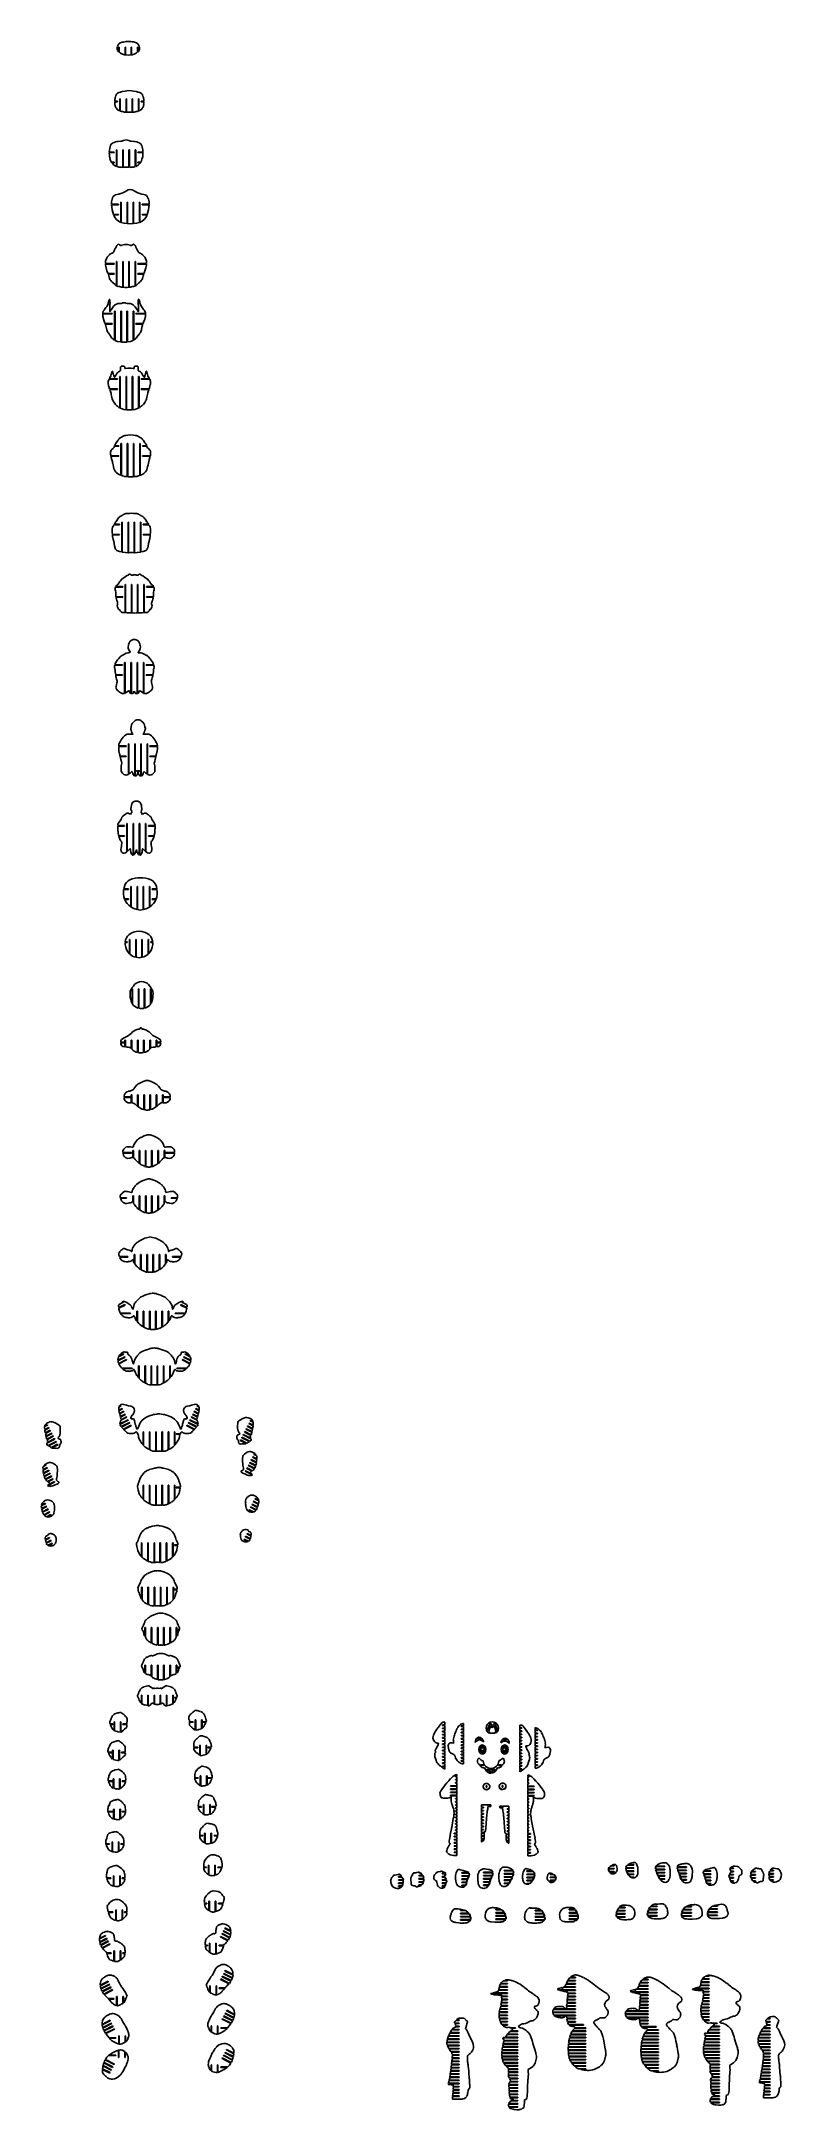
# Model space of a CAD drawing. Extents: x 1980 to 7619, y -7122 to 8570.
import ezdxf

# ---------------------------------------------------------------- set-up
doc = ezdxf.new("R2010")
doc.units = 0

msp = doc.modelspace()

# ---------------------------------------------------------------- linework, layer by layer
at = {"color": 7, "linetype": 'Continuous'}
for p, q in [((2567, 8526), (2571, 8526)), ((2567, 8491), (2567, 8526)), ((2571, 8526), (2571, 8488)), ((2572, 8487), (2575, 8485)), ((2578, 8558), (2574, 8556)), ((2594, 8564), (2578, 8558)), ((2622, 8569), (2610, 8567)), ((2615, 8526), (2619, 8526)), ((2615, 8469), (2615, 8526)), ((2619, 8526), (2619, 8468)), ((2640, 8570), (2622, 8569)), ((2640, 8570), (2658, 8569)), ((2658, 8569), (2670, 8567)), ((2661, 8526), (2665, 8526)), ((2661, 8468), (2661, 8526)), ((2665, 8526), (2665, 8469)), ((2686, 8564), (2702, 8558)), ((2702, 8558), (2706, 8556)), ((2708, 8487), (2705, 8485)), ((2709, 8488), (2709, 8526)), ((2709, 8526), (2713, 8526)), ((2713, 8526), (2713, 8491)), ((2597, 8473), (2612, 8469)), ((2612, 8469), (2615, 8469)), ((2619, 8468), (2640, 8466)), ((2661, 8468), (2640, 8466)), ((2668, 8469), (2665, 8469)), ((2683, 8473), (2668, 8469)), ((2615, 8192), (2596, 8190)), ((2629, 8194), (2615, 8192)), ((2647, 8198), (2629, 8194)), ((2647, 8198), (2666, 8194)), ((2666, 8194), (2679, 8192)), ((2679, 8192), (2699, 8190)), ((2537, 8116), (2557, 8116)), ((2537, 8112), (2537, 8110)), ((2557, 8112), (2537, 8112)), ((2544, 8155), (2541, 8145)), ((2545, 8069), (2548, 8065)), ((2548, 8065), (2549, 8063)), ((2557, 8116), (2557, 8112)), ((2559, 8052), (2562, 8049)), ((2575, 8133), (2579, 8133)), ((2575, 8042), (2575, 8133)), ((2579, 8133), (2579, 8041)), ((2579, 8041), (2581, 8040)), ((2595, 8037), (2612, 8034)), ((2612, 8034), (2623, 8034)), ((2612, 8034), (2612, 8034)), ((2623, 8133), (2627, 8133)), ((2623, 8034), (2623, 8133)), ((2627, 8133), (2627, 8034)), ((2627, 8034), (2631, 8034)), ((2631, 8034), (2640, 8034)), ((2640, 8034), (2647, 8034)), ((2655, 8034), (2647, 8034)), ((2664, 8034), (2655, 8034)), ((2668, 8034), (2664, 8034)), ((2668, 8133), (2672, 8133)), ((2668, 8034), (2668, 8133)), ((2672, 8133), (2672, 8034)), ((2683, 8034), (2672, 8034)), ((2700, 8037), (2683, 8034)), ((2683, 8034), (2683, 8034)), ((2716, 8041), (2714, 8040)), ((2716, 8041), (2716, 8133)), ((2716, 8133), (2720, 8133)), ((2720, 8133), (2720, 8042)), ((2736, 8052), (2733, 8049)), ((2738, 8116), (2757, 8116)), ((2738, 8112), (2738, 8116)), ((2758, 8112), (2738, 8112)), ((2747, 8065), (2746, 8063)), ((2750, 8069), (2747, 8065)), ((2751, 8155), (2754, 8145)), ((2758, 8112), (2758, 8110)), ((2496, 7736), (2495, 7730)), ((2533, 7730), (2495, 7730)), ((2495, 7726), (2533, 7726)), ((2505, 7782), (2504, 7779)), ((2533, 7726), (2533, 7730)), ((2554, 7746), (2550, 7746)), ((2550, 7746), (2550, 7621)), ((2554, 7620), (2554, 7746)), ((2583, 7812), (2564, 7810)), ((2590, 7814), (2583, 7812)), ((2602, 7746), (2598, 7746)), ((2598, 7746), (2598, 7615)), ((2602, 7615), (2602, 7746)), ((2623, 7823), (2603, 7817)), ((2623, 7823), (2644, 7817)), ((2648, 7746), (2644, 7746)), ((2644, 7746), (2644, 7615)), ((2648, 7615), (2648, 7746)), ((2656, 7814), (2663, 7812)), ((2663, 7812), (2682, 7810)), ((2696, 7746), (2692, 7746)), ((2692, 7746), (2692, 7620)), ((2696, 7621), (2696, 7746)), ((2751, 7730), (2713, 7730)), ((2713, 7730), (2713, 7726)), ((2713, 7726), (2751, 7726)), ((2741, 7782), (2742, 7779)), ((2751, 7736), (2751, 7730)), ((2533, 7653), (2512, 7653)), ((2515, 7649), (2533, 7649)), ((2533, 7649), (2533, 7653)), ((2592, 7615), (2598, 7615)), ((2602, 7615), (2609, 7615)), ((2609, 7615), (2622, 7615)), ((2622, 7615), (2623, 7615)), ((2625, 7615), (2623, 7615)), ((2638, 7615), (2625, 7615)), ((2644, 7615), (2638, 7615)), ((2654, 7615), (2648, 7615)), ((2735, 7653), (2713, 7653)), ((2713, 7653), (2713, 7649)), ((2713, 7649), (2731, 7649)), ((2512, 7334), (2565, 7334)), ((2565, 7330), (2512, 7330)), ((2527, 7257), (2565, 7257)), ((2565, 7253), (2529, 7253)), ((2565, 7334), (2565, 7330)), ((2565, 7257), (2565, 7253)), ((2582, 7350), (2586, 7350)), ((2582, 7197), (2582, 7350)), ((2586, 7350), (2586, 7196)), ((2630, 7350), (2634, 7350)), ((2630, 7188), (2630, 7350)), ((2634, 7350), (2634, 7188)), ((2676, 7350), (2680, 7350)), ((2676, 7188), (2676, 7350)), ((2680, 7350), (2680, 7188)), ((2724, 7196), (2724, 7350)), ((2724, 7350), (2728, 7350)), ((2728, 7350), (2728, 7197)), ((2745, 7334), (2799, 7334)), ((2745, 7330), (2745, 7334)), ((2798, 7330), (2745, 7330)), ((2745, 7257), (2784, 7257)), ((2745, 7253), (2745, 7257)), ((2782, 7253), (2745, 7253)), ((2655, 7187), (2634, 7188)), ((2655, 7187), (2676, 7188)), ((2553, 7021), (2548, 7011)), ((2691, 7021), (2697, 7011)), ((2467, 6894), (2467, 6891)), ((2532, 6885), (2467, 6885)), ((2467, 6881), (2532, 6881)), ((2471, 6852), (2478, 6829)), ((2478, 6829), (2485, 6812)), ((2485, 6812), (2486, 6808)), ((2532, 6808), (2486, 6808)), ((2488, 6804), (2489, 6801)), ((2488, 6804), (2532, 6804)), ((2500, 6765), (2502, 6762)), ((2532, 6881), (2532, 6885)), ((2532, 6804), (2532, 6808)), ((2554, 6901), (2550, 6901)), ((2550, 6901), (2550, 6716)), ((2554, 6714), (2554, 6901)), ((2602, 6901), (2598, 6901)), ((2598, 6901), (2598, 6706)), ((2602, 6705), (2602, 6901)), ((2647, 6901), (2643, 6901)), ((2643, 6901), (2643, 6705)), ((2647, 6706), (2647, 6901)), ((2695, 6901), (2691, 6901)), ((2691, 6901), (2691, 6714)), ((2695, 6716), (2695, 6901)), ((2778, 6885), (2713, 6885)), ((2713, 6885), (2713, 6881)), ((2713, 6881), (2778, 6881)), ((2759, 6808), (2713, 6808)), ((2713, 6808), (2713, 6804)), ((2713, 6804), (2757, 6804)), ((2744, 6765), (2743, 6762)), ((2757, 6804), (2756, 6801)), ((2760, 6812), (2759, 6808)), ((2766, 6829), (2760, 6812)), ((2774, 6852), (2766, 6829)), ((2778, 6894), (2778, 6891)), ((2500, 6573), (2501, 6592)), ((2526, 6737), (2528, 6736)), ((2528, 6736), (2539, 6726)), ((2539, 6726), (2546, 6718)), ((2546, 6718), (2550, 6716)), ((2602, 6705), (2613, 6704)), ((2602, 6705), (2602, 6705)), ((2613, 6704), (2622, 6704)), ((2632, 6704), (2622, 6704)), ((2642, 6705), (2632, 6704)), ((2643, 6705), (2642, 6705)), ((2699, 6718), (2695, 6716)), ((2706, 6726), (2699, 6718)), ((2717, 6736), (2706, 6726)), ((2715, 6573), (2715, 6592)), ((2718, 6737), (2717, 6736)), ((2447, 6511), (2446, 6506)), ((2446, 6506), (2518, 6506)), ((2446, 6502), (2446, 6499)), ((2518, 6502), (2446, 6502)), ((2446, 6499), (2447, 6484)), ((2447, 6484), (2448, 6476)), ((2448, 6476), (2451, 6463)), ((2451, 6463), (2459, 6439)), ((2460, 6537), (2456, 6532)), ((2499, 6538), (2500, 6555)), ((2500, 6560), (2500, 6573)), ((2500, 6555), (2500, 6560)), ((2519, 6548), (2509, 6533)), ((2518, 6506), (2518, 6502)), ((2535, 6569), (2530, 6564)), ((2535, 6523), (2539, 6523)), ((2535, 6303), (2535, 6523)), ((2539, 6523), (2539, 6301)), ((2583, 6523), (2587, 6523)), ((2583, 6290), (2583, 6523)), ((2587, 6523), (2587, 6289)), ((2629, 6523), (2633, 6523)), ((2629, 6289), (2629, 6523)), ((2633, 6523), (2633, 6290)), ((2677, 6301), (2677, 6523)), ((2677, 6523), (2681, 6523)), ((2680, 6569), (2685, 6564)), ((2681, 6523), (2681, 6303)), ((2696, 6548), (2706, 6533)), ((2698, 6506), (2769, 6506)), ((2698, 6502), (2698, 6506)), ((2769, 6502), (2698, 6502)), ((2716, 6560), (2715, 6573)), ((2716, 6555), (2716, 6560)), ((2716, 6538), (2716, 6555)), ((2755, 6537), (2759, 6532)), ((2764, 6463), (2756, 6439)), ((2767, 6476), (2764, 6463)), ((2769, 6484), (2767, 6476)), ((2769, 6511), (2769, 6506)), ((2770, 6499), (2769, 6484)), ((2769, 6502), (2770, 6499)), ((2463, 6429), (2518, 6429)), ((2518, 6425), (2464, 6425)), ((2469, 6413), (2469, 6413)), ((2499, 6343), (2510, 6326)), ((2518, 6429), (2518, 6425)), ((2539, 6301), (2540, 6300)), ((2540, 6300), (2541, 6300)), ((2559, 6293), (2581, 6290)), ((2581, 6290), (2583, 6290)), ((2587, 6289), (2599, 6288)), ((2629, 6289), (2616, 6288)), ((2634, 6290), (2633, 6290)), ((2656, 6293), (2634, 6290)), ((2676, 6300), (2674, 6300)), ((2677, 6301), (2676, 6300)), ((2698, 6429), (2752, 6429)), ((2698, 6425), (2698, 6429)), ((2751, 6425), (2698, 6425)), ((2717, 6343), (2705, 6326)), ((2747, 6413), (2747, 6413)), ((2491, 5999), (2490, 5996)), ((2494, 6007), (2491, 5999)), ((2558, 6007), (2494, 6007)), ((2496, 6011), (2558, 6011)), ((2512, 6051), (2510, 6042)), ((2540, 6030), (2538, 6026)), ((2548, 6041), (2540, 6030)), ((2556, 6055), (2548, 6041)), ((2559, 6059), (2556, 6055)), ((2558, 6011), (2558, 6007)), ((2575, 6028), (2579, 6028)), ((2575, 5790), (2575, 6028)), ((2579, 6028), (2579, 5788)), ((2585, 6101), (2580, 6101)), ((2580, 6101), (2580, 6073)), ((2580, 6073), (2580, 6073)), ((2585, 6105), (2585, 6101)), ((2609, 6105), (2585, 6105)), ((2609, 6101), (2609, 6105)), ((2613, 6101), (2609, 6101)), ((2613, 6088), (2613, 6101)), ((2635, 6091), (2619, 6089)), ((2623, 6028), (2627, 6028)), ((2623, 5775), (2623, 6028)), ((2627, 6028), (2627, 5775)), ((2648, 6092), (2635, 6091)), ((2648, 6092), (2661, 6091)), ((2661, 6091), (2676, 6089)), ((2669, 6028), (2673, 6028)), ((2669, 5775), (2669, 6028)), ((2673, 6028), (2673, 5775)), ((2683, 6088), (2683, 6101)), ((2683, 6101), (2686, 6101)), ((2686, 6101), (2687, 6105)), ((2687, 6105), (2711, 6105)), ((2711, 6105), (2711, 6101)), ((2711, 6101), (2715, 6101)), ((2715, 6101), (2715, 6073)), ((2715, 6073), (2716, 6073)), ((2717, 6028), (2721, 6028)), ((2717, 5788), (2717, 6028)), ((2721, 6028), (2721, 5790)), ((2737, 6059), (2739, 6055)), ((2738, 6011), (2800, 6011)), ((2738, 6007), (2738, 6011)), ((2802, 6007), (2738, 6007)), ((2739, 6055), (2748, 6041)), ((2748, 6041), (2755, 6030)), ((2755, 6030), (2757, 6026)), ((2783, 6051), (2786, 6042)), ((2802, 6007), (2805, 5999)), ((2805, 5999), (2806, 5996)), ((2492, 5951), (2497, 5934)), ((2497, 5934), (2558, 5934)), ((2558, 5930), (2499, 5930)), ((2512, 5881), (2514, 5870)), ((2514, 5870), (2518, 5858)), ((2518, 5858), (2518, 5856)), ((2526, 5840), (2532, 5830)), ((2532, 5830), (2542, 5815)), ((2542, 5815), (2544, 5814)), ((2558, 5934), (2558, 5930)), ((2738, 5934), (2798, 5934)), ((2738, 5930), (2738, 5934)), ((2797, 5930), (2738, 5930)), ((2754, 5815), (2752, 5814)), ((2764, 5830), (2754, 5815)), ((2769, 5840), (2764, 5830)), ((2781, 5870), (2778, 5858)), ((2778, 5858), (2778, 5856)), ((2783, 5881), (2781, 5870)), ((2803, 5951), (2798, 5934)), ((2607, 5778), (2622, 5775)), ((2622, 5775), (2623, 5775)), ((2674, 5775), (2673, 5775)), ((2689, 5778), (2674, 5775)), ((2567, 5498), (2535, 5498)), ((2538, 5507), (2536, 5502)), ((2536, 5502), (2567, 5502)), ((2560, 5542), (2548, 5524)), ((2562, 5545), (2560, 5542)), ((2567, 5502), (2567, 5498)), ((2606, 5577), (2579, 5562)), ((2584, 5519), (2588, 5519)), ((2584, 5277), (2584, 5519)), ((2588, 5519), (2588, 5276)), ((2637, 5582), (2621, 5581)), ((2632, 5519), (2636, 5519)), ((2632, 5268), (2632, 5519)), ((2636, 5519), (2636, 5267)), ((2657, 5585), (2637, 5582)), ((2657, 5585), (2678, 5582)), ((2678, 5582), (2693, 5581)), ((2678, 5519), (2682, 5519)), ((2678, 5267), (2678, 5519)), ((2682, 5519), (2682, 5268)), ((2708, 5577), (2735, 5562)), ((2726, 5276), (2726, 5519)), ((2726, 5519), (2730, 5519)), ((2730, 5519), (2730, 5277)), ((2747, 5502), (2778, 5502)), ((2747, 5498), (2747, 5502)), ((2779, 5498), (2747, 5498)), ((2753, 5545), (2754, 5542)), ((2754, 5542), (2766, 5524)), ((2777, 5507), (2778, 5502)), ((2508, 5465), (2507, 5460)), ((2507, 5429), (2508, 5426)), ((2508, 5426), (2567, 5426)), ((2508, 5422), (2515, 5396)), ((2567, 5422), (2508, 5422)), ((2514, 5472), (2512, 5471)), ((2516, 5475), (2514, 5472)), ((2515, 5396), (2519, 5383)), ((2519, 5478), (2516, 5475)), ((2519, 5383), (2521, 5371)), ((2521, 5371), (2522, 5367)), ((2522, 5367), (2524, 5358)), ((2524, 5358), (2528, 5342)), ((2567, 5426), (2567, 5422)), ((2747, 5426), (2807, 5426)), ((2747, 5422), (2747, 5426)), ((2806, 5422), (2747, 5422)), ((2790, 5358), (2786, 5342)), ((2792, 5367), (2790, 5358)), ((2793, 5371), (2792, 5367)), ((2796, 5383), (2793, 5371)), ((2795, 5478), (2798, 5475)), ((2799, 5396), (2796, 5383)), ((2798, 5475), (2800, 5472)), ((2806, 5422), (2799, 5396)), ((2800, 5472), (2802, 5471)), ((2806, 5465), (2808, 5460)), ((2808, 5429), (2807, 5426)), ((2534, 5320), (2537, 5314)), ((2537, 5314), (2543, 5304)), ((2556, 5292), (2557, 5292)), ((2557, 5292), (2566, 5286)), ((2757, 5292), (2749, 5286)), ((2758, 5292), (2757, 5292)), ((2778, 5314), (2771, 5304)), ((2781, 5320), (2778, 5314)), ((2524, 4891), (2520, 4884)), ((2526, 4895), (2524, 4891)), ((2573, 4902), (2531, 4902)), ((2533, 4906), (2573, 4906)), ((2573, 4906), (2573, 4902)), ((2590, 4922), (2594, 4922)), ((2590, 4697), (2590, 4922)), ((2594, 4922), (2594, 4696)), ((2638, 4922), (2642, 4922)), ((2638, 4690), (2638, 4922)), ((2644, 4988), (2639, 4987)), ((2642, 4922), (2642, 4690)), ((2663, 4991), (2648, 4988)), ((2663, 4991), (2678, 4988)), ((2682, 4988), (2687, 4987)), ((2684, 4922), (2688, 4922)), ((2684, 4690), (2684, 4922)), ((2688, 4922), (2688, 4690)), ((2732, 4696), (2732, 4922)), ((2732, 4922), (2736, 4922)), ((2736, 4922), (2736, 4697)), ((2753, 4906), (2793, 4906)), ((2753, 4902), (2753, 4906)), ((2795, 4902), (2753, 4902)), ((2800, 4895), (2802, 4891)), ((2802, 4891), (2806, 4884)), ((2520, 4829), (2573, 4829)), ((2573, 4825), (2520, 4825)), ((2525, 4791), (2526, 4790)), ((2526, 4790), (2529, 4777)), ((2529, 4777), (2532, 4760)), ((2532, 4760), (2535, 4744)), ((2535, 4744), (2539, 4726)), ((2539, 4726), (2540, 4724)), ((2549, 4711), (2552, 4708)), ((2552, 4708), (2553, 4708)), ((2573, 4829), (2573, 4825)), ((2753, 4829), (2806, 4829)), ((2753, 4825), (2753, 4829)), ((2806, 4825), (2753, 4825)), ((2774, 4708), (2773, 4708)), ((2777, 4711), (2774, 4708)), ((2787, 4726), (2786, 4724)), ((2791, 4744), (2787, 4726)), ((2794, 4760), (2791, 4744)), ((2797, 4777), (2794, 4760)), ((2800, 4790), (2797, 4777)), ((2801, 4791), (2800, 4790)), ((2598, 4430), (2543, 4430)), ((2544, 4434), (2598, 4434)), ((2598, 4434), (2598, 4430)), ((2615, 4450), (2619, 4450)), ((2615, 4237), (2615, 4450)), ((2619, 4450), (2619, 4236)), ((2638, 4519), (2638, 4524)), ((2638, 4524), (2643, 4524)), ((2643, 4524), (2643, 4528)), ((2643, 4528), (2656, 4528)), ((2656, 4528), (2656, 4524)), ((2656, 4524), (2661, 4524)), ((2661, 4524), (2661, 4519)), ((2663, 4450), (2667, 4450)), ((2663, 4234), (2663, 4450)), ((2667, 4450), (2667, 4234)), ((2709, 4450), (2713, 4450)), ((2709, 4234), (2709, 4450)), ((2713, 4450), (2713, 4234)), ((2715, 4519), (2715, 4524)), ((2715, 4524), (2719, 4524)), ((2719, 4524), (2719, 4528)), ((2719, 4528), (2733, 4528)), ((2733, 4528), (2733, 4524)), ((2733, 4524), (2738, 4524)), ((2738, 4524), (2738, 4519)), ((2757, 4450), (2761, 4450)), ((2757, 4236), (2757, 4450)), ((2761, 4450), (2761, 4237)), ((2778, 4434), (2832, 4434)), ((2778, 4430), (2778, 4434)), ((2833, 4430), (2778, 4430)), ((2546, 4357), (2598, 4357)), ((2598, 4353), (2546, 4353)), ((2598, 4357), (2598, 4353)), ((2778, 4357), (2830, 4357)), ((2778, 4353), (2778, 4357)), ((2830, 4353), (2778, 4353)), ((2667, 4234), (2676, 4234)), ((2676, 4234), (2688, 4232)), ((2700, 4234), (2688, 4232)), ((2709, 4234), (2700, 4234)), ((2624, 3928), (2611, 3922)), ((2639, 3932), (2624, 3928)), ((2643, 3956), (2644, 3954)), ((2653, 3938), (2653, 3938)), ((2671, 4029), (2666, 4028)), ((2700, 4029), (2704, 4028)), ((2714, 3935), (2718, 3935)), ((2714, 3931), (2714, 3935)), ((2736, 3931), (2714, 3931)), ((2718, 3938), (2718, 3938)), ((2728, 3956), (2727, 3954)), ((2736, 3931), (2746, 3928)), ((2746, 3928), (2759, 3922)), ((2595, 3837), (2537, 3837)), ((2539, 3843), (2539, 3841)), ((2539, 3843), (2539, 3843)), ((2539, 3841), (2595, 3841)), ((2539, 3804), (2539, 3800)), ((2559, 3877), (2545, 3857)), ((2577, 3900), (2567, 3888)), ((2611, 3922), (2593, 3912)), ((2595, 3841), (2595, 3837)), ((2612, 3858), (2616, 3858)), ((2612, 3623), (2612, 3858)), ((2616, 3858), (2616, 3625)), ((2660, 3858), (2664, 3858)), ((2660, 3623), (2660, 3858)), ((2664, 3858), (2664, 3623)), ((2706, 3858), (2710, 3858)), ((2706, 3623), (2706, 3858)), ((2710, 3858), (2710, 3623)), ((2754, 3858), (2758, 3858)), ((2754, 3625), (2754, 3858)), ((2758, 3858), (2758, 3623)), ((2759, 3922), (2778, 3912)), ((2775, 3841), (2832, 3841)), ((2775, 3837), (2775, 3841)), ((2833, 3837), (2775, 3837)), ((2794, 3900), (2803, 3888)), ((2811, 3877), (2826, 3857)), ((2831, 3843), (2832, 3843)), ((2832, 3843), (2832, 3841)), ((2832, 3804), (2832, 3800)), ((2544, 3765), (2595, 3765)), ((2595, 3761), (2544, 3761)), ((2548, 3741), (2551, 3731)), ((2554, 3707), (2549, 3685)), ((2577, 3630), (2588, 3624)), ((2588, 3624), (2599, 3621)), ((2595, 3765), (2595, 3761)), ((2623, 3629), (2627, 3632)), ((2627, 3632), (2638, 3640)), ((2650, 3632), (2655, 3625)), ((2650, 3632), (2650, 3632)), ((2664, 3623), (2665, 3623)), ((2680, 3635), (2680, 3636)), ((2686, 3636), (2685, 3636)), ((2685, 3636), (2685, 3636)), ((2691, 3635), (2691, 3636)), ((2706, 3623), (2705, 3623)), ((2720, 3632), (2715, 3625)), ((2720, 3632), (2720, 3632)), ((2744, 3632), (2732, 3640)), ((2748, 3629), (2744, 3632)), ((2783, 3624), (2772, 3621)), ((2775, 3765), (2827, 3765)), ((2775, 3761), (2775, 3765)), ((2826, 3761), (2775, 3761)), ((2793, 3630), (2783, 3624)), ((2816, 3707), (2821, 3685)), ((2822, 3741), (2819, 3731)), ((2632, 3314), (2677, 3314)), ((2795, 3314), (2750, 3314)), ((2567, 3225), (2623, 3225)), ((2623, 3221), (2567, 3221)), ((2578, 3148), (2623, 3148)), ((2623, 3144), (2579, 3144)), ((2623, 3225), (2623, 3221)), ((2623, 3148), (2623, 3144)), ((2641, 3241), (2645, 3241)), ((2641, 3009), (2641, 3241)), ((2645, 3241), (2645, 3012)), ((2689, 3241), (2693, 3241)), ((2689, 2995), (2689, 3241)), ((2693, 3241), (2693, 2995)), ((2734, 3241), (2738, 3241)), ((2734, 2995), (2734, 3241)), ((2738, 3241), (2738, 2995)), ((2782, 3241), (2786, 3241)), ((2782, 3012), (2782, 3241)), ((2786, 3241), (2786, 3009)), ((2804, 3225), (2860, 3225)), ((2804, 3221), (2804, 3225)), ((2861, 3221), (2804, 3221)), ((2804, 3148), (2849, 3148)), ((2804, 3144), (2804, 3148)), ((2848, 3144), (2804, 3144)), ((2623, 2710), (2626, 2710)), ((2626, 2714), (2626, 2710)), ((2645, 2714), (2626, 2714)), ((2645, 2710), (2645, 2714)), ((2645, 2710), (2665, 2710)), ((2758, 2710), (2738, 2710)), ((2758, 2710), (2758, 2714)), ((2758, 2714), (2777, 2714)), ((2777, 2714), (2777, 2710)), ((2780, 2710), (2777, 2710)), ((2560, 2620), (2611, 2620)), ((2611, 2616), (2560, 2616)), ((2566, 2548), (2567, 2543)), ((2567, 2543), (2611, 2543)), ((2611, 2539), (2568, 2539)), ((2611, 2620), (2611, 2616)), ((2611, 2543), (2611, 2539)), ((2628, 2637), (2632, 2637)), ((2628, 2420), (2628, 2637)), ((2632, 2637), (2632, 2423)), ((2676, 2637), (2680, 2637)), ((2676, 2397), (2676, 2637)), ((2680, 2637), (2680, 2398)), ((2722, 2637), (2726, 2637)), ((2722, 2398), (2722, 2637)), ((2726, 2637), (2726, 2397)), ((2770, 2637), (2774, 2637)), ((2770, 2423), (2770, 2637)), ((2774, 2637), (2774, 2420)), ((2792, 2620), (2843, 2620)), ((2792, 2616), (2792, 2620)), ((2843, 2616), (2792, 2616)), ((2792, 2543), (2836, 2543)), ((2792, 2539), (2792, 2543)), ((2835, 2539), (2792, 2539)), ((2837, 2548), (2836, 2543)), ((2699, 2428), (2700, 2433)), ((2704, 2428), (2703, 2433)), ((2641, 2140), (2605, 2140)), ((2605, 2136), (2641, 2136)), ((2641, 2064), (2612, 2064)), ((2614, 2060), (2641, 2060)), ((2641, 2136), (2641, 2140)), ((2641, 2060), (2641, 2064)), ((2662, 2157), (2658, 2157)), ((2658, 2157), (2658, 2005)), ((2662, 2002), (2662, 2157)), ((2710, 2157), (2706, 2157)), ((2706, 2157), (2706, 1984)), ((2710, 1983), (2710, 2157)), ((2756, 2157), (2752, 2157)), ((2752, 2157), (2752, 1983)), ((2756, 1984), (2756, 2157)), ((2804, 2157), (2800, 2157)), ((2800, 2157), (2800, 2002)), ((2804, 2005), (2804, 2157)), ((2857, 2140), (2821, 2140)), ((2821, 2140), (2821, 2136)), ((2821, 2136), (2858, 2136)), ((2851, 2064), (2821, 2064)), ((2821, 2064), (2821, 2060)), ((2821, 2060), (2849, 2060)), ((2710, 1983), (2731, 1979)), ((2752, 1983), (2731, 1979)), ((2616, 1734), (2631, 1734)), ((2631, 1738), (2617, 1738)), ((2631, 1734), (2631, 1738)), ((2652, 1755), (2648, 1755)), ((2648, 1755), (2648, 1648)), ((2652, 1645), (2652, 1755)), ((2700, 1755), (2696, 1755)), ((2696, 1755), (2696, 1623)), ((2700, 1622), (2700, 1755)), ((2746, 1755), (2742, 1755)), ((2742, 1755), (2742, 1622)), ((2746, 1623), (2746, 1755)), ((2794, 1755), (2790, 1755)), ((2790, 1755), (2790, 1645)), ((2794, 1648), (2794, 1755)), ((2825, 1738), (2811, 1738)), ((2811, 1738), (2811, 1734)), ((2811, 1734), (2825, 1734)), ((2700, 1622), (2721, 1618)), ((2742, 1622), (2721, 1618)), ((2668, 1383), (2672, 1383)), ((2668, 1272), (2668, 1383)), ((2672, 1383), (2672, 1265)), ((2716, 1383), (2720, 1383)), ((2716, 1236), (2716, 1383)), ((2720, 1383), (2720, 1235)), ((2761, 1383), (2765, 1383)), ((2761, 1235), (2761, 1383)), ((2765, 1383), (2765, 1236)), ((2809, 1265), (2809, 1383)), ((2809, 1383), (2813, 1383)), ((2813, 1383), (2813, 1272)), ((2605, 977), (2584, 977)), ((2584, 973), (2605, 973)), ((2605, 973), (2605, 977)), ((2618, 992), (2614, 992)), ((2614, 992), (2614, 941)), ((2618, 941), (2618, 992)), ((2666, 992), (2662, 992)), ((2662, 992), (2662, 929)), ((2666, 924), (2666, 992)), ((2714, 992), (2710, 992)), ((2710, 992), (2710, 899)), ((2714, 898), (2714, 992)), ((2760, 992), (2756, 992)), ((2756, 992), (2756, 898)), ((2760, 899), (2760, 992)), ((2808, 992), (2804, 992)), ((2804, 992), (2804, 924)), ((2808, 929), (2808, 992)), ((2856, 992), (2852, 992)), ((2852, 992), (2852, 941)), ((2856, 941), (2856, 992)), ((2886, 977), (2864, 977)), ((2864, 977), (2864, 973)), ((2864, 973), (2886, 973)), ((2688, 631), (2686, 628)), ((2697, 643), (2688, 631)), ((2732, 669), (2722, 663)), ((2742, 674), (2732, 669)), ((2753, 679), (2742, 674)), ((2773, 686), (2767, 684)), ((2779, 686), (2779, 686)), ((2781, 686), (2779, 686)), ((2784, 686), (2787, 686)), ((2787, 686), (2787, 686)), ((2792, 686), (2799, 684)), ((2813, 679), (2824, 674)), ((2824, 674), (2833, 669)), ((2833, 669), (2844, 663)), ((2868, 643), (2878, 631)), ((2878, 631), (2880, 628)), ((2653, 562), (2608, 562)), ((2608, 558), (2653, 558)), ((2618, 591), (2616, 589)), ((2622, 526), (2633, 520)), ((2633, 520), (2636, 518)), ((2670, 612), (2651, 606)), ((2653, 558), (2653, 562)), ((2656, 517), (2658, 517)), ((2666, 577), (2662, 577)), ((2662, 577), (2662, 517)), ((2666, 517), (2666, 577)), ((2676, 516), (2676, 516)), ((2685, 512), (2692, 507)), ((2714, 577), (2710, 577)), ((2710, 577), (2710, 490)), ((2714, 487), (2714, 577)), ((2724, 481), (2727, 479)), ((2727, 479), (2734, 475)), ((2734, 475), (2744, 470)), ((2762, 577), (2758, 577)), ((2758, 577), (2758, 465)), ((2762, 464), (2762, 577)), ((2808, 577), (2804, 577)), ((2804, 577), (2804, 464)), ((2808, 465), (2808, 577)), ((2832, 475), (2821, 470)), ((2839, 479), (2832, 475)), ((2842, 481), (2839, 479)), ((2856, 577), (2852, 577)), ((2852, 577), (2852, 487)), ((2856, 490), (2856, 577)), ((2881, 512), (2874, 507)), ((2890, 516), (2889, 516)), ((2896, 612), (2914, 606)), ((2904, 577), (2900, 577)), ((2900, 577), (2900, 517)), ((2904, 517), (2904, 577)), ((2909, 517), (2908, 517)), ((2958, 562), (2912, 562)), ((2912, 562), (2912, 558)), ((2912, 558), (2957, 558)), ((2933, 520), (2929, 518)), ((2944, 526), (2933, 520)), ((2947, 591), (2949, 589)), ((2744, 470), (2756, 466)), ((2769, 463), (2772, 463)), ((2797, 463), (2793, 463)), ((2821, 470), (2810, 466)), ((2622, 181), (2616, 176)), ((2667, 181), (2657, 182)), ((2681, 198), (2680, 196)), ((2689, 212), (2681, 198)), ((2702, 228), (2689, 212)), ((2718, 244), (2716, 242)), ((2733, 253), (2718, 244)), ((2737, 255), (2733, 253)), ((2761, 267), (2737, 255)), ((2737, 255), (2737, 255)), ((2767, 269), (2761, 267)), ((2777, 272), (2767, 269)), ((2784, 274), (2777, 272)), ((2789, 275), (2784, 274)), ((2789, 275), (2789, 275)), ((2800, 275), (2800, 275)), ((2800, 275), (2806, 274)), ((2806, 274), (2813, 272)), ((2813, 272), (2822, 269)), ((2822, 269), (2828, 267)), ((2828, 267), (2842, 261)), ((2842, 259), (2842, 261)), ((2845, 259), (2842, 259)), ((2845, 259), (2853, 255)), ((2853, 255), (2853, 255)), ((2853, 255), (2856, 253)), ((2856, 253), (2871, 244)), ((2871, 244), (2873, 242)), ((2888, 228), (2901, 212)), ((2901, 212), (2908, 198)), ((2908, 198), (2909, 196)), ((2923, 181), (2932, 182)), ((2967, 181), (2974, 176)), ((2599, 151), (2599, 150)), ((2599, 140), (2665, 140)), ((2665, 136), (2600, 136)), ((2601, 129), (2603, 120)), ((2603, 120), (2608, 110)), ((2627, 98), (2628, 97)), ((2665, 140), (2665, 136)), ((2672, 103), (2674, 103)), ((2674, 155), (2678, 155)), ((2674, 103), (2674, 155)), ((2678, 155), (2678, 100)), ((2678, 100), (2679, 100)), ((2693, 87), (2710, 68)), ((2710, 68), (2712, 67)), ((2712, 67), (2714, 64)), ((2722, 155), (2726, 155)), ((2722, 57), (2722, 155)), ((2726, 155), (2726, 54)), ((2738, 47), (2752, 41)), ((2764, 35), (2770, 32)), ((2770, 155), (2774, 155)), ((2770, 32), (2770, 155)), ((2770, 32), (2770, 32)), ((2774, 155), (2774, 31)), ((2784, 32), (2785, 31)), ((2806, 32), (2804, 31)), ((2816, 155), (2820, 155)), ((2816, 31), (2816, 155)), ((2820, 155), (2820, 32)), ((2826, 35), (2820, 32)), ((2820, 32), (2820, 32)), ((2851, 47), (2837, 41)), ((2864, 155), (2868, 155)), ((2864, 54), (2864, 155)), ((2868, 155), (2868, 57)), ((2878, 67), (2876, 64)), ((2880, 68), (2878, 67)), ((2897, 87), (2880, 68)), ((2912, 100), (2911, 100)), ((2912, 155), (2916, 155)), ((2912, 100), (2912, 155)), ((2916, 155), (2916, 103)), ((2917, 103), (2916, 103)), ((2924, 140), (2990, 140)), ((2924, 136), (2924, 140)), ((2989, 136), (2924, 136)), ((2962, 98), (2962, 97)), ((2987, 120), (2981, 110)), ((2989, 129), (2987, 120)), ((2991, 151), (2991, 150)), ((2610, -157), (2606, -159)), ((2632, -157), (2622, -155)), ((2634, -157), (2632, -157)), ((2684, -123), (2678, -133)), ((2736, -80), (2723, -87)), ((2753, -72), (2736, -80)), ((2759, -69), (2753, -72)), ((2767, -67), (2759, -69)), ((2784, -63), (2778, -64)), ((2790, -61), (2784, -63)), ((2790, -61), (2790, -61)), ((2796, -61), (2790, -61)), ((2796, -61), (2802, -61)), ((2802, -61), (2803, -61)), ((2803, -61), (2808, -63)), ((2808, -63), (2815, -64)), ((2826, -67), (2834, -69)), ((2834, -69), (2840, -72)), ((2840, -72), (2857, -80)), ((2857, -80), (2870, -87)), ((2909, -123), (2915, -133)), ((2959, -157), (2961, -157)), ((2961, -157), (2970, -155)), ((2982, -157), (2987, -159)), ((2581, -203), (2627, -203)), ((2627, -207), (2582, -207)), ((2585, -176), (2583, -179)), ((2584, -212), (2586, -219)), ((2586, -175), (2585, -176)), ((2586, -219), (2586, -220)), ((2605, -242), (2608, -243)), ((2626, -247), (2639, -245)), ((2627, -203), (2627, -207)), ((2645, -159), (2634, -157)), ((2639, -245), (2649, -243)), ((2664, -163), (2645, -159)), ((2675, -188), (2679, -188)), ((2675, -234), (2675, -188)), ((2679, -188), (2679, -248)), ((2723, -188), (2727, -188)), ((2723, -295), (2723, -188)), ((2727, -188), (2727, -297)), ((2739, -303), (2745, -307)), ((2771, -188), (2775, -188)), ((2771, -318), (2771, -188)), ((2775, -188), (2775, -318)), ((2817, -188), (2821, -188)), ((2817, -318), (2817, -188)), ((2821, -188), (2821, -318)), ((2854, -303), (2847, -307)), ((2865, -188), (2869, -188)), ((2865, -297), (2865, -188)), ((2869, -188), (2869, -295)), ((2913, -248), (2913, -188)), ((2913, -188), (2917, -188)), ((2917, -188), (2917, -234)), ((2928, -163), (2947, -159)), ((2953, -245), (2944, -243)), ((2947, -159), (2959, -157)), ((2966, -247), (2953, -245)), ((2966, -203), (3012, -203)), ((2966, -207), (2966, -203)), ((3011, -207), (2966, -207)), ((2987, -242), (2985, -243)), ((3007, -175), (3008, -176)), ((3009, -212), (3007, -219)), ((3007, -219), (3007, -220)), ((3008, -176), (3010, -179)), ((2761, -314), (2771, -318)), ((2784, -318), (2791, -319)), ((2791, -319), (2796, -319)), ((2802, -319), (2796, -319)), ((2809, -318), (2802, -319)), ((2831, -314), (2821, -318)), ((2627, -595), (2621, -593)), ((2642, -600), (2627, -595)), ((2670, -596), (2668, -604)), ((2696, -553), (2695, -554)), ((2744, -520), (2716, -535)), ((2744, -519), (2744, -520)), ((2777, -507), (2764, -511)), ((2788, -504), (2777, -507)), ((2789, -504), (2788, -504)), ((2799, -502), (2789, -504)), ((2801, -502), (2799, -502)), ((2811, -502), (2813, -502)), ((2813, -502), (2823, -504)), ((2823, -504), (2824, -504)), ((2824, -504), (2835, -507)), ((2835, -507), (2848, -511)), ((2867, -519), (2868, -520)), ((2868, -520), (2896, -535)), ((2916, -553), (2917, -554)), ((2942, -596), (2944, -604)), ((2970, -600), (2985, -595)), ((2985, -595), (2991, -593)), ((2569, -638), (2572, -648)), ((2572, -648), (2572, -649)), ((2637, -649), (2572, -649)), ((2574, -653), (2577, -659)), ((2574, -653), (2637, -653)), ((2612, -688), (2613, -688)), ((2637, -653), (2637, -649)), ((2641, -688), (2652, -686)), ((2652, -686), (2659, -684)), ((2689, -634), (2685, -634)), ((2685, -634), (2685, -699)), ((2689, -704), (2689, -634)), ((2689, -704), (2697, -714)), ((2723, -741), (2733, -747)), ((2737, -634), (2733, -634)), ((2733, -634), (2733, -747)), ((2737, -750), (2737, -634)), ((2737, -750), (2764, -763)), ((2779, -768), (2781, -768)), ((2785, -634), (2781, -634)), ((2781, -634), (2781, -768)), ((2785, -769), (2785, -634)), ((2785, -769), (2792, -769)), ((2799, -769), (2806, -769)), ((2813, -769), (2806, -769)), ((2827, -769), (2820, -769)), ((2831, -634), (2827, -634)), ((2827, -634), (2827, -769)), ((2831, -768), (2831, -634)), ((2833, -768), (2831, -768)), ((2875, -750), (2848, -763)), ((2879, -634), (2875, -634)), ((2875, -634), (2875, -750)), ((2879, -747), (2879, -634)), ((2889, -741), (2879, -747)), ((2923, -704), (2915, -714)), ((2927, -634), (2923, -634)), ((2923, -634), (2923, -704)), ((2927, -699), (2927, -634)), ((2960, -686), (2953, -684)), ((2971, -688), (2960, -686)), ((3040, -649), (2975, -649)), ((2975, -649), (2975, -653)), ((2975, -653), (3038, -653)), ((3000, -688), (2999, -688)), ((3038, -653), (3035, -659)), ((3043, -638), (3040, -648)), ((3040, -648), (3040, -649)), ((2781, -937), (2765, -943)), ((2797, -932), (2781, -937)), ((2781, -937), (2781, -937)), ((2781, -937), (2781, -937)), ((2854, -932), (2870, -937)), ((2870, -937), (2870, -937)), ((2870, -937), (2870, -937)), ((2870, -937), (2886, -943)), ((2565, -1022), (2565, -1024)), ((2613, -1013), (2567, -1037)), ((2568, -1041), (2615, -1017)), ((2568, -1041), (2568, -1045)), ((2568, -1045), (2568, -1046)), ((2568, -1046), (2569, -1049)), ((2569, -1049), (2572, -1063)), ((2579, -1008), (2575, -1011)), ((2578, -1077), (2578, -1078)), ((2657, -1078), (2578, -1078)), ((2579, -1008), (2604, -995)), ((2580, -1082), (2583, -1086)), ((2580, -1082), (2657, -1082)), ((2602, -992), (2593, -996)), ((2604, -995), (2602, -992)), ((2615, -1017), (2613, -1013)), ((2640, -1005), (2629, -999)), ((2655, -1016), (2640, -1005)), ((2664, -1025), (2655, -1016)), ((2657, -1082), (2657, -1078)), ((2665, -1030), (2665, -1027)), ((2670, -1041), (2665, -1030)), ((2672, -1045), (2671, -1043)), ((2709, -1063), (2705, -1063)), ((2705, -1063), (2705, -1139)), ((2709, -1144), (2709, -1063)), ((2727, -962), (2721, -967)), ((2765, -943), (2751, -950)), ((2757, -1063), (2753, -1063)), ((2753, -1063), (2753, -1183)), ((2757, -1185), (2757, -1063)), ((2805, -1063), (2801, -1063)), ((2801, -1063), (2801, -1201)), ((2805, -1201), (2805, -1063)), ((2851, -1063), (2847, -1063)), ((2847, -1063), (2847, -1201)), ((2851, -1201), (2851, -1063)), ((2886, -943), (2900, -950)), ((2899, -1063), (2895, -1063)), ((2895, -1063), (2895, -1185)), ((2899, -1183), (2899, -1063)), ((2925, -962), (2930, -967)), ((2947, -1063), (2943, -1063)), ((2943, -1063), (2943, -1144)), ((2947, -1139), (2947, -1063)), ((2980, -1045), (2981, -1043)), ((2982, -1041), (2986, -1030)), ((2986, -1030), (2987, -1027)), ((2988, -1025), (2996, -1016)), ((3073, -1078), (2995, -1078)), ((2995, -1078), (2995, -1082)), ((2995, -1082), (3071, -1082)), ((2996, -1016), (3012, -1005)), ((3012, -1005), (3022, -999)), ((3038, -1013), (3036, -1017)), ((3036, -1017), (3084, -1041)), ((3085, -1037), (3038, -1013)), ((3049, -992), (3047, -995)), ((3047, -995), (3072, -1008)), ((3058, -996), (3049, -992)), ((3071, -1082), (3069, -1086)), ((3072, -1008), (3077, -1011)), ((3074, -1077), (3073, -1078)), ((3082, -1049), (3079, -1063)), ((3084, -1041), (3083, -1045)), ((3083, -1045), (3083, -1046)), ((3083, -1046), (3082, -1049)), ((3087, -1022), (3086, -1024)), ((2602, -1104), (2614, -1110)), ((2649, -1114), (2651, -1114)), ((2709, -1144), (2712, -1149)), ((2743, -1177), (2749, -1181)), ((2749, -1181), (2753, -1183)), ((2796, -1201), (2801, -1201)), ((2796, -1201), (2796, -1201)), ((2805, -1201), (2811, -1202)), ((2820, -1202), (2826, -1202)), ((2832, -1202), (2826, -1202)), ((2847, -1201), (2841, -1202)), ((2855, -1201), (2851, -1201)), ((2856, -1201), (2855, -1201)), ((2903, -1181), (2899, -1183)), ((2908, -1177), (2903, -1181)), ((2943, -1144), (2939, -1149)), ((3003, -1114), (3001, -1114)), ((3050, -1104), (3038, -1110)), ((2561, -1436), (2614, -1409)), ((2616, -1412), (2561, -1440)), ((2605, -1391), (2565, -1411)), ((2568, -1405), (2603, -1387)), ((2603, -1387), (2605, -1391)), ((2614, -1409), (2616, -1412)), ((2662, -1419), (2656, -1407)), ((2702, -1410), (2691, -1425)), ((2749, -1368), (2739, -1373)), ((2780, -1356), (2778, -1357)), ((2793, -1351), (2780, -1356)), ((2800, -1349), (2793, -1351)), ((2811, -1346), (2810, -1347)), ((2829, -1344), (2823, -1345)), ((2838, -1343), (2829, -1344)), ((2838, -1343), (2846, -1344)), ((2846, -1344), (2853, -1345)), ((2864, -1346), (2865, -1347)), ((2875, -1349), (2882, -1351)), ((2882, -1351), (2895, -1356)), ((2895, -1356), (2897, -1357)), ((2926, -1368), (2936, -1373)), ((2974, -1410), (2984, -1425)), ((3013, -1419), (3019, -1407)), ((3059, -1412), (3061, -1409)), ((3114, -1440), (3059, -1412)), ((3061, -1409), (3114, -1436)), ((3070, -1391), (3072, -1387)), ((3110, -1411), (3070, -1391)), ((3072, -1387), (3107, -1405)), ((2560, -1430), (2560, -1433)), ((2560, -1433), (2561, -1436)), ((2567, -1460), (2625, -1430)), ((2627, -1434), (2568, -1464)), ((2568, -1464), (2573, -1474)), ((2573, -1474), (2578, -1480)), ((2590, -1495), (2668, -1495)), ((2594, -1499), (2596, -1501)), ((2668, -1499), (2594, -1499)), ((2609, -1512), (2616, -1515)), ((2625, -1430), (2627, -1434)), ((2651, -1518), (2660, -1518)), ((2666, -1429), (2662, -1419)), ((2669, -1437), (2666, -1429)), ((2668, -1495), (2668, -1499)), ((2691, -1425), (2686, -1437)), ((2694, -1531), (2696, -1536)), ((2717, -1479), (2721, -1479)), ((2717, -1567), (2717, -1479)), ((2721, -1479), (2721, -1572)), ((2765, -1479), (2769, -1479)), ((2765, -1607), (2765, -1479)), ((2769, -1479), (2769, -1610)), ((2813, -1479), (2817, -1479)), ((2813, -1622), (2813, -1479)), ((2817, -1479), (2817, -1622)), ((2858, -1479), (2862, -1479)), ((2858, -1622), (2858, -1479)), ((2862, -1479), (2862, -1622)), ((2906, -1479), (2910, -1479)), ((2906, -1610), (2906, -1479)), ((2910, -1479), (2910, -1607)), ((2954, -1572), (2954, -1479)), ((2954, -1479), (2958, -1479)), ((2958, -1479), (2958, -1567)), ((2981, -1531), (2979, -1536)), ((2984, -1425), (2989, -1437)), ((3006, -1437), (3009, -1429)), ((3007, -1495), (3085, -1495)), ((3007, -1499), (3007, -1495)), ((3081, -1499), (3007, -1499)), ((3009, -1429), (3013, -1419)), ((3024, -1518), (3015, -1518)), ((3048, -1434), (3050, -1430)), ((3107, -1464), (3048, -1434)), ((3050, -1430), (3109, -1460)), ((3066, -1512), (3059, -1515)), ((3081, -1499), (3079, -1501)), ((3102, -1474), (3098, -1480)), ((3107, -1464), (3102, -1474)), ((3115, -1433), (3114, -1436)), ((3115, -1430), (3115, -1433)), ((2786, -1618), (2789, -1619)), ((2811, -1622), (2813, -1622)), ((2817, -1622), (2820, -1622)), ((2822, -1623), (2838, -1623)), ((2822, -1623), (2822, -1623)), ((2853, -1623), (2838, -1623)), ((2853, -1623), (2853, -1623)), ((2858, -1622), (2855, -1622)), ((2864, -1622), (2862, -1622)), ((2889, -1618), (2886, -1619)), ((2594, -1801), (2568, -1815)), ((2569, -1792), (2585, -1783)), ((2569, -1819), (2596, -1805)), ((2569, -1819), (2574, -1839)), ((2583, -1780), (2570, -1787)), ((2605, -1823), (2574, -1839)), ((2575, -1843), (2607, -1826)), ((2616, -1844), (2579, -1863)), ((2581, -1867), (2618, -1847)), ((2585, -1783), (2583, -1780)), ((2584, -1892), (2629, -1869)), ((2627, -1865), (2585, -1887)), ((2596, -1805), (2594, -1801)), ((2607, -1826), (2605, -1823)), ((2618, -1847), (2616, -1844)), ((2629, -1869), (2627, -1865)), ((3118, -1865), (3116, -1869)), ((3116, -1869), (3161, -1892)), ((3160, -1887), (3118, -1865)), ((3129, -1844), (3127, -1847)), ((3127, -1847), (3165, -1867)), ((3166, -1863), (3129, -1844)), ((3140, -1823), (3138, -1826)), ((3138, -1826), (3171, -1843)), ((3172, -1839), (3140, -1823)), ((3151, -1801), (3149, -1805)), ((3149, -1805), (3177, -1819)), ((3177, -1815), (3151, -1801)), ((3162, -1780), (3160, -1783)), ((3160, -1783), (3177, -1792)), ((3175, -1787), (3162, -1780)), ((3177, -1819), (3172, -1839)), ((3503, -1881), (3520, -1873)), ((2028, -1928), (2005, -1940)), ((2005, -1950), (2006, -1962)), ((2006, -1935), (2026, -1925)), ((2006, -1962), (2037, -1946)), ((2039, -1949), (2007, -1966)), ((2007, -1966), (2007, -1969)), ((2007, -1969), (2010, -1987)), ((2010, -1987), (2048, -1967)), ((2010, -1987), (2010, -1987)), ((2050, -1971), (2011, -1991)), ((2011, -1991), (2013, -2000)), ((2013, -2000), (2015, -2011)), ((2015, -2011), (2059, -1989)), ((2061, -1992), (2016, -2015)), ((2016, -2015), (2017, -2019)), ((2017, -2019), (2019, -2024)), ((2019, -1917), (2018, -1917)), ((2022, -2035), (2070, -2010)), ((2072, -2013), (2023, -2039)), ((2083, -2035), (2023, -2065)), ((2023, -2039), (2023, -2040)), ((2026, -1925), (2028, -1928)), ((2026, -2059), (2081, -2031)), ((2037, -1946), (2039, -1949)), ((2048, -1967), (2050, -1971)), ((2059, -1989), (2061, -1992)), ((2070, -2010), (2072, -2013)), ((2090, -1914), (2073, -1906)), ((2081, -2031), (2083, -2035)), ((2121, -1999), (2122, -1995)), ((2122, -1995), (2124, -1982)), ((2124, -1963), (2124, -1948)), ((2124, -1982), (2124, -1963)), ((2638, -1887), (2576, -1919)), ((2576, -1923), (2640, -1890)), ((2649, -1908), (2586, -1940)), ((2589, -1944), (2651, -1911)), ((2589, -1944), (2603, -1959)), ((2660, -1929), (2603, -1959)), ((2606, -1962), (2662, -1933)), ((2640, -1890), (2638, -1887)), ((2651, -1911), (2649, -1908)), ((2662, -1933), (2660, -1929)), ((2756, -1979), (2752, -1979)), ((2752, -1979), (2752, -2078)), ((2756, -2083), (2756, -1979)), ((2804, -1979), (2800, -1979)), ((2800, -1979), (2800, -2114)), ((2804, -2116), (2804, -1979)), ((2852, -1979), (2848, -1979)), ((2848, -1979), (2848, -2127)), ((2852, -2126), (2852, -1979)), ((2898, -1979), (2894, -1979)), ((2894, -1979), (2894, -2126)), ((2898, -2127), (2898, -1979)), ((2946, -1979), (2942, -1979)), ((2942, -1979), (2942, -2116)), ((2946, -2114), (2946, -1979)), ((2994, -1979), (2990, -1979)), ((2990, -1979), (2990, -2083)), ((2994, -2078), (2994, -1979)), ((3034, -1994), (3002, -1994)), ((3002, -1994), (3002, -1998)), ((3002, -1998), (3032, -1998)), ((3085, -1929), (3083, -1933)), ((3083, -1933), (3140, -1962)), ((3142, -1959), (3085, -1929)), ((3096, -1908), (3094, -1911)), ((3094, -1911), (3157, -1944)), ((3160, -1940), (3096, -1908)), ((3107, -1887), (3105, -1890)), ((3105, -1890), (3169, -1923)), ((3170, -1919), (3107, -1887)), ((3157, -1944), (3142, -1959)), ((3462, -2027), (3463, -2024)), ((3463, -2020), (3464, -2015)), ((3463, -2024), (3463, -2020)), ((3469, -1931), (3470, -1916)), ((3469, -1949), (3469, -1931)), ((3471, -1963), (3469, -1949)), ((3472, -1966), (3471, -1963)), ((3501, -2020), (3500, -2024)), ((3500, -2024), (3558, -2053)), ((3562, -2051), (3501, -2020)), ((3512, -1999), (3511, -2002)), ((3511, -2002), (3570, -2033)), ((3567, -2027), (3512, -1999)), ((3523, -1977), (3522, -1981)), ((3522, -1981), (3570, -2006)), ((3572, -2002), (3523, -1977)), ((3534, -1956), (3532, -1959)), ((3532, -1959), (3577, -1982)), ((3578, -1978), (3534, -1956)), ((3545, -1935), (3543, -1938)), ((3543, -1938), (3582, -1958)), ((3583, -1954), (3545, -1935)), ((3556, -1913), (3554, -1917)), ((3554, -1917), (3587, -1933)), ((3587, -1929), (3556, -1913)), ((3567, -1892), (3565, -1895)), ((3565, -1895), (3588, -1907)), ((3588, -1902), (3567, -1892)), ((3570, -2006), (3570, -2008)), ((3570, -2033), (3571, -2037)), ((3574, -1884), (3575, -1885)), ((3576, -1986), (3575, -1991)), ((3577, -1982), (3576, -1986)), ((3580, -1968), (3578, -1978)), ((3582, -1958), (3580, -1968)), ((3586, -1937), (3583, -1954)), ((3583, -1954), (3583, -1954)), ((3587, -1933), (3586, -1937)), ((3588, -1917), (3587, -1929)), ((2023, -2065), (2022, -2070)), ((2031, -2084), (2092, -2053)), ((2094, -2056), (2035, -2086)), ((2054, -2099), (2103, -2074)), ((2105, -2078), (2058, -2101)), ((2066, -2104), (2069, -2104)), ((2092, -2053), (2094, -2056)), ((2103, -2074), (2105, -2078)), ((2111, -2101), (2113, -2099)), ((2130, -2053), (2129, -2048)), ((2130, -2057), (2130, -2053)), ((2131, -2060), (2130, -2057)), ((3482, -2068), (3480, -2067)), ((3490, -2041), (3489, -2045)), ((3489, -2045), (3535, -2069)), ((3539, -2066), (3490, -2041)), ((3506, -2181), (3508, -2169)), ((3507, -2212), (3506, -2196)), ((3521, -2149), (3533, -2139)), ((3527, -2071), (3524, -2072)), ((3573, -2189), (3571, -2193)), ((3571, -2193), (3612, -2214)), ((3612, -2209), (3573, -2189)), ((3584, -2168), (3582, -2171)), ((3582, -2171), (3615, -2188)), ((3616, -2184), (3584, -2168)), ((3595, -2146), (3593, -2150)), ((3593, -2150), (3613, -2160)), ((3606, -2152), (3595, -2146)), ((3599, -2145), (3601, -2147)), ((3601, -2147), (3605, -2151)), ((3605, -2151), (3606, -2152)), ((3615, -2189), (3613, -2204)), ((3615, -2188), (3615, -2189)), ((1993, -2266), (2025, -2250)), ((2026, -2253), (1993, -2270)), ((1993, -2270), (1993, -2271)), ((1993, -2271), (1995, -2286)), ((1995, -2286), (1996, -2291)), ((2015, -2232), (1996, -2242)), ((1996, -2291), (2036, -2271)), ((2037, -2275), (1997, -2295)), ((1997, -2295), (2000, -2306)), ((2000, -2306), (2002, -2315)), ((2002, -2234), (2014, -2228)), ((2003, -2233), (2002, -2234)), ((2002, -2315), (2046, -2292)), ((2007, -2228), (2003, -2233)), ((2048, -2296), (2003, -2319)), ((2003, -2319), (2005, -2323)), ((2005, -2323), (2010, -2336)), ((2009, -2227), (2007, -2228)), ((2010, -2338), (2057, -2314)), ((2010, -2336), (2010, -2338)), ((2059, -2317), (2012, -2341)), ((2014, -2228), (2015, -2232)), ((2025, -2250), (2026, -2253)), ((2027, -2356), (2068, -2335)), ((2070, -2339), (2032, -2359)), ((2036, -2271), (2037, -2275)), ((2046, -2292), (2048, -2296)), ((2057, -2314), (2059, -2317)), ((2068, -2335), (2070, -2339)), ((2087, -2230), (2075, -2221)), ((2097, -2328), (2099, -2313)), ((2099, -2313), (2101, -2299)), ((2102, -2262), (2101, -2251)), ((2101, -2294), (2102, -2278)), ((2728, -2337), (2726, -2341)), ((2734, -2323), (2728, -2337)), ((2740, -2314), (2734, -2323)), ((2742, -2310), (2740, -2314)), ((2754, -2295), (2742, -2310)), ((2754, -2294), (2754, -2295)), ((2799, -2266), (2797, -2267)), ((2820, -2259), (2799, -2266)), ((2839, -2255), (2820, -2259)), ((2844, -2254), (2839, -2255)), ((2873, -2250), (2867, -2250)), ((2873, -2250), (2879, -2250)), ((2902, -2254), (2907, -2255)), ((2907, -2255), (2926, -2259)), ((2926, -2259), (2946, -2266)), ((2946, -2266), (2949, -2267)), ((2991, -2294), (2992, -2295)), ((2992, -2295), (3004, -2310)), ((3004, -2310), (3006, -2314)), ((3006, -2314), (3012, -2323)), ((3012, -2323), (3018, -2337)), ((3018, -2337), (3020, -2341)), ((3498, -2286), (3497, -2285)), ((3509, -2231), (3508, -2217)), ((3512, -2246), (3509, -2231)), ((3518, -2296), (3517, -2298)), ((3534, -2304), (3518, -2296)), ((3529, -2275), (3527, -2278)), ((3527, -2278), (3581, -2306)), ((3578, -2300), (3529, -2275)), ((3536, -2305), (3534, -2304)), ((3540, -2253), (3538, -2257)), ((3538, -2257), (3577, -2277)), ((3581, -2274), (3540, -2253)), ((3551, -2232), (3549, -2235)), ((3549, -2235), (3596, -2260)), ((3598, -2256), (3551, -2232)), ((3562, -2211), (3560, -2214)), ((3560, -2214), (3605, -2237)), ((3606, -2233), (3562, -2211)), ((3569, -2282), (3564, -2287)), ((3568, -2292), (3571, -2294)), ((3599, -2254), (3598, -2256)), ((3604, -2241), (3599, -2254)), ((3605, -2237), (3604, -2241)), ((3609, -2224), (3606, -2233)), ((3612, -2214), (3609, -2224)), ((3613, -2204), (3612, -2209)), ((2081, -2360), (2028, -2388)), ((2031, -2381), (2079, -2356)), ((2040, -2374), (2037, -2376)), ((2039, -2363), (2045, -2369)), ((2048, -2500), (2040, -2497)), ((2072, -2387), (2074, -2386)), ((2074, -2386), (2090, -2378)), ((2079, -2356), (2081, -2360)), ((2090, -2378), (2091, -2379)), ((2111, -2368), (2112, -2367)), ((2715, -2423), (2717, -2430)), ((2738, -2475), (2747, -2485)), ((2747, -2485), (2752, -2491)), ((2752, -2385), (2756, -2385)), ((2752, -2491), (2752, -2385)), ((2756, -2385), (2756, -2495)), ((2800, -2385), (2804, -2385)), ((2800, -2525), (2800, -2385)), ((2804, -2385), (2804, -2527)), ((2848, -2385), (2852, -2385)), ((2848, -2536), (2848, -2385)), ((2852, -2385), (2852, -2536)), ((2894, -2385), (2898, -2385)), ((2894, -2536), (2894, -2385)), ((2898, -2385), (2898, -2536)), ((2942, -2385), (2946, -2385)), ((2942, -2527), (2942, -2385)), ((2946, -2385), (2946, -2525)), ((2990, -2495), (2990, -2385)), ((2990, -2385), (2994, -2385)), ((2994, -2385), (2994, -2491)), ((2999, -2485), (2994, -2491)), ((3007, -2475), (2999, -2485)), ((3002, -2400), (3036, -2400)), ((3002, -2404), (3002, -2400)), ((3035, -2404), (3002, -2404)), ((3031, -2423), (3029, -2430)), ((3530, -2512), (3530, -2504)), ((3562, -2463), (3570, -2460)), ((3590, -2506), (3588, -2509)), ((3588, -2509), (3626, -2529)), ((3627, -2525), (3590, -2506)), ((3601, -2485), (3599, -2488)), ((3599, -2488), (3629, -2504)), ((3629, -2499), (3601, -2485)), ((2011, -2525), (1980, -2541)), ((1981, -2536), (2009, -2521)), ((1981, -2557), (1982, -2562)), ((1982, -2562), (2020, -2543)), ((2022, -2546), (1983, -2566)), ((1983, -2566), (1985, -2572)), ((1989, -2585), (2031, -2564)), ((2033, -2568), (1990, -2589)), ((1992, -2595), (1994, -2599)), ((1998, -2608), (2042, -2585)), ((2044, -2589), (2001, -2611)), ((2009, -2521), (2011, -2525)), ((2020, -2543), (2022, -2546)), ((2020, -2624), (2053, -2607)), ((2055, -2610), (2026, -2625)), ((2028, -2625), (2031, -2626)), ((2031, -2564), (2033, -2568)), ((2042, -2585), (2044, -2589)), ((2050, -2622), (2055, -2620)), ((2053, -2607), (2055, -2610)), ((2074, -2599), (2076, -2593)), ((2080, -2549), (2079, -2541)), ((2079, -2572), (2080, -2567)), ((2852, -2536), (2854, -2536)), ((2854, -2536), (2860, -2535)), ((2860, -2535), (2866, -2535)), ((2866, -2535), (2873, -2535)), ((2880, -2535), (2873, -2535)), ((2886, -2535), (2880, -2535)), ((2891, -2536), (2886, -2535)), ((2894, -2536), (2891, -2536)), ((3530, -2536), (3530, -2530)), ((3535, -2562), (3534, -2556)), ((3559, -2585), (3554, -2583)), ((3557, -2570), (3555, -2573)), ((3555, -2573), (3584, -2588)), ((3590, -2587), (3557, -2570)), ((3568, -2549), (3566, -2552)), ((3566, -2552), (3609, -2574)), ((3611, -2571), (3568, -2549)), ((3579, -2527), (3577, -2531)), ((3577, -2531), (3619, -2553)), ((3621, -2549), (3579, -2527)), ((3582, -2588), (3579, -2589)), ((3617, -2558), (3616, -2562)), ((3626, -2529), (3625, -2535)), ((3628, -2520), (3627, -2525)), ((2010, -2797), (2041, -2781)), ((2043, -2784), (2011, -2801)), ((2015, -2772), (2014, -2773)), ((2032, -2763), (2015, -2772)), ((2016, -2821), (2052, -2802)), ((2054, -2806), (2017, -2825)), ((2029, -2760), (2030, -2760)), ((2030, -2760), (2032, -2763)), ((2030, -2840), (2063, -2824)), ((2041, -2781), (2043, -2784)), ((2052, -2802), (2054, -2806)), ((2062, -2753), (2058, -2752)), ((2063, -2824), (2065, -2827)), ((2084, -2768), (2080, -2763)), ((2093, -2794), (2093, -2793)), ((2715, -2801), (2714, -2803)), ((2724, -2773), (2721, -2780)), ((2729, -2761), (2728, -2765)), ((2737, -2748), (2736, -2750)), ((2743, -2739), (2737, -2748)), ((2739, -2821), (2743, -2821)), ((2739, -2925), (2739, -2821)), ((2757, -2725), (2743, -2739)), ((2743, -2821), (2743, -2930)), ((2787, -2821), (2791, -2821)), ((2787, -2959), (2787, -2821)), ((2791, -2821), (2791, -2961)), ((2822, -2695), (2808, -2699)), ((2838, -2692), (2822, -2695)), ((2835, -2821), (2839, -2821)), ((2835, -2971), (2835, -2821)), ((2842, -2692), (2838, -2692)), ((2839, -2821), (2839, -2970)), ((2851, -2690), (2842, -2692)), ((2859, -2690), (2851, -2690)), ((2859, -2690), (2868, -2690)), ((2868, -2690), (2877, -2692)), ((2877, -2692), (2881, -2692)), ((2880, -2821), (2884, -2821)), ((2880, -2970), (2880, -2821)), ((2881, -2692), (2897, -2695)), ((2884, -2821), (2884, -2971)), ((2897, -2695), (2911, -2699)), ((2928, -2821), (2932, -2821)), ((2928, -2961), (2928, -2821)), ((2932, -2821), (2932, -2959)), ((2962, -2725), (2976, -2739)), ((2976, -2739), (2982, -2748)), ((2976, -2930), (2976, -2821)), ((2976, -2821), (2980, -2821)), ((2980, -2821), (2980, -2925)), ((2982, -2748), (2983, -2750)), ((2990, -2761), (2991, -2765)), ((2995, -2773), (2998, -2780)), ((3004, -2801), (3005, -2803)), ((3489, -2763), (3489, -2762)), ((3498, -2737), (3502, -2732)), ((3507, -2807), (3506, -2807)), ((3517, -2812), (3507, -2807)), ((3519, -2793), (3517, -2796)), ((3517, -2796), (3548, -2812)), ((3552, -2809), (3519, -2793)), ((3520, -2722), (3524, -2721)), ((3530, -2771), (3528, -2775)), ((3528, -2775), (3565, -2794)), ((3566, -2790), (3530, -2771)), ((3541, -2750), (3539, -2753)), ((3539, -2753), (3571, -2770)), ((3572, -2766), (3541, -2750)), ((3552, -2729), (3550, -2732)), ((3550, -2732), (3567, -2741)), ((3553, -2729), (3552, -2729)), ((3565, -2794), (3564, -2794)), ((3567, -2741), (3568, -2742)), ((2017, -2825), (2017, -2825)), ((2065, -2827), (2034, -2843)), ((2065, -2843), (2075, -2838)), ((2075, -2838), (2076, -2838)), ((2759, -2943), (2763, -2946)), ((2781, -2957), (2787, -2959)), ((2791, -2961), (2799, -2965)), ((2823, -2971), (2835, -2971)), ((2839, -2970), (2840, -2970)), ((2840, -2970), (2843, -2970)), ((2843, -2970), (2852, -2969)), ((2852, -2969), (2859, -2969)), ((2867, -2969), (2859, -2969)), ((2876, -2970), (2867, -2969)), ((2879, -2970), (2876, -2970)), ((2880, -2970), (2879, -2970)), ((2896, -2971), (2884, -2971)), ((2928, -2961), (2920, -2965)), ((2938, -2957), (2932, -2959)), ((2960, -2943), (2956, -2946)), ((2989, -2837), (3016, -2837)), ((2989, -2841), (2989, -2837)), ((3015, -2841), (2989, -2841)), ((2732, -3121), (2722, -3143)), ((2749, -3087), (2744, -3095)), ((2762, -3070), (2749, -3087)), ((2763, -3069), (2762, -3070)), ((2808, -3044), (2787, -3054)), ((2824, -3038), (2808, -3044)), ((2833, -3036), (2824, -3038)), ((2838, -3035), (2833, -3036)), ((2848, -3034), (2838, -3035)), ((2855, -3034), (2848, -3034)), ((2868, -3034), (2876, -3034)), ((2876, -3034), (2885, -3035)), ((2885, -3035), (2890, -3036)), ((2890, -3036), (2899, -3038)), ((2899, -3038), (2915, -3044)), ((2915, -3044), (2936, -3054)), ((2960, -3069), (2961, -3070)), ((2961, -3070), (2974, -3087)), ((2974, -3087), (2980, -3095)), ((2991, -3121), (3002, -3143)), ((2745, -3157), (2741, -3157)), ((2741, -3157), (2741, -3249)), ((2745, -3255), (2745, -3157)), ((2763, -3273), (2775, -3281)), ((2793, -3157), (2789, -3157)), ((2789, -3157), (2789, -3288)), ((2793, -3290), (2793, -3157)), ((2841, -3157), (2837, -3157)), ((2837, -3157), (2837, -3300)), ((2841, -3300), (2841, -3157)), ((2887, -3157), (2883, -3157)), ((2883, -3157), (2883, -3300)), ((2887, -3300), (2887, -3157)), ((2935, -3157), (2931, -3157)), ((2931, -3157), (2931, -3290)), ((2935, -3288), (2935, -3157)), ((2960, -3273), (2949, -3281)), ((2983, -3157), (2979, -3157)), ((2979, -3157), (2979, -3255)), ((2983, -3249), (2983, -3157)), ((3010, -3173), (2991, -3173)), ((2991, -3173), (2991, -3177)), ((2991, -3177), (3009, -3177)), ((2755, -3446), (2751, -3456)), ((2760, -3433), (2755, -3446)), ((2776, -3405), (2772, -3409)), ((2800, -3385), (2793, -3390)), ((2800, -3385), (2800, -3385)), ((2840, -3365), (2821, -3373)), ((2828, -3300), (2837, -3300)), ((2853, -3360), (2840, -3365)), ((2840, -3365), (2840, -3365)), ((2841, -3300), (2842, -3300)), ((2842, -3300), (2853, -3300)), ((2861, -3357), (2860, -3358)), ((2872, -3355), (2861, -3357)), ((2881, -3300), (2870, -3300)), ((2874, -3355), (2872, -3355)), ((2885, -3354), (2874, -3355)), ((2883, -3300), (2881, -3300)), ((2887, -3354), (2885, -3354)), ((2896, -3300), (2887, -3300)), ((2887, -3354), (2889, -3354)), ((2889, -3354), (2900, -3355)), ((2900, -3355), (2901, -3355)), ((2901, -3355), (2912, -3357)), ((2912, -3357), (2913, -3358)), ((2921, -3360), (2933, -3365)), ((2933, -3365), (2934, -3365)), ((2934, -3365), (2952, -3373)), ((2973, -3385), (2973, -3385)), ((2973, -3385), (2980, -3390)), ((2997, -3405), (3001, -3409)), ((3013, -3433), (3019, -3446)), ((3019, -3446), (3023, -3456)), ((2751, -3456), (2746, -3466)), ((2763, -3527), (2766, -3530)), ((2766, -3464), (2770, -3464)), ((2766, -3530), (2766, -3464)), ((2770, -3464), (2770, -3537)), ((2814, -3464), (2818, -3464)), ((2814, -3581), (2814, -3464)), ((2818, -3464), (2818, -3583)), ((2839, -3591), (2842, -3593)), ((2860, -3597), (2862, -3597)), ((2862, -3464), (2866, -3464)), ((2862, -3597), (2862, -3464)), ((2866, -3464), (2866, -3597)), ((2870, -3597), (2877, -3597)), ((2877, -3597), (2879, -3597)), ((2883, -3596), (2887, -3596)), ((2890, -3596), (2887, -3596)), ((2897, -3597), (2895, -3597)), ((2904, -3597), (2897, -3597)), ((2908, -3464), (2912, -3464)), ((2908, -3597), (2908, -3464)), ((2912, -3464), (2912, -3597)), ((2914, -3597), (2912, -3597)), ((2935, -3591), (2931, -3593)), ((2956, -3464), (2960, -3464)), ((2956, -3583), (2956, -3464)), ((2960, -3464), (2960, -3581)), ((3004, -3537), (3004, -3464)), ((3004, -3464), (3008, -3464)), ((3008, -3464), (3008, -3530)), ((3010, -3527), (3008, -3530)), ((3016, -3480), (3030, -3480)), ((3016, -3484), (3016, -3480)), ((3029, -3484), (3016, -3484)), ((3023, -3456), (3027, -3466)), ((2754, -3723), (2745, -3743)), ((2766, -3750), (2770, -3750)), ((2766, -3810), (2766, -3750)), ((2770, -3750), (2770, -3814)), ((2780, -3690), (2776, -3692)), ((2802, -3680), (2799, -3681)), ((2816, -3677), (2814, -3677)), ((2814, -3750), (2818, -3750)), ((2814, -3834), (2814, -3750)), ((2818, -3750), (2818, -3838)), ((2831, -3676), (2828, -3678)), ((2845, -3670), (2831, -3676)), ((2854, -3666), (2845, -3670)), ((2861, -3664), (2854, -3666)), ((2872, -3662), (2861, -3664)), ((2862, -3750), (2866, -3750)), ((2862, -3859), (2862, -3750)), ((2866, -3750), (2866, -3860)), ((2877, -3662), (2872, -3662)), ((2887, -3661), (2877, -3662)), ((2887, -3661), (2897, -3662)), ((2897, -3662), (2902, -3662)), ((2902, -3662), (2913, -3664)), ((2908, -3750), (2912, -3750)), ((2908, -3860), (2908, -3750)), ((2912, -3750), (2912, -3859)), ((2913, -3664), (2920, -3666)), ((2920, -3666), (2929, -3670)), ((2929, -3670), (2943, -3676)), ((2943, -3676), (2946, -3678)), ((2956, -3750), (2960, -3750)), ((2956, -3838), (2956, -3750)), ((2958, -3677), (2961, -3677)), ((2960, -3750), (2960, -3834)), ((2972, -3680), (2975, -3681)), ((2995, -3690), (2999, -3692)), ((3004, -3814), (3004, -3750)), ((3004, -3750), (3008, -3750)), ((3008, -3750), (3008, -3810)), ((3016, -3766), (3030, -3766)), ((3016, -3770), (3016, -3766)), ((3021, -3723), (3029, -3743)), ((2787, -3907), (2757, -3915)), ((2790, -3907), (2787, -3907)), ((2819, -3922), (2807, -3914)), ((2808, -3828), (2814, -3834)), ((2844, -3852), (2861, -3859)), ((2861, -3859), (2862, -3859)), ((2875, -3861), (2883, -3861)), ((2883, -3861), (2887, -3860)), ((2891, -3861), (2887, -3860)), ((2899, -3861), (2891, -3861)), ((2901, -3922), (2913, -3914)), ((2914, -3859), (2912, -3859)), ((2931, -3852), (2914, -3859)), ((2931, -3907), (2933, -3907)), ((2933, -3907), (2963, -3915)), ((2966, -3828), (2960, -3834)), ((3028, -3770), (3016, -3770)), ((2712, -3990), (2714, -3995)), ((2737, -3926), (2731, -3933)), ((2739, -3978), (2743, -3978)), ((2739, -4041), (2739, -3978)), ((2743, -3978), (2743, -4043)), ((2787, -3978), (2791, -3978)), ((2787, -4057), (2787, -3978)), ((2791, -3978), (2791, -4058)), ((2791, -4058), (2795, -4059)), ((2831, -4042), (2835, -4044)), ((2835, -3978), (2839, -3978)), ((2835, -4044), (2835, -3978)), ((2841, -3926), (2836, -3925)), ((2839, -3978), (2839, -4046)), ((2853, -3924), (2841, -3926)), ((2841, -3926), (2841, -3926)), ((2846, -4047), (2852, -4047)), ((2852, -4047), (2853, -4047)), ((2860, -3925), (2853, -3924)), ((2853, -4047), (2860, -4047)), ((2860, -3925), (2867, -3924)), ((2867, -4047), (2860, -4047)), ((2867, -3924), (2879, -3926)), ((2868, -4047), (2867, -4047)), ((2875, -4047), (2868, -4047)), ((2879, -3926), (2884, -3925)), ((2879, -3926), (2879, -3926)), ((2881, -3978), (2885, -3978)), ((2881, -4046), (2881, -3978)), ((2885, -3978), (2885, -4044)), ((2889, -4042), (2885, -4044)), ((2929, -4058), (2926, -4059)), ((2929, -3978), (2933, -3978)), ((2929, -4058), (2929, -3978)), ((2933, -3978), (2933, -4057)), ((2977, -4043), (2977, -3978)), ((2977, -3978), (2981, -3978)), ((2981, -3978), (2981, -4041)), ((2983, -3926), (2989, -3933)), ((2990, -3994), (3007, -3994)), ((2990, -3998), (2990, -3994)), ((3005, -3998), (2990, -3998)), ((3009, -3990), (3007, -3994)), ((2502, -4175), (2500, -4181)), ((2509, -4155), (2502, -4175)), ((2523, -4195), (2502, -4195)), ((2504, -4199), (2523, -4199)), ((2514, -4145), (2509, -4155)), ((2518, -4136), (2514, -4145)), ((2523, -4199), (2523, -4195)), ((2532, -4180), (2532, -4245)), ((2536, -4180), (2532, -4180)), ((2536, -4248), (2536, -4180)), ((2584, -4180), (2580, -4180)), ((2580, -4180), (2580, -4260)), ((2584, -4109), (2583, -4108)), ((2584, -4259), (2584, -4180)), ((2628, -4195), (2598, -4195)), ((2598, -4195), (2598, -4199)), ((2598, -4199), (2628, -4199)), ((2612, -4235), (2626, -4223)), ((2626, -4223), (2627, -4222)), ((2627, -4147), (2627, -4146)), ((2632, -4180), (2628, -4180)), ((2628, -4180), (2628, -4195)), ((2628, -4199), (2628, -4220)), ((2632, -4180), (2632, -4171)), ((3099, -4164), (3099, -4155)), ((3099, -4164), (3103, -4164)), ((3103, -4164), (3103, -4179)), ((3103, -4179), (3133, -4179)), ((3103, -4183), (3103, -4204)), ((3133, -4183), (3103, -4183)), ((3104, -4131), (3104, -4130)), ((3105, -4206), (3104, -4206)), ((3119, -4219), (3105, -4206)), ((3133, -4179), (3133, -4183)), ((3139, -4236), (3138, -4235)), ((3147, -4093), (3148, -4092)), ((3147, -4164), (3151, -4164)), ((3147, -4243), (3147, -4164)), ((3151, -4164), (3151, -4244)), ((3195, -4231), (3195, -4164)), ((3195, -4164), (3199, -4164)), ((3199, -4164), (3199, -4229)), ((3208, -4179), (3229, -4179)), ((3208, -4183), (3208, -4179)), ((3228, -4183), (3208, -4183)), ((3213, -4120), (3217, -4129)), ((3217, -4129), (3222, -4139)), ((3222, -4139), (3229, -4159)), ((3229, -4159), (3231, -4164)), ((5025, -4183), (5013, -4192)), ((5022, -4203), (5040, -4203)), ((5022, -4207), (5022, -4203)), ((5022, -4203), (5022, -4207)), ((5022, -4207), (5040, -4207)), ((5022, -4227), (5040, -4227)), ((5022, -4231), (5022, -4227)), ((5022, -4227), (5022, -4231)), ((5022, -4231), (5040, -4231)), ((5040, -4183), (5025, -4183)), ((5040, -4203), (5040, -4183)), ((5040, -4227), (5040, -4207)), ((5040, -4251), (5040, -4231)), ((5183, -4210), (5165, -4210)), ((5165, -4210), (5165, -4214)), ((5165, -4214), (5183, -4214)), ((5183, -4234), (5165, -4234)), ((5165, -4234), (5165, -4238)), ((5179, -4191), (5167, -4196)), ((5183, -4191), (5179, -4191)), ((5183, -4191), (5183, -4210)), ((5183, -4191), (5183, -4210)), ((5183, -4214), (5183, -4234)), ((5362, -4240), (5386, -4190)), ((5389, -4208), (5374, -4249)), ((5386, -4190), (5401, -4208)), ((5401, -4226), (5389, -4208)), ((5401, -4208), (5417, -4190)), ((5414, -4208), (5401, -4226)), ((5429, -4249), (5414, -4208)), ((5417, -4190), (5441, -4240)), ((5609, -4224), (5609, -4204)), ((5609, -4204), (5624, -4204)), ((5626, -4224), (5609, -4224)), ((5609, -4248), (5609, -4228)), ((5626, -4228), (5609, -4228)), ((5624, -4204), (5635, -4213)), ((5626, -4228), (5626, -4224)), ((5726, -4223), (5726, -4242)), ((5726, -4223), (5730, -4224)), ((5730, -4224), (5742, -4229)), ((2497, -4363), (2492, -4375)), ((2503, -4352), (2497, -4363)), ((2533, -4330), (2525, -4333)), ((2556, -4254), (2560, -4255)), ((2592, -4252), (2594, -4251)), ((2596, -4345), (2593, -4342)), ((3138, -4372), (3138, -4364)), ((3168, -4372), (3138, -4372)), ((3138, -4379), (3138, -4376)), ((3138, -4376), (3168, -4376)), ((3159, -4307), (3162, -4305)), ((3168, -4376), (3168, -4372)), ((3175, -4238), (3171, -4239)), ((3186, -4357), (3182, -4357)), ((3182, -4357), (3182, -4434)), ((3186, -4436), (3186, -4357)), ((3223, -4293), (3230, -4296)), ((3234, -4357), (3230, -4357)), ((3230, -4357), (3230, -4427)), ((3234, -4425), (3234, -4357)), ((3268, -4372), (3242, -4372)), ((3242, -4372), (3242, -4376)), ((3242, -4376), (3266, -4376)), ((3253, -4314), (3258, -4325)), ((3258, -4325), (3263, -4337)), ((4954, -4315), (4955, -4318)), ((4955, -4318), (4964, -4330)), ((4983, -4370), (4976, -4382)), ((4990, -4351), (4983, -4370)), ((5022, -4251), (5040, -4251)), ((5022, -4255), (5022, -4251)), ((5022, -4251), (5022, -4255)), ((5022, -4255), (5040, -4255)), ((5022, -4275), (5040, -4275)), ((5022, -4279), (5022, -4275)), ((5022, -4275), (5022, -4279)), ((5022, -4279), (5040, -4279)), ((5022, -4299), (5040, -4299)), ((5022, -4303), (5022, -4299)), ((5022, -4299), (5022, -4303)), ((5022, -4303), (5040, -4303)), ((5022, -4323), (5040, -4323)), ((5022, -4327), (5022, -4323)), ((5022, -4323), (5022, -4327)), ((5022, -4327), (5040, -4327)), ((5022, -4347), (5040, -4347)), ((5022, -4351), (5022, -4347)), ((5022, -4347), (5022, -4351)), ((5022, -4351), (5040, -4351)), ((5022, -4371), (5040, -4371)), ((5022, -4375), (5022, -4371)), ((5022, -4371), (5022, -4375)), ((5022, -4375), (5040, -4375)), ((5040, -4275), (5040, -4255)), ((5040, -4299), (5040, -4279)), ((5040, -4323), (5040, -4303)), ((5040, -4347), (5040, -4327)), ((5040, -4371), (5040, -4351)), ((5040, -4395), (5040, -4375)), ((5106, -4309), (5105, -4318)), ((5117, -4266), (5116, -4270)), ((5165, -4238), (5183, -4238)), ((5183, -4258), (5165, -4258)), ((5165, -4258), (5165, -4262)), ((5165, -4262), (5183, -4262)), ((5183, -4282), (5165, -4282)), ((5165, -4282), (5165, -4286)), ((5165, -4286), (5183, -4286)), ((5183, -4306), (5165, -4306)), ((5165, -4306), (5165, -4310)), ((5165, -4310), (5183, -4310)), ((5183, -4330), (5165, -4330)), ((5165, -4330), (5165, -4334)), ((5165, -4334), (5183, -4334)), ((5183, -4354), (5165, -4354)), ((5165, -4354), (5165, -4358)), ((5165, -4358), (5183, -4358)), ((5183, -4378), (5165, -4378)), ((5165, -4378), (5165, -4382)), ((5165, -4382), (5183, -4382)), ((5183, -4238), (5183, -4258)), ((5183, -4262), (5183, -4282)), ((5183, -4286), (5183, -4306)), ((5183, -4310), (5183, -4330)), ((5183, -4334), (5183, -4354)), ((5183, -4358), (5183, -4378)), ((5183, -4382), (5183, -4402)), ((5291, -4310), (5291, -4306)), ((5291, -4306), (5315, -4306)), ((5315, -4310), (5291, -4310)), ((5315, -4306), (5315, -4310)), ((5327, -4370), (5327, -4359)), ((5330, -4360), (5330, -4370)), ((5330, -4360), (5330, -4370)), ((5330, -4370), (5330, -4370)), ((5374, -4249), (5362, -4240)), ((5377, -4256), (5377, -4265)), ((5381, -4256), (5377, -4256)), ((5377, -4265), (5377, -4265)), ((5381, -4265), (5381, -4256)), ((5423, -4265), (5381, -4265)), ((5427, -4256), (5423, -4256)), ((5423, -4256), (5423, -4265)), ((5427, -4265), (5427, -4256)), ((5441, -4240), (5429, -4249)), ((5486, -4313), (5486, -4317)), ((5509, -4313), (5486, -4313)), ((5486, -4317), (5509, -4317)), ((5490, -4360), (5490, -4370)), ((5493, -4370), (5493, -4359)), ((5509, -4317), (5509, -4313)), ((5626, -4248), (5609, -4248)), ((5609, -4272), (5609, -4252)), ((5626, -4252), (5609, -4252)), ((5626, -4272), (5609, -4272)), ((5609, -4296), (5609, -4276)), ((5626, -4276), (5609, -4276)), ((5626, -4296), (5609, -4296)), ((5609, -4320), (5609, -4300)), ((5626, -4300), (5609, -4300)), ((5626, -4320), (5609, -4320)), ((5609, -4344), (5609, -4324)), ((5626, -4324), (5609, -4324)), ((5626, -4344), (5609, -4344)), ((5609, -4368), (5609, -4348)), ((5626, -4348), (5609, -4348)), ((5626, -4368), (5609, -4368)), ((5609, -4392), (5609, -4372)), ((5626, -4372), (5609, -4372)), ((5626, -4392), (5609, -4392)), ((5626, -4252), (5626, -4248)), ((5626, -4276), (5626, -4272)), ((5626, -4300), (5626, -4296)), ((5626, -4324), (5626, -4320)), ((5626, -4348), (5626, -4344)), ((5626, -4372), (5626, -4368)), ((5626, -4396), (5626, -4392)), ((5658, -4372), (5666, -4391)), ((5666, -4391), (5672, -4403)), ((5693, -4340), (5685, -4351)), ((5694, -4337), (5693, -4340)), ((5726, -4242), (5744, -4242)), ((5726, -4246), (5726, -4266)), ((5744, -4246), (5726, -4246)), ((5726, -4266), (5744, -4266)), ((5726, -4270), (5726, -4290)), ((5744, -4270), (5726, -4270)), ((5726, -4290), (5744, -4290)), ((5726, -4294), (5726, -4314)), ((5744, -4294), (5726, -4294)), ((5726, -4314), (5744, -4314)), ((5726, -4318), (5726, -4338)), ((5744, -4318), (5726, -4318)), ((5726, -4338), (5744, -4338)), ((5726, -4342), (5726, -4362)), ((5744, -4342), (5726, -4342)), ((5726, -4362), (5744, -4362)), ((5726, -4366), (5726, -4386)), ((5744, -4366), (5726, -4366)), ((5726, -4386), (5744, -4386)), ((5726, -4390), (5726, -4410)), ((5744, -4390), (5726, -4390)), ((5744, -4242), (5744, -4246)), ((5744, -4266), (5744, -4270)), ((5744, -4290), (5744, -4294)), ((5744, -4314), (5744, -4318)), ((5744, -4338), (5744, -4342)), ((5744, -4362), (5744, -4366)), ((5744, -4386), (5744, -4390)), ((5792, -4299), (5793, -4303)), ((5803, -4341), (5804, -4351)), ((2487, -4410), (2513, -4410)), ((2513, -4414), (2489, -4414)), ((2511, -4455), (2514, -4459)), ((2513, -4410), (2513, -4414)), ((2521, -4394), (2525, -4394)), ((2521, -4463), (2521, -4394)), ((2525, -4394), (2525, -4464)), ((2560, -4540), (2539, -4544)), ((2569, -4394), (2573, -4394)), ((2569, -4473), (2569, -4394)), ((2569, -4473), (2569, -4473)), ((2573, -4394), (2573, -4471)), ((2586, -4460), (2602, -4446)), ((2587, -4410), (2617, -4410)), ((2587, -4414), (2587, -4410)), ((2617, -4414), (2587, -4414)), ((2602, -4446), (2613, -4435)), ((2613, -4435), (2616, -4432)), ((2613, -4435), (2613, -4435)), ((2617, -4410), (2617, -4402)), ((2617, -4417), (2617, -4414)), ((3142, -4397), (3139, -4394)), ((3153, -4409), (3142, -4397)), ((3142, -4397), (3142, -4397)), ((3169, -4422), (3153, -4409)), ((3160, -4545), (3168, -4537)), ((3168, -4537), (3177, -4529)), ((3187, -4436), (3186, -4436)), ((3203, -4517), (3224, -4522)), ((3244, -4417), (3241, -4421)), ((3260, -4545), (3265, -4556)), ((4964, -4424), (4964, -4430)), ((4966, -4418), (4965, -4422)), ((4966, -4445), (4969, -4457)), ((4969, -4457), (4974, -4473)), ((4974, -4473), (4975, -4474)), ((4996, -4506), (5001, -4510)), ((5022, -4395), (5040, -4395)), ((5022, -4399), (5022, -4395)), ((5022, -4395), (5022, -4399)), ((5022, -4399), (5040, -4399)), ((5022, -4419), (5040, -4419)), ((5022, -4423), (5022, -4419)), ((5022, -4419), (5022, -4423)), ((5022, -4423), (5040, -4423)), ((5022, -4443), (5040, -4443)), ((5022, -4447), (5022, -4443)), ((5022, -4443), (5022, -4447)), ((5022, -4447), (5040, -4447)), ((5022, -4467), (5040, -4467)), ((5022, -4471), (5022, -4467)), ((5022, -4467), (5022, -4471)), ((5022, -4471), (5040, -4471)), ((5022, -4491), (5040, -4491)), ((5022, -4495), (5022, -4491)), ((5022, -4491), (5022, -4495)), ((5022, -4495), (5040, -4495)), ((5022, -4515), (5040, -4515)), ((5022, -4519), (5022, -4515)), ((5022, -4515), (5022, -4519)), ((5022, -4519), (5040, -4519)), ((5034, -4534), (5040, -4538)), ((5040, -4419), (5040, -4399)), ((5040, -4443), (5040, -4423)), ((5040, -4467), (5040, -4447)), ((5040, -4491), (5040, -4471)), ((5040, -4515), (5040, -4495)), ((5040, -4538), (5040, -4519)), ((5040, -4538), (5040, -4538)), ((5095, -4420), (5105, -4425)), ((5145, -4483), (5161, -4494)), ((5183, -4402), (5165, -4402)), ((5165, -4402), (5165, -4406)), ((5165, -4406), (5183, -4406)), ((5183, -4426), (5165, -4426)), ((5165, -4426), (5165, -4430)), ((5165, -4430), (5183, -4430)), ((5183, -4450), (5165, -4450)), ((5165, -4450), (5165, -4454)), ((5165, -4454), (5183, -4454)), ((5183, -4474), (5165, -4474)), ((5165, -4474), (5165, -4478)), ((5165, -4478), (5183, -4478)), ((5183, -4498), (5169, -4498)), ((5183, -4406), (5183, -4426)), ((5183, -4430), (5183, -4450)), ((5183, -4454), (5183, -4474)), ((5183, -4478), (5183, -4498)), ((5335, -4506), (5315, -4506)), ((5315, -4506), (5315, -4510)), ((5315, -4510), (5335, -4510)), ((5320, -4397), (5334, -4397)), ((5320, -4401), (5320, -4397)), ((5320, -4401), (5320, -4397)), ((5334, -4401), (5320, -4401)), ((5327, -4421), (5327, -4411)), ((5330, -4410), (5330, -4421)), ((5330, -4410), (5330, -4410)), ((5330, -4410), (5330, -4421)), ((5334, -4397), (5334, -4401)), ((5335, -4510), (5335, -4506)), ((5466, -4506), (5447, -4506)), ((5447, -4506), (5447, -4510)), ((5447, -4510), (5466, -4510)), ((5466, -4510), (5466, -4506)), ((5500, -4397), (5486, -4397)), ((5486, -4397), (5486, -4401)), ((5486, -4401), (5500, -4401)), ((5490, -4410), (5490, -4421)), ((5493, -4421), (5493, -4411)), ((5500, -4401), (5500, -4397)), ((5609, -4416), (5609, -4396)), ((5626, -4396), (5609, -4396)), ((5626, -4416), (5609, -4416)), ((5609, -4440), (5609, -4420)), ((5626, -4420), (5609, -4420)), ((5626, -4440), (5609, -4440)), ((5609, -4464), (5609, -4444)), ((5626, -4444), (5609, -4444)), ((5626, -4464), (5609, -4464)), ((5609, -4488), (5609, -4468)), ((5626, -4468), (5609, -4468)), ((5626, -4488), (5609, -4488)), ((5609, -4512), (5609, -4492)), ((5626, -4492), (5609, -4492)), ((5626, -4512), (5609, -4512)), ((5609, -4536), (5609, -4516)), ((5626, -4516), (5609, -4516)), ((5626, -4536), (5609, -4536)), ((5609, -4560), (5609, -4540)), ((5626, -4540), (5609, -4540)), ((5626, -4420), (5626, -4416)), ((5626, -4444), (5626, -4440)), ((5626, -4468), (5626, -4464)), ((5626, -4492), (5626, -4488)), ((5626, -4516), (5626, -4512)), ((5626, -4540), (5626, -4536)), ((5653, -4527), (5647, -4532)), ((5679, -4478), (5674, -4494)), ((5674, -4494), (5674, -4495)), ((5682, -4466), (5679, -4478)), ((5682, -4440), (5683, -4443)), ((5684, -4445), (5685, -4451)), ((5726, -4410), (5744, -4410)), ((5726, -4414), (5726, -4434)), ((5744, -4414), (5726, -4414)), ((5726, -4434), (5744, -4434)), ((5726, -4438), (5726, -4458)), ((5744, -4438), (5726, -4438)), ((5726, -4458), (5744, -4458)), ((5726, -4462), (5726, -4482)), ((5744, -4462), (5726, -4462)), ((5726, -4482), (5744, -4482)), ((5726, -4486), (5726, -4506)), ((5744, -4486), (5726, -4486)), ((5726, -4506), (5744, -4506)), ((5726, -4510), (5726, -4530)), ((5744, -4510), (5726, -4510)), ((5726, -4530), (5740, -4530)), ((5744, -4410), (5744, -4414)), ((5744, -4434), (5744, -4438)), ((5744, -4458), (5744, -4462)), ((5744, -4482), (5744, -4486)), ((5744, -4506), (5744, -4510)), ((5764, -4515), (5748, -4526)), ((5814, -4453), (5804, -4458)), ((2518, -4627), (2487, -4627)), ((2489, -4631), (2493, -4641)), ((2489, -4631), (2518, -4631)), ((2498, -4579), (2493, -4591)), ((2503, -4568), (2498, -4579)), ((2518, -4631), (2518, -4627)), ((2518, -4679), (2526, -4683)), ((2526, -4612), (2526, -4683)), ((2530, -4612), (2526, -4612)), ((2530, -4684), (2530, -4612)), ((2557, -4689), (2560, -4689)), ((2578, -4612), (2574, -4612)), ((2574, -4612), (2574, -4689)), ((2578, -4686), (2578, -4612)), ((2578, -4686), (2584, -4682)), ((2584, -4682), (2600, -4668)), ((2595, -4560), (2586, -4552)), ((2619, -4627), (2593, -4627)), ((2593, -4627), (2593, -4631)), ((2593, -4631), (2619, -4631)), ((2603, -4567), (2595, -4560)), ((2619, -4627), (2619, -4620)), ((3144, -4604), (3144, -4597)), ((3144, -4604), (3171, -4604)), ((3171, -4608), (3144, -4608)), ((3179, -4659), (3163, -4645)), ((3171, -4604), (3171, -4608)), ((3185, -4663), (3179, -4659)), ((3185, -4589), (3189, -4589)), ((3185, -4663), (3185, -4589)), ((3189, -4589), (3189, -4666)), ((3207, -4666), (3203, -4666)), ((3233, -4661), (3233, -4589)), ((3233, -4589), (3237, -4589)), ((3237, -4589), (3237, -4660)), ((3245, -4656), (3237, -4660)), ((3245, -4604), (3276, -4604)), ((3245, -4608), (3245, -4604)), ((3274, -4608), (3245, -4608)), ((3265, -4556), (3271, -4569)), ((3274, -4608), (3270, -4618)), ((5030, -4675), (5018, -4692)), ((5033, -4672), (5030, -4675)), ((5044, -4658), (5033, -4672)), ((5056, -4643), (5044, -4658)), ((5069, -4629), (5056, -4643)), ((5071, -4627), (5069, -4629)), ((5085, -4610), (5071, -4627)), ((5083, -4664), (5131, -4664)), ((5083, -4668), (5083, -4664)), ((5083, -4668), (5131, -4668)), ((5083, -4688), (5131, -4688)), ((5083, -4692), (5083, -4688)), ((5083, -4692), (5131, -4692)), ((5112, -4588), (5108, -4590)), ((5115, -4586), (5112, -4588)), ((5123, -4592), (5131, -4592)), ((5123, -4596), (5123, -4592)), ((5131, -4596), (5123, -4596)), ((5123, -4616), (5131, -4616)), ((5123, -4620), (5123, -4616)), ((5131, -4620), (5123, -4620)), ((5123, -4640), (5131, -4640)), ((5123, -4644), (5123, -4640)), ((5123, -4644), (5131, -4644)), ((5131, -4579), (5131, -4592)), ((5131, -4596), (5131, -4616)), ((5131, -4620), (5131, -4640)), ((5131, -4644), (5131, -4664)), ((5131, -4668), (5131, -4688)), ((5131, -4692), (5131, -4712)), ((5332, -4670), (5332, -4672)), ((5355, -4664), (5359, -4664)), ((5355, -4676), (5355, -4664)), ((5355, -4666), (5355, -4664)), ((5355, -4676), (5355, -4666)), ((5355, -4666), (5359, -4666)), ((5359, -4676), (5355, -4676)), ((5359, -4664), (5359, -4676)), ((5382, -4672), (5382, -4670)), ((5454, -4668), (5454, -4670)), ((5481, -4662), (5477, -4662)), ((5477, -4662), (5477, -4675)), ((5481, -4664), (5477, -4664)), ((5477, -4675), (5481, -4675)), ((5481, -4675), (5481, -4662)), ((5504, -4670), (5504, -4668)), ((5615, -4555), (5609, -4560)), ((5609, -4560), (5609, -4560)), ((5671, -4582), (5671, -4595)), ((5679, -4595), (5671, -4595)), ((5671, -4599), (5671, -4619)), ((5671, -4599), (5679, -4599)), ((5679, -4619), (5671, -4619)), ((5671, -4623), (5671, -4643)), ((5671, -4623), (5679, -4623)), ((5679, -4643), (5671, -4643)), ((5671, -4647), (5671, -4667)), ((5679, -4647), (5671, -4647)), ((5719, -4667), (5671, -4667)), ((5671, -4671), (5671, -4691)), ((5719, -4671), (5671, -4671)), ((5719, -4691), (5671, -4691)), ((5671, -4695), (5671, -4715)), ((5719, -4695), (5671, -4695)), ((5679, -4599), (5679, -4595)), ((5679, -4623), (5679, -4619)), ((5679, -4647), (5679, -4643)), ((5687, -4588), (5691, -4590)), ((5691, -4590), (5694, -4593)), ((5717, -4612), (5732, -4629)), ((5719, -4671), (5719, -4667)), ((5719, -4695), (5719, -4691)), ((5732, -4629), (5734, -4632)), ((5734, -4632), (5746, -4646)), ((5746, -4646), (5758, -4661)), ((5758, -4661), (5769, -4675)), ((5769, -4675), (5772, -4678)), ((5772, -4678), (5784, -4694)), ((2484, -4854), (2485, -4859)), ((2519, -4859), (2485, -4859)), ((2486, -4863), (2519, -4863)), ((2493, -4813), (2488, -4827)), ((2500, -4797), (2500, -4798)), ((2500, -4797), (2500, -4797)), ((2519, -4863), (2519, -4859)), ((2528, -4843), (2528, -4916)), ((2532, -4843), (2528, -4843)), ((2532, -4917), (2532, -4843)), ((2580, -4843), (2576, -4843)), ((2576, -4843), (2576, -4920)), ((2580, -4917), (2580, -4843)), ((2618, -4859), (2594, -4859)), ((2594, -4859), (2594, -4863)), ((2594, -4863), (2618, -4863)), ((2604, -4802), (2600, -4798)), ((3170, -4822), (3195, -4822)), ((3195, -4826), (3171, -4826)), ((3185, -4765), (3189, -4761)), ((3195, -4822), (3195, -4826)), ((3209, -4807), (3213, -4807)), ((3209, -4881), (3209, -4807)), ((3213, -4807), (3213, -4883)), ((3257, -4881), (3257, -4807)), ((3257, -4807), (3261, -4807)), ((3261, -4807), (3261, -4880)), ((3270, -4822), (3304, -4822)), ((3270, -4826), (3270, -4822)), ((3303, -4826), (3270, -4826)), ((3289, -4761), (3289, -4761)), ((3289, -4761), (3289, -4761)), ((3296, -4777), (3301, -4790)), ((3305, -4818), (3304, -4822)), ((5009, -4708), (5008, -4709)), ((5049, -4759), (5054, -4759)), ((5083, -4712), (5131, -4712)), ((5083, -4716), (5083, -4712)), ((5083, -4716), (5131, -4716)), ((5083, -4736), (5131, -4736)), ((5083, -4740), (5083, -4736)), ((5083, -4740), (5131, -4740)), ((5110, -4861), (5111, -4872)), ((5123, -4760), (5131, -4760)), ((5123, -4764), (5123, -4760)), ((5123, -4764), (5131, -4764)), ((5123, -4784), (5131, -4784)), ((5123, -4788), (5123, -4784)), ((5123, -4788), (5131, -4788)), ((5123, -4808), (5131, -4808)), ((5123, -4812), (5123, -4808)), ((5123, -4812), (5131, -4812)), ((5123, -4832), (5131, -4832)), ((5123, -4836), (5123, -4832)), ((5123, -4836), (5131, -4836)), ((5123, -4856), (5131, -4856)), ((5123, -4860), (5123, -4856)), ((5123, -4860), (5131, -4860)), ((5131, -4716), (5131, -4736)), ((5131, -4740), (5131, -4760)), ((5131, -4764), (5131, -4784)), ((5131, -4788), (5131, -4808)), ((5131, -4812), (5131, -4832)), ((5131, -4836), (5131, -4856)), ((5131, -4860), (5131, -4880)), ((5320, -4808), (5320, -4828)), ((5364, -4808), (5320, -4808)), ((5320, -4828), (5334, -4828)), ((5320, -4832), (5320, -4852)), ((5334, -4832), (5320, -4832)), ((5320, -4852), (5334, -4852)), ((5320, -4856), (5320, -4876)), ((5334, -4856), (5320, -4856)), ((5334, -4828), (5334, -4832)), ((5334, -4852), (5334, -4856)), ((5362, -4865), (5363, -4858)), ((5363, -4858), (5366, -4839)), ((5363, -4858), (5366, -4839)), ((5363, -4858), (5363, -4858)), ((5364, -4815), (5364, -4808)), ((5368, -4815), (5364, -4815)), ((5366, -4839), (5368, -4830)), ((5368, -4808), (5368, -4815)), ((5368, -4808), (5389, -4808)), ((5368, -4830), (5368, -4830)), ((5374, -4821), (5377, -4821)), ((5374, -4821), (5374, -4821)), ((5377, -4821), (5378, -4821)), ((5378, -4821), (5381, -4821)), ((5381, -4821), (5383, -4821)), ((5381, -4821), (5383, -4821)), ((5381, -4821), (5381, -4821)), ((5383, -4821), (5389, -4821)), ((5389, -4821), (5389, -4808)), ((5389, -4808), (5389, -4808)), ((5389, -4821), (5389, -4808)), ((5458, -4832), (5458, -4819)), ((5479, -4819), (5458, -4819)), ((5463, -4832), (5458, -4832)), ((5466, -4832), (5463, -4832)), ((5469, -4832), (5466, -4832)), ((5470, -4832), (5469, -4832)), ((5479, -4819), (5479, -4826)), ((5479, -4826), (5483, -4826)), ((5481, -4850), (5479, -4841)), ((5484, -4869), (5481, -4850)), ((5483, -4826), (5483, -4819)), ((5483, -4819), (5527, -4819)), ((5527, -4839), (5513, -4839)), ((5513, -4839), (5513, -4843)), ((5513, -4843), (5527, -4843)), ((5527, -4863), (5513, -4863)), ((5513, -4863), (5513, -4867)), ((5527, -4819), (5527, -4839)), ((5527, -4843), (5527, -4863)), ((5719, -4715), (5671, -4715)), ((5671, -4719), (5671, -4739)), ((5719, -4719), (5671, -4719)), ((5719, -4739), (5671, -4739)), ((5671, -4743), (5671, -4763)), ((5719, -4743), (5671, -4743)), ((5679, -4763), (5671, -4763)), ((5671, -4767), (5671, -4787)), ((5679, -4767), (5671, -4767)), ((5679, -4787), (5671, -4787)), ((5671, -4791), (5671, -4811)), ((5679, -4791), (5671, -4791)), ((5679, -4811), (5671, -4811)), ((5671, -4815), (5671, -4835)), ((5679, -4815), (5671, -4815)), ((5679, -4835), (5671, -4835)), ((5671, -4839), (5671, -4859)), ((5679, -4839), (5671, -4839)), ((5679, -4859), (5671, -4859)), ((5671, -4863), (5671, -4883)), ((5679, -4863), (5671, -4863)), ((5679, -4767), (5679, -4763)), ((5679, -4791), (5679, -4787)), ((5679, -4815), (5679, -4811)), ((5679, -4839), (5679, -4835)), ((5679, -4863), (5679, -4859)), ((5693, -4864), (5692, -4875)), ((5719, -4719), (5719, -4715)), ((5719, -4743), (5719, -4739)), ((5753, -4762), (5749, -4762)), ((5794, -4711), (5794, -4712)), ((2520, -5017), (2503, -5022)), ((2551, -5013), (2546, -5012)), ((2580, -4917), (2584, -4914)), ((2584, -4914), (2597, -4903)), ((3205, -4878), (3192, -4866)), ((3199, -4980), (3214, -4965)), ((3209, -4881), (3205, -4878)), ((3237, -4950), (3241, -4949)), ((3268, -4954), (3285, -4959)), ((3306, -4977), (3307, -4981)), ((3307, -4981), (3308, -4984)), ((3308, -4984), (3312, -5000)), ((3312, -5000), (3317, -5016)), ((3317, -5016), (3319, -5022)), ((5092, -4985), (5091, -4991)), ((5093, -4980), (5092, -4985)), ((5105, -4912), (5093, -4980)), ((5123, -4880), (5131, -4880)), ((5123, -4884), (5123, -4880)), ((5123, -4884), (5131, -4884)), ((5123, -4904), (5131, -4904)), ((5123, -4908), (5123, -4904)), ((5123, -4908), (5131, -4908)), ((5123, -4928), (5131, -4928)), ((5123, -4932), (5123, -4928)), ((5123, -4932), (5131, -4932)), ((5123, -4952), (5131, -4952)), ((5123, -4956), (5123, -4952)), ((5123, -4956), (5131, -4956)), ((5123, -4976), (5131, -4976)), ((5123, -4980), (5123, -4976)), ((5123, -4980), (5131, -4980)), ((5123, -5000), (5131, -5000)), ((5123, -5004), (5123, -5000)), ((5123, -5004), (5131, -5004)), ((5131, -4884), (5131, -4904)), ((5131, -4908), (5131, -4928)), ((5131, -4932), (5131, -4952)), ((5131, -4956), (5131, -4976)), ((5131, -4980), (5131, -5000)), ((5131, -5004), (5131, -5024)), ((5320, -4876), (5334, -4876)), ((5320, -4880), (5320, -4900)), ((5334, -4880), (5320, -4880)), ((5320, -4900), (5334, -4900)), ((5320, -4904), (5320, -4924)), ((5334, -4904), (5320, -4904)), ((5320, -4924), (5334, -4924)), ((5320, -4928), (5320, -4948)), ((5334, -4928), (5320, -4928)), ((5320, -4948), (5334, -4948)), ((5320, -4952), (5320, -4972)), ((5334, -4952), (5320, -4952)), ((5320, -4972), (5334, -4972)), ((5320, -4976), (5320, -4996)), ((5334, -4976), (5320, -4976)), ((5320, -4996), (5334, -4996)), ((5320, -5000), (5320, -5020)), ((5334, -5000), (5320, -5000)), ((5320, -5020), (5334, -5020)), ((5334, -4876), (5334, -4880)), ((5334, -4900), (5334, -4904)), ((5334, -4924), (5334, -4928)), ((5334, -4948), (5334, -4952)), ((5334, -4972), (5334, -4976)), ((5334, -4996), (5334, -5000)), ((5334, -5020), (5334, -5024)), ((5350, -5006), (5351, -4991)), ((5351, -4991), (5353, -4975)), ((5353, -4975), (5354, -4958)), ((5353, -4975), (5354, -4958)), ((5354, -4958), (5355, -4941)), ((5354, -4958), (5355, -4941)), ((5354, -4958), (5354, -4958)), ((5355, -4941), (5356, -4923)), ((5356, -4923), (5358, -4905)), ((5359, -4886), (5362, -4865)), ((5359, -4886), (5362, -4865)), ((5362, -4865), (5362, -4865)), ((5485, -4876), (5484, -4869)), ((5487, -4897), (5485, -4876)), ((5490, -4934), (5489, -4916)), ((5492, -4952), (5490, -4934)), ((5493, -4970), (5492, -4952)), ((5494, -4986), (5493, -4970)), ((5495, -5003), (5494, -4986)), ((5497, -5018), (5495, -5003)), ((5513, -4867), (5527, -4867)), ((5527, -4887), (5513, -4887)), ((5513, -4887), (5513, -4891)), ((5513, -4891), (5527, -4891)), ((5527, -4911), (5513, -4911)), ((5513, -4911), (5513, -4915)), ((5513, -4915), (5527, -4915)), ((5527, -4935), (5513, -4935)), ((5513, -4935), (5513, -4939)), ((5513, -4939), (5527, -4939)), ((5527, -4959), (5513, -4959)), ((5513, -4959), (5513, -4963)), ((5513, -4963), (5527, -4963)), ((5527, -4983), (5513, -4983)), ((5513, -4983), (5513, -4987)), ((5513, -4987), (5527, -4987)), ((5527, -5007), (5513, -5007)), ((5513, -5007), (5513, -5011)), ((5513, -5011), (5527, -5011)), ((5527, -4867), (5527, -4887)), ((5527, -4891), (5527, -4911)), ((5527, -4915), (5527, -4935)), ((5527, -4939), (5527, -4959)), ((5527, -4963), (5527, -4983)), ((5527, -4987), (5527, -5007)), ((5527, -5011), (5527, -5031)), ((5679, -4883), (5671, -4883)), ((5671, -4887), (5671, -4907)), ((5679, -4887), (5671, -4887)), ((5679, -4907), (5671, -4907)), ((5671, -4911), (5671, -4931)), ((5679, -4911), (5671, -4911)), ((5679, -4931), (5671, -4931)), ((5671, -4935), (5671, -4955)), ((5679, -4935), (5671, -4935)), ((5679, -4955), (5671, -4955)), ((5671, -4959), (5671, -4979)), ((5679, -4959), (5671, -4959)), ((5679, -4979), (5671, -4979)), ((5671, -4983), (5671, -5003)), ((5679, -4983), (5671, -4983)), ((5679, -5003), (5671, -5003)), ((5671, -5007), (5671, -5027)), ((5679, -5007), (5671, -5007)), ((5679, -4887), (5679, -4883)), ((5679, -4911), (5679, -4907)), ((5679, -4935), (5679, -4931)), ((5679, -4959), (5679, -4955)), ((5679, -4983), (5679, -4979)), ((5679, -5007), (5679, -5003)), ((5697, -4915), (5709, -4983)), ((5709, -4983), (5710, -4987)), ((5710, -4987), (5711, -4994)), ((2470, -5080), (2469, -5085)), ((2469, -5085), (2469, -5087)), ((2476, -5063), (2470, -5080)), ((2497, -5104), (2470, -5104)), ((2471, -5108), (2497, -5108)), ((2480, -5048), (2476, -5063)), ((2481, -5045), (2480, -5048)), ((2482, -5040), (2481, -5045)), ((2497, -5108), (2497, -5104)), ((2514, -5163), (2517, -5164)), ((2517, -5089), (2517, -5164)), ((2521, -5089), (2517, -5089)), ((2521, -5165), (2521, -5089)), ((2521, -5165), (2523, -5165)), ((2569, -5089), (2565, -5089)), ((2565, -5089), (2565, -5164)), ((2569, -5162), (2569, -5089)), ((2569, -5162), (2571, -5160)), ((2571, -5160), (2580, -5154)), ((2589, -5043), (2573, -5028)), ((2606, -5104), (2583, -5104)), ((2583, -5104), (2583, -5108)), ((2583, -5108), (2606, -5108)), ((2595, -5139), (2599, -5133)), ((3182, -5041), (3204, -5041)), ((3204, -5045), (3182, -5045)), ((3193, -5076), (3189, -5070)), ((3204, -5041), (3204, -5045)), ((3217, -5097), (3207, -5090)), ((3218, -5098), (3217, -5097)), ((3218, -5025), (3222, -5025)), ((3218, -5098), (3218, -5025)), ((3222, -5025), (3222, -5101)), ((3266, -5101), (3265, -5101)), ((3266, -5101), (3266, -5025)), ((3266, -5025), (3270, -5025)), ((3270, -5025), (3270, -5100)), ((3274, -5099), (3270, -5100)), ((3291, -5041), (3318, -5041)), ((3291, -5045), (3291, -5041)), ((3317, -5045), (3291, -5045)), ((3319, -5022), (3319, -5024)), ((5058, -5171), (5068, -5180)), ((5064, -5134), (5062, -5138)), ((5111, -5024), (5131, -5024)), ((5111, -5028), (5111, -5024)), ((5111, -5024), (5111, -5028)), ((5111, -5028), (5131, -5028)), ((5111, -5048), (5131, -5048)), ((5111, -5052), (5111, -5048)), ((5111, -5048), (5111, -5052)), ((5111, -5052), (5131, -5052)), ((5111, -5072), (5131, -5072)), ((5111, -5076), (5111, -5072)), ((5111, -5072), (5111, -5076)), ((5111, -5076), (5131, -5076)), ((5111, -5096), (5131, -5096)), ((5111, -5100), (5111, -5096)), ((5111, -5096), (5111, -5100)), ((5111, -5100), (5131, -5100)), ((5111, -5120), (5131, -5120)), ((5111, -5124), (5111, -5120)), ((5111, -5120), (5111, -5124)), ((5111, -5124), (5131, -5124)), ((5111, -5144), (5131, -5144)), ((5111, -5148), (5111, -5144)), ((5111, -5144), (5111, -5148)), ((5111, -5148), (5131, -5148)), ((5111, -5168), (5131, -5168)), ((5111, -5172), (5111, -5168)), ((5111, -5168), (5111, -5172)), ((5111, -5172), (5131, -5172)), ((5131, -5028), (5131, -5048)), ((5131, -5052), (5131, -5072)), ((5131, -5076), (5131, -5096)), ((5131, -5100), (5131, -5120)), ((5131, -5124), (5131, -5144)), ((5131, -5148), (5131, -5168)), ((5131, -5172), (5131, -5194)), ((5320, -5024), (5320, -5044)), ((5334, -5024), (5320, -5024)), ((5320, -5044), (5334, -5044)), ((5320, -5048), (5320, -5068)), ((5334, -5048), (5320, -5048)), ((5320, -5068), (5334, -5068)), ((5334, -5072), (5320, -5072)), ((5320, -5072), (5320, -5090)), ((5334, -5044), (5334, -5048)), ((5334, -5068), (5334, -5072)), ((5340, -5042), (5340, -5028)), ((5340, -5054), (5340, -5042)), ((5506, -5053), (5507, -5039)), ((5507, -5065), (5506, -5053)), ((5527, -5031), (5513, -5031)), ((5513, -5031), (5513, -5035)), ((5513, -5035), (5527, -5035)), ((5527, -5055), (5513, -5055)), ((5513, -5055), (5513, -5059)), ((5513, -5059), (5527, -5059)), ((5527, -5079), (5513, -5079)), ((5513, -5079), (5513, -5083)), ((5513, -5083), (5527, -5083)), ((5527, -5035), (5527, -5055)), ((5527, -5059), (5527, -5079)), ((5527, -5083), (5527, -5101)), ((5692, -5027), (5671, -5027)), ((5671, -5031), (5671, -5051)), ((5692, -5031), (5671, -5031)), ((5692, -5051), (5671, -5051)), ((5671, -5055), (5671, -5075)), ((5692, -5055), (5671, -5055)), ((5692, -5075), (5671, -5075)), ((5671, -5079), (5671, -5099)), ((5692, -5079), (5671, -5079)), ((5692, -5099), (5671, -5099)), ((5671, -5103), (5671, -5123)), ((5692, -5103), (5671, -5103)), ((5692, -5123), (5671, -5123)), ((5671, -5127), (5671, -5147)), ((5692, -5127), (5671, -5127)), ((5692, -5147), (5671, -5147)), ((5671, -5151), (5671, -5171)), ((5692, -5151), (5671, -5151)), ((5692, -5171), (5671, -5171)), ((5671, -5175), (5671, -5197)), ((5692, -5175), (5671, -5175)), ((5692, -5031), (5692, -5027)), ((5692, -5055), (5692, -5051)), ((5692, -5079), (5692, -5075)), ((5692, -5103), (5692, -5099)), ((5692, -5127), (5692, -5123)), ((5692, -5151), (5692, -5147)), ((5692, -5175), (5692, -5171)), ((5744, -5174), (5735, -5183)), ((5738, -5137), (5740, -5141)), ((2477, -5325), (2474, -5343)), ((2480, -5310), (2480, -5311)), ((2563, -5274), (2554, -5270)), ((2571, -5279), (2563, -5274)), ((2587, -5292), (2571, -5279)), ((2600, -5306), (2587, -5292)), ((3233, -5281), (3212, -5281)), ((3212, -5285), (3233, -5285)), ((3226, -5223), (3239, -5209)), ((3233, -5285), (3233, -5281)), ((3239, -5209), (3254, -5197)), ((3251, -5266), (3247, -5266)), ((3247, -5266), (3247, -5338)), ((3251, -5340), (3251, -5266)), ((3254, -5197), (3262, -5191)), ((3262, -5191), (3271, -5188)), ((3299, -5266), (3295, -5266)), ((3295, -5266), (3295, -5344)), ((3299, -5343), (3299, -5266)), ((3351, -5281), (3319, -5281)), ((3319, -5281), (3319, -5285)), ((3319, -5285), (3350, -5285)), ((3346, -5228), (3346, -5228)), ((3349, -5242), (3352, -5260)), ((3352, -5277), (3351, -5281)), ((4811, -5325), (4813, -5325)), ((4848, -5321), (4844, -5321)), ((4844, -5321), (4844, -5325)), ((4844, -5325), (4853, -5325)), ((4845, -5321), (4848, -5321)), ((4846, -5321), (4847, -5321)), ((4846, -5321), (4846, -5325)), ((4847, -5321), (4850, -5321)), ((4850, -5321), (4848, -5321)), ((4853, -5325), (4855, -5325)), ((5016, -5313), (5014, -5313)), ((5016, -5313), (5017, -5313)), ((5016, -5313), (5017, -5313)), ((5020, -5333), (5020, -5329)), ((5020, -5329), (5046, -5329)), ((5047, -5333), (5020, -5333)), ((5022, -5333), (5022, -5329)), ((5032, -5319), (5041, -5323)), ((5041, -5323), (5043, -5323)), ((5048, -5329), (5046, -5329)), ((5047, -5333), (5049, -5333)), ((5082, -5188), (5084, -5189)), ((5107, -5193), (5120, -5194)), ((5120, -5194), (5124, -5194)), ((5124, -5194), (5131, -5194)), ((5148, -5300), (5146, -5300)), ((5170, -5323), (5221, -5323)), ((5170, -5327), (5170, -5323)), ((5224, -5327), (5170, -5327)), ((5172, -5327), (5172, -5323)), ((5223, -5323), (5221, -5323)), ((5224, -5327), (5226, -5327)), ((5292, -5337), (5298, -5322)), ((5298, -5322), (5299, -5320)), ((5311, -5304), (5321, -5299)), ((5321, -5299), (5331, -5296)), ((5335, -5321), (5404, -5321)), ((5335, -5325), (5335, -5321)), ((5404, -5325), (5335, -5325)), ((5337, -5325), (5337, -5321)), ((5346, -5296), (5345, -5296)), ((5348, -5296), (5356, -5297)), ((5356, -5297), (5369, -5299)), ((5369, -5299), (5371, -5299)), ((5396, -5308), (5398, -5310)), ((5396, -5308), (5398, -5308)), ((5398, -5308), (5400, -5310)), ((5398, -5310), (5400, -5310)), ((5404, -5321), (5406, -5321)), ((5406, -5325), (5404, -5325)), ((5450, -5350), (5451, -5335)), ((5461, -5303), (5466, -5295)), ((5466, -5295), (5473, -5288)), ((5556, -5307), (5490, -5307)), ((5490, -5307), (5490, -5311)), ((5490, -5311), (5558, -5311)), ((5561, -5331), (5490, -5331)), ((5490, -5331), (5490, -5335)), ((5490, -5335), (5560, -5335)), ((5492, -5281), (5502, -5281)), ((5492, -5307), (5492, -5311)), ((5492, -5331), (5492, -5335)), ((5501, -5281), (5499, -5281)), ((5501, -5281), (5504, -5281)), ((5502, -5281), (5513, -5282)), ((5529, -5287), (5545, -5296)), ((5545, -5296), (5547, -5296)), ((5556, -5307), (5558, -5307)), ((5560, -5311), (5558, -5311)), ((5562, -5335), (5560, -5335)), ((5561, -5322), (5562, -5328)), ((5561, -5322), (5563, -5322)), ((5562, -5328), (5561, -5331)), ((5561, -5331), (5563, -5331)), ((5562, -5328), (5564, -5328)), ((5563, -5322), (5564, -5328)), ((5564, -5328), (5563, -5331)), ((5636, -5319), (5636, -5318)), ((5657, -5293), (5661, -5294)), ((5663, -5310), (5704, -5310)), ((5663, -5314), (5663, -5310)), ((5709, -5314), (5663, -5314)), ((5663, -5338), (5663, -5334)), ((5663, -5334), (5721, -5334)), ((5665, -5314), (5665, -5310)), ((5665, -5338), (5665, -5334)), ((5678, -5197), (5671, -5197)), ((5677, -5297), (5687, -5300)), ((5682, -5197), (5678, -5197)), ((5695, -5196), (5682, -5197)), ((5687, -5300), (5696, -5305)), ((5696, -5305), (5704, -5310)), ((5706, -5310), (5704, -5310)), ((5709, -5314), (5711, -5314)), ((5713, -5317), (5715, -5319)), ((5713, -5317), (5715, -5317)), ((5715, -5317), (5717, -5319)), ((5715, -5319), (5717, -5319)), ((5720, -5191), (5718, -5191)), ((5723, -5334), (5721, -5334)), ((5834, -5328), (5836, -5327)), ((5840, -5327), (5839, -5327)), ((5840, -5333), (5856, -5333)), ((5840, -5337), (5840, -5333)), ((5842, -5337), (5842, -5333)), ((5852, -5331), (5854, -5332)), ((5852, -5331), (5854, -5331)), ((5854, -5331), (5856, -5332)), ((5854, -5332), (5856, -5333)), ((5856, -5332), (5858, -5333)), ((5858, -5333), (5856, -5333)), ((6284, -5295), (6282, -5295)), ((6285, -5290), (6283, -5290)), ((6283, -5290), (6283, -5291)), ((6283, -5291), (6285, -5291)), ((6284, -5295), (6326, -5295)), ((6285, -5290), (6285, -5291)), ((6326, -5291), (6285, -5291)), ((6288, -5314), (6286, -5314)), ((6286, -5314), (6287, -5315)), ((6287, -5315), (6288, -5315)), ((6288, -5314), (6288, -5315)), ((6326, -5315), (6288, -5315)), ((6297, -5274), (6289, -5281)), ((6292, -5319), (6290, -5319)), ((6292, -5319), (6326, -5319)), ((6303, -5271), (6301, -5271)), ((6301, -5329), (6307, -5332)), ((6303, -5271), (6326, -5271)), ((6303, -5329), (6309, -5332)), ((6309, -5332), (6307, -5332)), ((6307, -5332), (6312, -5333)), ((6311, -5266), (6308, -5267)), ((6308, -5267), (6310, -5267)), ((6313, -5266), (6310, -5267)), ((6326, -5267), (6310, -5267)), ((6312, -5265), (6311, -5266)), ((6314, -5265), (6312, -5265)), ((6312, -5333), (6314, -5333)), ((6314, -5265), (6313, -5266)), ((6323, -5333), (6328, -5330)), ((6324, -5271), (6324, -5267)), ((6324, -5295), (6324, -5291)), ((6324, -5319), (6324, -5315)), ((6328, -5261), (6326, -5261)), ((6326, -5271), (6326, -5267)), ((6326, -5295), (6326, -5291)), ((6326, -5319), (6326, -5315)), ((6333, -5262), (6331, -5262)), ((6339, -5321), (6344, -5315)), ((6348, -5291), (6346, -5281)), ((6415, -5290), (6413, -5290)), ((6414, -5286), (6416, -5286)), ((6415, -5290), (6474, -5290)), ((6474, -5286), (6416, -5286)), ((6417, -5304), (6416, -5304)), ((6416, -5304), (6417, -5310)), ((6417, -5304), (6419, -5310)), ((6417, -5310), (6419, -5310)), ((6474, -5310), (6419, -5310)), ((6419, -5314), (6422, -5320)), ((6421, -5314), (6419, -5314)), ((6422, -5269), (6420, -5272)), ((6422, -5272), (6420, -5272)), ((6421, -5314), (6423, -5320)), ((6421, -5314), (6474, -5314)), ((6424, -5269), (6422, -5272)), ((6424, -5269), (6422, -5269)), ((6423, -5320), (6422, -5320)), ((6422, -5320), (6429, -5334)), ((6423, -5320), (6431, -5334)), ((6428, -5266), (6426, -5266)), ((6428, -5266), (6474, -5266)), ((6429, -5334), (6431, -5334)), ((6431, -5262), (6433, -5262)), ((6474, -5334), (6431, -5334)), ((6441, -5257), (6433, -5262)), ((6474, -5262), (6433, -5262)), ((6450, -5253), (6441, -5257)), ((6460, -5249), (6450, -5253)), ((6472, -5266), (6472, -5262)), ((6472, -5290), (6472, -5286)), ((6472, -5314), (6472, -5310)), ((6472, -5338), (6472, -5334)), ((6474, -5266), (6474, -5262)), ((6474, -5290), (6474, -5286)), ((6474, -5314), (6474, -5310)), ((6474, -5338), (6474, -5334)), ((6480, -5245), (6476, -5246)), ((6501, -5271), (6501, -5271)), ((6506, -5308), (6506, -5293)), ((6639, -5289), (6638, -5295)), ((6640, -5295), (6638, -5295)), ((6638, -5295), (6638, -5298)), ((6640, -5298), (6638, -5298)), ((6640, -5289), (6639, -5289)), ((6639, -5302), (6641, -5302)), ((6640, -5289), (6640, -5295)), ((6640, -5295), (6640, -5298)), ((6640, -5298), (6711, -5298)), ((6641, -5278), (6643, -5278)), ((6711, -5302), (6641, -5302)), ((6711, -5278), (6643, -5278)), ((6645, -5313), (6643, -5313)), ((6643, -5313), (6647, -5322)), ((6646, -5274), (6644, -5274)), ((6645, -5313), (6649, -5322)), ((6646, -5274), (6711, -5274)), ((6649, -5322), (6647, -5322)), ((6648, -5326), (6650, -5326)), ((6648, -5326), (6650, -5329)), ((6649, -5322), (6711, -5322)), ((6650, -5326), (6651, -5329)), ((6711, -5326), (6650, -5326)), ((6651, -5329), (6650, -5329)), ((6650, -5329), (6654, -5339)), ((6651, -5329), (6655, -5339)), ((6656, -5263), (6654, -5263)), ((6672, -5255), (6656, -5263)), ((6699, -5248), (6689, -5249)), ((6701, -5248), (6697, -5248)), ((6709, -5248), (6699, -5248)), ((6703, -5248), (6701, -5248)), ((6709, -5274), (6709, -5278)), ((6709, -5298), (6709, -5302)), ((6709, -5322), (6709, -5326)), ((6711, -5274), (6711, -5278)), ((6711, -5298), (6711, -5302)), ((6711, -5322), (6711, -5326)), ((6735, -5263), (6728, -5256)), ((6740, -5270), (6735, -5263)), ((6751, -5317), (6750, -5302)), ((6805, -5280), (6803, -5280)), ((6803, -5284), (6805, -5284)), ((6874, -5280), (6805, -5280)), ((6805, -5284), (6874, -5284)), ((6807, -5296), (6805, -5296)), ((6805, -5296), (6808, -5304)), ((6807, -5296), (6809, -5304)), ((6809, -5304), (6808, -5304)), ((6811, -5267), (6809, -5269)), ((6811, -5269), (6809, -5269)), ((6874, -5304), (6809, -5304)), ((6809, -5308), (6812, -5317)), ((6809, -5308), (6811, -5308)), ((6813, -5267), (6811, -5269)), ((6813, -5267), (6811, -5267)), ((6811, -5308), (6814, -5317)), ((6811, -5308), (6874, -5308)), ((6814, -5317), (6812, -5317)), ((6814, -5317), (6816, -5322)), ((6816, -5322), (6815, -5322)), ((6815, -5322), (6817, -5328)), ((6816, -5322), (6819, -5328)), ((6819, -5328), (6817, -5328)), ((6874, -5328), (6819, -5328)), ((6819, -5332), (6821, -5332)), ((6819, -5332), (6822, -5340)), ((6821, -5332), (6824, -5340)), ((6821, -5332), (6874, -5332)), ((6840, -5258), (6838, -5258)), ((6853, -5256), (6840, -5258)), ((6861, -5255), (6853, -5256)), ((6864, -5255), (6863, -5255)), ((6873, -5284), (6873, -5280)), ((6873, -5308), (6873, -5304)), ((6873, -5332), (6873, -5328)), ((6874, -5284), (6874, -5280)), ((6874, -5308), (6874, -5304)), ((6874, -5332), (6874, -5328)), ((6888, -5258), (6878, -5255)), ((6898, -5263), (6888, -5258)), ((6911, -5281), (6910, -5279)), ((6917, -5296), (6911, -5281)), ((6919, -5313), (6917, -5296)), ((7005, -5313), (7003, -5313)), ((7003, -5333), (7005, -5333)), ((7005, -5313), (7059, -5313)), ((7059, -5333), (7005, -5333)), ((7006, -5309), (7008, -5309)), ((7059, -5309), (7008, -5309)), ((7057, -5313), (7057, -5309)), ((7057, -5337), (7057, -5333)), ((7059, -5313), (7059, -5309)), ((7059, -5337), (7059, -5333)), ((7082, -5285), (7081, -5285)), ((7203, -5289), (7205, -5289)), ((7205, -5293), (7203, -5293)), ((7231, -5289), (7205, -5289)), ((7205, -5293), (7231, -5293)), ((7209, -5306), (7207, -5306)), ((7209, -5317), (7208, -5321)), ((7210, -5321), (7208, -5321)), ((7211, -5284), (7209, -5284)), ((7211, -5317), (7209, -5317)), ((7210, -5313), (7212, -5313)), ((7211, -5317), (7210, -5321)), ((7219, -5280), (7211, -5284)), ((7211, -5317), (7231, -5317)), ((7231, -5313), (7212, -5313)), ((7229, -5293), (7229, -5289)), ((7229, -5317), (7229, -5313)), ((7231, -5293), (7231, -5289)), ((7231, -5317), (7231, -5313)), ((7236, -5274), (7234, -5274)), ((7236, -5274), (7234, -5274)), ((7238, -5274), (7236, -5274)), ((7288, -5339), (7291, -5335)), ((7293, -5311), (7292, -5306)), ((7363, -5329), (7362, -5329)), ((7367, -5318), (7365, -5318)), ((7398, -5318), (7367, -5318)), ((7371, -5311), (7369, -5314)), ((7369, -5314), (7371, -5314)), ((7375, -5308), (7371, -5311)), ((7373, -5311), (7371, -5314)), ((7373, -5311), (7371, -5311)), ((7371, -5314), (7398, -5314)), ((7376, -5308), (7373, -5311)), ((7376, -5308), (7375, -5308)), ((7389, -5294), (7387, -5294)), ((7398, -5294), (7389, -5294)), ((7395, -5289), (7392, -5290)), ((7392, -5290), (7394, -5290)), ((7397, -5289), (7394, -5290)), ((7394, -5290), (7398, -5290)), ((7397, -5289), (7395, -5289)), ((7396, -5289), (7395, -5289)), ((7396, -5290), (7396, -5294)), ((7396, -5314), (7396, -5318)), ((7398, -5290), (7398, -5294)), ((7398, -5314), (7398, -5318)), ((7431, -5294), (7429, -5294)), ((7498, -5330), (7500, -5330)), ((7498, -5334), (7499, -5336)), ((7500, -5334), (7498, -5334)), ((7534, -5330), (7500, -5330)), ((7500, -5334), (7500, -5336)), ((7500, -5334), (7534, -5334)), ((7507, -5314), (7505, -5314)), ((7510, -5310), (7508, -5310)), ((7510, -5310), (7534, -5310)), ((7511, -5306), (7513, -5306)), ((7534, -5306), (7513, -5306)), ((7524, -5291), (7522, -5291)), ((7529, -5289), (7528, -5289)), ((7531, -5289), (7529, -5289)), ((7532, -5310), (7532, -5306)), ((7532, -5334), (7532, -5330)), ((7534, -5310), (7534, -5306)), ((7534, -5334), (7534, -5330)), ((7561, -5295), (7550, -5292)), ((7584, -5313), (7579, -5304)), ((7594, -5341), (7594, -5335)), ((2474, -5360), (2475, -5364)), ((2475, -5364), (2506, -5364)), ((2506, -5368), (2476, -5368)), ((2506, -5364), (2506, -5368)), ((2527, -5349), (2531, -5349)), ((2527, -5425), (2527, -5349)), ((2531, -5349), (2531, -5426)), ((2573, -5424), (2575, -5423)), ((2575, -5349), (2579, -5349)), ((2575, -5423), (2575, -5349)), ((2579, -5349), (2579, -5421)), ((2593, -5364), (2614, -5364)), ((2593, -5368), (2593, -5364)), ((2614, -5368), (2593, -5368)), ((3240, -5488), (3253, -5477)), ((3253, -5342), (3251, -5340)), ((3253, -5477), (3267, -5467)), ((3340, -5478), (3345, -5482)), ((4630, -5389), (4631, -5382)), ((4635, -5408), (4633, -5402)), ((4638, -5415), (4635, -5408)), ((4640, -5361), (4646, -5352)), ((4664, -5342), (4674, -5340)), ((4682, -5445), (4684, -5445)), ((4690, -5357), (4690, -5353)), ((4690, -5353), (4711, -5353)), ((4714, -5357), (4690, -5357)), ((4690, -5377), (4725, -5377)), ((4690, -5381), (4690, -5377)), ((4724, -5381), (4690, -5381)), ((4690, -5401), (4722, -5401)), ((4690, -5405), (4690, -5401)), ((4722, -5405), (4690, -5405)), ((4690, -5425), (4718, -5425)), ((4690, -5429), (4690, -5425)), ((4716, -5429), (4690, -5429)), ((4692, -5357), (4692, -5353)), ((4692, -5381), (4692, -5377)), ((4692, -5405), (4692, -5401)), ((4692, -5429), (4692, -5425)), ((4695, -5336), (4693, -5336)), ((4695, -5336), (4696, -5336)), ((4701, -5338), (4703, -5338)), ((4713, -5353), (4711, -5353)), ((4712, -5431), (4711, -5431)), ((4711, -5431), (4713, -5431)), ((4714, -5357), (4716, -5357)), ((4716, -5429), (4717, -5429)), ((4718, -5362), (4720, -5362)), ((4718, -5425), (4718, -5425)), ((4718, -5425), (4720, -5425)), ((4720, -5425), (4718, -5425)), ((4720, -5425), (4720, -5425)), ((4723, -5399), (4722, -5401)), ((4724, -5401), (4722, -5401)), ((4722, -5405), (4724, -5405)), ((4724, -5384), (4723, -5399)), ((4723, -5399), (4724, -5399)), ((4724, -5381), (4724, -5384)), ((4724, -5381), (4726, -5381)), ((4724, -5384), (4724, -5384)), ((4724, -5384), (4726, -5384)), ((4724, -5384), (4726, -5384)), ((4726, -5384), (4724, -5399)), ((4726, -5377), (4725, -5377)), ((4726, -5381), (4726, -5384)), ((4726, -5384), (4726, -5384)), ((4784, -5387), (4783, -5376)), ((4789, -5418), (4788, -5417)), ((4808, -5423), (4804, -5422)), ((4831, -5431), (4825, -5431)), ((4829, -5431), (4831, -5431)), ((4836, -5430), (4831, -5431)), ((4831, -5431), (4833, -5431)), ((4833, -5431), (4831, -5431)), ((4838, -5430), (4833, -5431)), ((4848, -5426), (4836, -5430)), ((4871, -5345), (4844, -5345)), ((4844, -5345), (4844, -5349)), ((4844, -5349), (4875, -5349)), ((4879, -5369), (4844, -5369)), ((4844, -5369), (4844, -5373)), ((4844, -5373), (4880, -5373)), ((4878, -5393), (4844, -5393)), ((4844, -5393), (4844, -5397)), ((4844, -5397), (4877, -5397)), ((4864, -5417), (4844, -5417)), ((4844, -5417), (4844, -5421)), ((4844, -5421), (4859, -5421)), ((4846, -5345), (4846, -5349)), ((4846, -5369), (4846, -5373)), ((4846, -5393), (4846, -5397)), ((4846, -5417), (4846, -5421)), ((4859, -5421), (4861, -5421)), ((4866, -5414), (4864, -5417)), ((4866, -5417), (4864, -5417)), ((4866, -5339), (4869, -5343)), ((4866, -5339), (4867, -5339)), ((4866, -5414), (4868, -5414)), ((4868, -5414), (4866, -5417)), ((4867, -5339), (4871, -5343)), ((4869, -5343), (4871, -5345)), ((4869, -5343), (4871, -5343)), ((4871, -5343), (4873, -5345)), ((4873, -5345), (4871, -5345)), ((4875, -5349), (4877, -5349)), ((4877, -5397), (4875, -5401)), ((4875, -5401), (4876, -5401)), ((4878, -5397), (4876, -5401)), ((4877, -5397), (4878, -5397)), ((4880, -5393), (4878, -5393)), ((4879, -5361), (4880, -5361)), ((4881, -5369), (4879, -5369)), ((4880, -5373), (4881, -5373)), ((4880, -5383), (4882, -5383)), ((4958, -5350), (4960, -5346)), ((4963, -5379), (4960, -5374)), ((4964, -5379), (4963, -5379)), ((4982, -5410), (4979, -5395)), ((4994, -5432), (4989, -5427)), ((5016, -5442), (5018, -5442)), ((5020, -5353), (5040, -5353)), ((5020, -5357), (5020, -5353)), ((5041, -5357), (5020, -5357)), ((5020, -5377), (5051, -5377)), ((5020, -5381), (5020, -5377)), ((5052, -5381), (5020, -5381)), ((5020, -5401), (5049, -5401)), ((5020, -5405), (5020, -5401)), ((5048, -5405), (5020, -5405)), ((5020, -5425), (5042, -5425)), ((5020, -5429), (5020, -5425)), ((5040, -5429), (5020, -5429)), ((5025, -5441), (5021, -5441)), ((5021, -5441), (5023, -5441)), ((5022, -5357), (5022, -5353)), ((5022, -5381), (5022, -5377)), ((5022, -5405), (5022, -5401)), ((5022, -5429), (5022, -5425)), ((5027, -5441), (5023, -5441)), ((5025, -5441), (5027, -5441)), ((5035, -5436), (5037, -5436)), ((5042, -5353), (5040, -5353)), ((5040, -5429), (5042, -5429)), ((5041, -5357), (5042, -5360)), ((5041, -5357), (5043, -5357)), ((5042, -5345), (5044, -5345)), ((5042, -5360), (5043, -5360)), ((5043, -5422), (5042, -5425)), ((5044, -5425), (5042, -5425)), ((5043, -5357), (5043, -5360)), ((5047, -5407), (5043, -5422)), ((5043, -5422), (5045, -5422)), ((5045, -5422), (5044, -5425)), ((5049, -5407), (5045, -5422)), ((5048, -5405), (5047, -5407)), ((5047, -5407), (5049, -5407)), ((5048, -5405), (5050, -5405)), ((5051, -5401), (5049, -5401)), ((5050, -5405), (5049, -5407)), ((5052, -5377), (5051, -5377)), ((5052, -5381), (5052, -5382)), ((5052, -5381), (5054, -5381)), ((5052, -5382), (5053, -5390)), ((5052, -5382), (5054, -5382)), ((5053, -5390), (5055, -5390)), ((5054, -5381), (5054, -5382)), ((5054, -5382), (5055, -5390)), ((5170, -5351), (5170, -5347)), ((5170, -5347), (5224, -5347)), ((5222, -5351), (5170, -5351)), ((5170, -5371), (5214, -5371)), ((5170, -5375), (5170, -5371)), ((5212, -5375), (5170, -5375)), ((5170, -5395), (5207, -5395)), ((5170, -5399), (5170, -5395)), ((5206, -5399), (5170, -5399)), ((5170, -5419), (5199, -5419)), ((5170, -5423), (5170, -5419)), ((5196, -5423), (5170, -5423)), ((5170, -5434), (5171, -5434)), ((5172, -5351), (5172, -5347)), ((5172, -5375), (5172, -5371)), ((5172, -5399), (5172, -5395)), ((5172, -5423), (5172, -5419)), ((5196, -5423), (5198, -5423)), ((5198, -5423), (5197, -5424)), ((5201, -5419), (5199, -5419)), ((5206, -5399), (5208, -5399)), ((5209, -5395), (5207, -5395)), ((5212, -5375), (5214, -5375)), ((5216, -5371), (5214, -5371)), ((5222, -5351), (5224, -5351)), ((5226, -5347), (5224, -5347)), ((5290, -5354), (5292, -5337)), ((5292, -5388), (5291, -5377)), ((5301, -5424), (5296, -5414)), ((5327, -5442), (5318, -5440)), ((5336, -5443), (5327, -5442)), ((5335, -5345), (5400, -5345)), ((5335, -5349), (5335, -5345)), ((5399, -5349), (5335, -5349)), ((5335, -5369), (5390, -5369)), ((5335, -5373), (5335, -5369)), ((5389, -5373), (5335, -5373)), ((5335, -5393), (5383, -5393)), ((5335, -5397), (5335, -5393)), ((5382, -5397), (5335, -5397)), ((5335, -5417), (5374, -5417)), ((5335, -5421), (5335, -5417)), ((5371, -5421), (5335, -5421)), ((5337, -5349), (5337, -5345)), ((5337, -5373), (5337, -5369)), ((5337, -5397), (5337, -5393)), ((5337, -5421), (5337, -5417)), ((5338, -5443), (5340, -5443)), ((5355, -5438), (5354, -5439)), ((5354, -5439), (5356, -5439)), ((5355, -5438), (5357, -5438)), ((5357, -5438), (5356, -5439)), ((5371, -5421), (5370, -5422)), ((5370, -5422), (5372, -5422)), ((5373, -5421), (5371, -5421)), ((5373, -5421), (5372, -5422)), ((5374, -5417), (5376, -5417)), ((5382, -5397), (5381, -5401)), ((5381, -5401), (5383, -5401)), ((5382, -5397), (5382, -5397)), ((5382, -5397), (5384, -5397)), ((5384, -5397), (5382, -5397)), ((5383, -5393), (5385, -5393)), ((5384, -5397), (5383, -5401)), ((5384, -5397), (5384, -5397)), ((5389, -5373), (5385, -5381)), ((5385, -5381), (5387, -5381)), ((5390, -5373), (5387, -5381)), ((5390, -5373), (5389, -5373)), ((5393, -5363), (5390, -5369)), ((5390, -5369), (5392, -5369)), ((5395, -5363), (5392, -5369)), ((5395, -5358), (5393, -5363)), ((5393, -5363), (5395, -5363)), ((5399, -5349), (5395, -5358)), ((5395, -5358), (5397, -5358)), ((5400, -5349), (5397, -5358)), ((5400, -5349), (5399, -5349)), ((5402, -5337), (5400, -5345)), ((5400, -5345), (5402, -5345)), ((5402, -5337), (5404, -5337)), ((5404, -5337), (5402, -5345)), ((5454, -5391), (5454, -5390)), ((5458, -5402), (5454, -5391)), ((5489, -5430), (5491, -5430)), ((5553, -5355), (5490, -5355)), ((5490, -5355), (5490, -5359)), ((5490, -5359), (5551, -5359)), ((5542, -5379), (5490, -5379)), ((5490, -5379), (5490, -5383)), ((5490, -5383), (5540, -5383)), ((5529, -5403), (5490, -5403)), ((5490, -5403), (5490, -5407)), ((5490, -5407), (5527, -5407)), ((5492, -5355), (5492, -5359)), ((5492, -5379), (5492, -5383)), ((5492, -5403), (5492, -5407)), ((5503, -5427), (5498, -5429)), ((5498, -5429), (5499, -5429)), ((5505, -5427), (5499, -5429)), ((5503, -5427), (5505, -5427)), ((5513, -5420), (5515, -5420)), ((5528, -5407), (5527, -5407)), ((5535, -5394), (5529, -5403)), ((5529, -5403), (5531, -5403)), ((5537, -5394), (5531, -5403)), ((5535, -5394), (5537, -5394)), ((5542, -5383), (5540, -5383)), ((5546, -5371), (5542, -5379)), ((5542, -5379), (5544, -5379)), ((5548, -5371), (5544, -5379)), ((5550, -5362), (5546, -5371)), ((5546, -5371), (5548, -5371)), ((5552, -5362), (5548, -5371)), ((5551, -5359), (5550, -5362)), ((5550, -5362), (5552, -5362)), ((5553, -5359), (5551, -5359)), ((5553, -5359), (5552, -5362)), ((5556, -5346), (5553, -5355)), ((5553, -5355), (5555, -5355)), ((5558, -5346), (5555, -5355)), ((5556, -5346), (5558, -5346)), ((5631, -5356), (5631, -5341)), ((5644, -5403), (5642, -5400)), ((5722, -5338), (5663, -5338)), ((5663, -5358), (5718, -5358)), ((5663, -5362), (5663, -5358)), ((5716, -5362), (5663, -5362)), ((5663, -5382), (5706, -5382)), ((5663, -5386), (5663, -5382)), ((5704, -5386), (5663, -5386)), ((5663, -5406), (5685, -5406)), ((5663, -5410), (5663, -5406)), ((5677, -5410), (5663, -5410)), ((5665, -5362), (5665, -5358)), ((5665, -5386), (5665, -5382)), ((5665, -5410), (5665, -5406)), ((5671, -5411), (5670, -5411)), ((5677, -5410), (5679, -5410)), ((5687, -5406), (5685, -5406)), ((5690, -5404), (5687, -5406)), ((5688, -5404), (5690, -5404)), ((5704, -5386), (5704, -5386)), ((5704, -5386), (5706, -5386)), ((5704, -5386), (5706, -5386)), ((5714, -5368), (5706, -5382)), ((5708, -5382), (5706, -5382)), ((5706, -5386), (5706, -5386)), ((5715, -5368), (5708, -5382)), ((5716, -5362), (5714, -5368)), ((5714, -5368), (5715, -5368)), ((5718, -5362), (5715, -5368)), ((5716, -5362), (5718, -5362)), ((5720, -5352), (5718, -5358)), ((5720, -5358), (5718, -5358)), ((5720, -5352), (5721, -5352)), ((5721, -5352), (5720, -5358)), ((5722, -5338), (5724, -5338)), ((5818, -5357), (5820, -5347)), ((5827, -5386), (5823, -5380)), ((5843, -5398), (5838, -5396)), ((5863, -5337), (5840, -5337)), ((5840, -5361), (5840, -5357)), ((5840, -5357), (5882, -5357)), ((5883, -5361), (5840, -5361)), ((5840, -5381), (5878, -5381)), ((5840, -5385), (5840, -5381)), ((5875, -5385), (5840, -5385)), ((5842, -5361), (5842, -5357)), ((5842, -5385), (5842, -5381)), ((5852, -5399), (5854, -5399)), ((5860, -5397), (5854, -5398)), ((5864, -5395), (5858, -5397)), ((5858, -5397), (5860, -5397)), ((5865, -5395), (5860, -5397)), ((5863, -5337), (5865, -5337)), ((5870, -5340), (5877, -5346)), ((5875, -5385), (5877, -5385)), ((5879, -5379), (5878, -5381)), ((5880, -5381), (5878, -5381)), ((5879, -5379), (5881, -5379)), ((5881, -5379), (5880, -5381)), ((5881, -5355), (5882, -5357)), ((5881, -5355), (5883, -5355)), ((5884, -5357), (5882, -5357)), ((5883, -5355), (5884, -5357)), ((5883, -5361), (5884, -5361)), ((6433, -5338), (6431, -5338)), ((6433, -5338), (6431, -5338)), ((6431, -5338), (6431, -5338)), ((6433, -5338), (6433, -5338)), ((6433, -5338), (6474, -5338)), ((6449, -5356), (6447, -5356)), ((6447, -5356), (6450, -5358)), ((6450, -5358), (6452, -5358)), ((6474, -5358), (6452, -5358)), ((6460, -5362), (6458, -5362)), ((6460, -5362), (6474, -5362)), ((6466, -5363), (6467, -5363)), ((6472, -5362), (6472, -5358)), ((6474, -5362), (6474, -5358)), ((6492, -5355), (6495, -5353)), ((6655, -5339), (6654, -5339)), ((6654, -5339), (6657, -5346)), ((6655, -5339), (6659, -5346)), ((6659, -5346), (6657, -5346)), ((6659, -5346), (6711, -5346)), ((6659, -5350), (6661, -5350)), ((6711, -5350), (6661, -5350)), ((6667, -5361), (6665, -5361)), ((6665, -5361), (6670, -5370)), ((6667, -5361), (6672, -5370)), ((6672, -5370), (6670, -5370)), ((6672, -5370), (6711, -5370)), ((6673, -5374), (6675, -5374)), ((6711, -5374), (6675, -5374)), ((6688, -5388), (6686, -5388)), ((6698, -5394), (6697, -5394)), ((6697, -5394), (6702, -5396)), ((6698, -5394), (6704, -5396)), ((6704, -5396), (6702, -5396)), ((6709, -5346), (6709, -5350)), ((6709, -5370), (6709, -5374)), ((6710, -5398), (6712, -5398)), ((6711, -5346), (6711, -5350)), ((6711, -5370), (6711, -5374)), ((6744, -5370), (6747, -5358)), ((6747, -5358), (6747, -5357)), ((6824, -5340), (6822, -5340)), ((6826, -5352), (6825, -5352)), ((6827, -5356), (6825, -5356)), ((6825, -5356), (6827, -5356)), ((6825, -5356), (6825, -5356)), ((6825, -5356), (6827, -5360)), ((6874, -5352), (6826, -5352)), ((6827, -5356), (6828, -5360)), ((6827, -5356), (6827, -5356)), ((6827, -5356), (6874, -5356)), ((6828, -5360), (6827, -5360)), ((6835, -5376), (6833, -5376)), ((6874, -5376), (6835, -5376)), ((6836, -5380), (6838, -5380)), ((6836, -5380), (6837, -5381)), ((6839, -5381), (6837, -5381)), ((6838, -5380), (6839, -5381)), ((6838, -5380), (6874, -5380)), ((6854, -5397), (6853, -5397)), ((6853, -5397), (6854, -5398)), ((6854, -5397), (6855, -5398)), ((6855, -5398), (6854, -5398)), ((6869, -5402), (6871, -5402)), ((6873, -5356), (6873, -5352)), ((6873, -5380), (6873, -5376)), ((6873, -5402), (6882, -5401)), ((6874, -5356), (6874, -5352)), ((6874, -5380), (6874, -5376)), ((6882, -5401), (6891, -5399)), ((6908, -5383), (6913, -5373)), ((6917, -5347), (6918, -5336)), ((7006, -5337), (7005, -5337)), ((7006, -5337), (7059, -5337)), ((7013, -5357), (7015, -5357)), ((7059, -5357), (7015, -5357)), ((7017, -5361), (7015, -5361)), ((7017, -5361), (7059, -5361)), ((7020, -5381), (7021, -5381)), ((7059, -5381), (7021, -5381)), ((7022, -5385), (7021, -5385)), ((7022, -5385), (7059, -5385)), ((7028, -5405), (7030, -5405)), ((7059, -5405), (7030, -5405)), ((7033, -5409), (7031, -5409)), ((7031, -5409), (7032, -5409)), ((7033, -5409), (7059, -5409)), ((7057, -5361), (7057, -5357)), ((7057, -5385), (7057, -5381)), ((7057, -5409), (7057, -5405)), ((7057, -5419), (7059, -5419)), ((7059, -5361), (7059, -5357)), ((7059, -5385), (7059, -5381)), ((7059, -5409), (7059, -5405)), ((7197, -5342), (7196, -5351)), ((7198, -5351), (7196, -5351)), ((7197, -5341), (7197, -5342)), ((7199, -5341), (7197, -5341)), ((7199, -5342), (7197, -5342)), ((7199, -5342), (7198, -5351)), ((7199, -5337), (7201, -5337)), ((7199, -5341), (7199, -5342)), ((7199, -5341), (7231, -5341)), ((7200, -5361), (7202, -5361)), ((7231, -5337), (7201, -5337)), ((7201, -5365), (7202, -5368)), ((7203, -5365), (7201, -5365)), ((7231, -5361), (7202, -5361)), ((7204, -5368), (7202, -5368)), ((7202, -5368), (7207, -5383)), ((7203, -5365), (7204, -5368)), ((7203, -5365), (7231, -5365)), ((7204, -5368), (7209, -5383)), ((7209, -5383), (7207, -5383)), ((7207, -5383), (7208, -5385)), ((7208, -5385), (7209, -5385)), ((7209, -5383), (7209, -5385)), ((7231, -5385), (7209, -5385)), ((7211, -5389), (7209, -5389)), ((7211, -5389), (7231, -5389)), ((7217, -5396), (7215, -5396)), ((7226, -5401), (7224, -5401)), ((7224, -5401), (7228, -5402)), ((7226, -5401), (7230, -5402)), ((7230, -5402), (7228, -5402)), ((7229, -5341), (7229, -5337)), ((7229, -5365), (7229, -5361)), ((7229, -5389), (7229, -5385)), ((7231, -5341), (7231, -5337)), ((7231, -5365), (7231, -5361)), ((7231, -5389), (7231, -5385)), ((7233, -5403), (7235, -5403)), ((7258, -5393), (7262, -5388)), ((7269, -5370), (7272, -5355)), ((7288, -5340), (7288, -5339)), ((7362, -5352), (7360, -5352)), ((7361, -5338), (7363, -5338)), ((7362, -5342), (7361, -5342)), ((7398, -5342), (7362, -5342)), ((7362, -5362), (7364, -5362)), ((7363, -5338), (7398, -5338)), ((7364, -5362), (7398, -5362)), ((7364, -5366), (7366, -5369)), ((7366, -5366), (7364, -5366)), ((7366, -5366), (7367, -5369)), ((7398, -5366), (7366, -5366)), ((7367, -5369), (7366, -5369)), ((7376, -5383), (7374, -5383)), ((7374, -5383), (7376, -5386)), ((7376, -5383), (7378, -5386)), ((7376, -5386), (7378, -5386)), ((7378, -5386), (7398, -5386)), ((7383, -5390), (7381, -5390)), ((7398, -5390), (7383, -5390)), ((7395, -5395), (7406, -5398)), ((7396, -5338), (7396, -5342)), ((7396, -5362), (7396, -5366)), ((7396, -5386), (7396, -5390)), ((7398, -5338), (7398, -5342)), ((7398, -5362), (7398, -5366)), ((7398, -5386), (7398, -5390)), ((7404, -5398), (7409, -5400)), ((7406, -5398), (7411, -5400)), ((7411, -5400), (7409, -5400)), ((7409, -5400), (7411, -5400)), ((7411, -5400), (7413, -5400)), ((7411, -5400), (7417, -5400)), ((7434, -5392), (7438, -5391)), ((7453, -5386), (7454, -5386)), ((7458, -5356), (7459, -5345)), ((7500, -5336), (7499, -5336)), ((7500, -5336), (7499, -5336)), ((7499, -5336), (7499, -5336)), ((7499, -5336), (7500, -5352)), ((7500, -5336), (7502, -5352)), ((7500, -5336), (7500, -5336)), ((7502, -5352), (7500, -5352)), ((7500, -5354), (7502, -5354)), ((7503, -5358), (7501, -5358)), ((7502, -5352), (7502, -5354)), ((7534, -5354), (7502, -5354)), ((7503, -5358), (7534, -5358)), ((7506, -5377), (7504, -5377)), ((7504, -5377), (7504, -5378)), ((7504, -5378), (7506, -5378)), ((7506, -5377), (7506, -5378)), ((7534, -5378), (7506, -5378)), ((7509, -5382), (7507, -5382)), ((7509, -5382), (7534, -5382)), ((7513, -5384), (7511, -5384)), ((7512, -5383), (7513, -5384)), ((7532, -5358), (7532, -5354)), ((7532, -5382), (7532, -5378)), ((7534, -5358), (7534, -5354)), ((7534, -5382), (7534, -5378)), ((7540, -5397), (7542, -5397)), ((7587, -5368), (7590, -5361)), ((7590, -5361), (7592, -5354)), ((2523, -5622), (2487, -5622)), ((2488, -5626), (2523, -5626)), ((2490, -5564), (2489, -5566)), ((2493, -5561), (2490, -5564)), ((2490, -5631), (2490, -5632)), ((2506, -5544), (2502, -5547)), ((2523, -5626), (2523, -5622)), ((2544, -5607), (2544, -5685)), ((2548, -5607), (2544, -5607)), ((2548, -5686), (2548, -5607)), ((2593, -5543), (2579, -5533)), ((2596, -5607), (2592, -5607)), ((2592, -5607), (2592, -5680)), ((2606, -5554), (2593, -5543)), ((2596, -5678), (2596, -5607)), ((2629, -5622), (2610, -5622)), ((2610, -5622), (2610, -5626)), ((2610, -5626), (2629, -5626)), ((3217, -5556), (3236, -5556)), ((3236, -5560), (3218, -5560)), ((3236, -5556), (3236, -5560)), ((3251, -5541), (3255, -5541)), ((3251, -5612), (3251, -5541)), ((3255, -5541), (3255, -5614)), ((3299, -5620), (3299, -5541)), ((3299, -5541), (3303, -5541)), ((3303, -5541), (3303, -5619)), ((3323, -5556), (3360, -5556)), ((3323, -5560), (3323, -5556)), ((3358, -5560), (3323, -5560)), ((3338, -5600), (3330, -5608)), ((3353, -5495), (3356, -5498)), ((3356, -5498), (3358, -5500)), ((3357, -5565), (3356, -5566)), ((5131, -5597), (5129, -5597)), ((5143, -5599), (5153, -5601)), ((5157, -5601), (5159, -5601)), ((5187, -5608), (5160, -5608)), ((5160, -5608), (5160, -5612)), ((5160, -5612), (5198, -5612)), ((5222, -5632), (5160, -5632)), ((5160, -5632), (5160, -5636)), ((5160, -5636), (5225, -5636)), ((5162, -5608), (5162, -5612)), ((5162, -5632), (5162, -5636)), ((5189, -5608), (5187, -5608)), ((5198, -5612), (5200, -5612)), ((5212, -5621), (5222, -5632)), ((5212, -5621), (5214, -5621)), ((5223, -5632), (5222, -5632)), ((5225, -5636), (5227, -5636)), ((5230, -5647), (5232, -5647)), ((5347, -5650), (5348, -5641)), ((5348, -5641), (5349, -5638)), ((5349, -5638), (5350, -5633)), ((5349, -5638), (5349, -5638)), ((5350, -5633), (5351, -5631)), ((5401, -5589), (5399, -5589)), ((5401, -5589), (5407, -5589)), ((5405, -5589), (5407, -5589)), ((5405, -5589), (5407, -5589)), ((5407, -5589), (5416, -5590)), ((5407, -5589), (5409, -5589)), ((5416, -5590), (5432, -5591)), ((5429, -5602), (5464, -5602)), ((5429, -5606), (5429, -5602)), ((5472, -5606), (5429, -5606)), ((5429, -5626), (5490, -5626)), ((5429, -5630), (5429, -5626)), ((5493, -5630), (5429, -5630)), ((5431, -5606), (5431, -5602)), ((5431, -5630), (5431, -5626)), ((5432, -5591), (5434, -5591)), ((5432, -5591), (5434, -5591)), ((5434, -5591), (5435, -5591)), ((5434, -5591), (5435, -5591)), ((5466, -5602), (5464, -5602)), ((5472, -5606), (5474, -5606)), ((5478, -5609), (5490, -5626)), ((5478, -5609), (5479, -5609)), ((5479, -5609), (5492, -5626)), ((5492, -5626), (5490, -5626)), ((5493, -5630), (5497, -5638)), ((5493, -5630), (5495, -5630)), ((5495, -5630), (5499, -5638)), ((5497, -5638), (5501, -5650)), ((5497, -5638), (5499, -5638)), ((5499, -5638), (5503, -5650)), ((5647, -5654), (5648, -5641)), ((5648, -5641), (5650, -5630)), ((5650, -5630), (5653, -5623)), ((5653, -5623), (5655, -5619)), ((5655, -5619), (5662, -5609)), ((5672, -5598), (5678, -5593)), ((5684, -5592), (5682, -5592)), ((5698, -5593), (5704, -5593)), ((5698, -5593), (5700, -5593)), ((5699, -5593), (5700, -5593)), ((5700, -5593), (5706, -5593)), ((5704, -5593), (5722, -5594)), ((5722, -5594), (5726, -5594)), ((5726, -5594), (5738, -5594)), ((5771, -5609), (5726, -5609)), ((5726, -5609), (5726, -5613)), ((5726, -5613), (5775, -5613)), ((5788, -5633), (5726, -5633)), ((5726, -5633), (5726, -5637)), ((5726, -5637), (5790, -5637)), ((5728, -5609), (5728, -5613)), ((5728, -5633), (5728, -5637)), ((5732, -5594), (5731, -5594)), ((5738, -5594), (5740, -5594)), ((5773, -5609), (5771, -5609)), ((5772, -5608), (5773, -5609)), ((5775, -5613), (5777, -5613)), ((5782, -5621), (5788, -5632)), ((5782, -5621), (5783, -5621)), ((5783, -5621), (5790, -5632)), ((5788, -5632), (5788, -5633)), ((5788, -5632), (5790, -5632)), ((5790, -5633), (5788, -5633)), ((5790, -5632), (5790, -5633)), ((5790, -5637), (5792, -5637)), ((5913, -5657), (5912, -5640)), ((5916, -5622), (5923, -5611)), ((5923, -5611), (5926, -5607)), ((5961, -5589), (5974, -5588)), ((5970, -5588), (5968, -5588)), ((5974, -5588), (5985, -5587)), ((5984, -5602), (6028, -5602)), ((5984, -5606), (5984, -5602)), ((6031, -5606), (5984, -5606)), ((5984, -5626), (6042, -5626)), ((5984, -5630), (5984, -5626)), ((6044, -5630), (5984, -5630)), ((5985, -5587), (5997, -5587)), ((5986, -5602), (5986, -5606)), ((5986, -5626), (5986, -5630)), ((5991, -5587), (5990, -5587)), ((5991, -5587), (5999, -5587)), ((5997, -5587), (5999, -5587)), ((6001, -5587), (5999, -5587)), ((6012, -5591), (6013, -5591)), ((6012, -5591), (6014, -5591)), ((6013, -5591), (6015, -5591)), ((6014, -5591), (6015, -5591)), ((6025, -5599), (6028, -5602)), ((6025, -5599), (6027, -5599)), ((6027, -5599), (6030, -5602)), ((6030, -5602), (6028, -5602)), ((6031, -5606), (6033, -5606)), ((6036, -5614), (6038, -5614)), ((6038, -5614), (6042, -5621)), ((6040, -5621), (6042, -5621)), ((6042, -5621), (6044, -5626)), ((6044, -5626), (6042, -5626)), ((6044, -5630), (6046, -5630)), ((6046, -5630), (6048, -5636)), ((6046, -5636), (6048, -5636)), ((6340, -5638), (6340, -5640)), ((6342, -5638), (6340, -5638)), ((6342, -5640), (6340, -5640)), ((6340, -5640), (6340, -5645)), ((6341, -5645), (6340, -5645)), ((6341, -5634), (6343, -5634)), ((6342, -5640), (6341, -5645)), ((6342, -5638), (6342, -5640)), ((6342, -5638), (6409, -5638)), ((6409, -5634), (6343, -5634)), ((6347, -5614), (6345, -5619)), ((6347, -5619), (6345, -5619)), ((6349, -5614), (6347, -5614)), ((6352, -5604), (6349, -5610)), ((6349, -5610), (6351, -5610)), ((6349, -5614), (6409, -5614)), ((6409, -5610), (6351, -5610)), ((6355, -5597), (6352, -5604)), ((6353, -5604), (6352, -5604)), ((6357, -5597), (6355, -5597)), ((6362, -5590), (6360, -5590)), ((6362, -5590), (6409, -5590)), ((6366, -5582), (6363, -5586)), ((6363, -5586), (6365, -5586)), ((6368, -5582), (6365, -5586)), ((6409, -5586), (6365, -5586)), ((6368, -5582), (6366, -5582)), ((6379, -5574), (6378, -5575)), ((6380, -5575), (6378, -5575)), ((6381, -5574), (6379, -5574)), ((6381, -5574), (6380, -5575)), ((6394, -5570), (6392, -5570)), ((6396, -5570), (6394, -5570)), ((6402, -5570), (6394, -5570)), ((6408, -5570), (6396, -5570)), ((6404, -5570), (6402, -5570)), ((6407, -5586), (6407, -5590)), ((6407, -5610), (6407, -5614)), ((6407, -5634), (6407, -5638)), ((6419, -5571), (6408, -5570)), ((6409, -5590), (6409, -5586)), ((6409, -5614), (6409, -5610)), ((6409, -5638), (6409, -5634)), ((6432, -5572), (6419, -5571)), ((6425, -5571), (6423, -5571)), ((6470, -5594), (6467, -5590)), ((6477, -5605), (6470, -5594)), ((6481, -5640), (6481, -5623)), ((6579, -5629), (6577, -5639)), ((6579, -5639), (6577, -5639)), ((6577, -5639), (6579, -5647)), ((6581, -5618), (6579, -5625)), ((6579, -5625), (6581, -5625)), ((6581, -5629), (6579, -5639)), ((6581, -5629), (6579, -5629)), ((6579, -5639), (6580, -5647)), ((6580, -5647), (6579, -5647)), ((6579, -5647), (6579, -5649)), ((6579, -5649), (6581, -5649)), ((6580, -5647), (6581, -5649)), ((6583, -5618), (6581, -5625)), ((6583, -5618), (6581, -5618)), ((6581, -5625), (6652, -5625)), ((6652, -5629), (6581, -5629)), ((6581, -5649), (6652, -5649)), ((6588, -5605), (6586, -5605)), ((6594, -5589), (6588, -5600)), ((6590, -5600), (6588, -5600)), ((6588, -5600), (6588, -5601)), ((6588, -5601), (6590, -5601)), ((6652, -5605), (6588, -5605)), ((6596, -5589), (6590, -5600)), ((6590, -5600), (6590, -5601)), ((6590, -5601), (6652, -5601)), ((6596, -5589), (6594, -5589)), ((6603, -5581), (6601, -5581)), ((6652, -5581), (6603, -5581)), ((6606, -5576), (6605, -5577)), ((6605, -5577), (6607, -5577)), ((6607, -5577), (6652, -5577)), ((6640, -5562), (6638, -5562)), ((6652, -5562), (6640, -5562)), ((6647, -5562), (6646, -5562)), ((6650, -5577), (6650, -5581)), ((6650, -5601), (6650, -5605)), ((6650, -5625), (6650, -5629)), ((6650, -5649), (6650, -5653)), ((6656, -5562), (6652, -5562)), ((6652, -5577), (6652, -5581)), ((6652, -5601), (6652, -5605)), ((6652, -5625), (6652, -5629)), ((6652, -5649), (6652, -5653)), ((6674, -5561), (6656, -5562)), ((6678, -5561), (6672, -5561)), ((6680, -5561), (6674, -5561)), ((6680, -5561), (6678, -5561)), ((6679, -5561), (6678, -5561)), ((6696, -5560), (6694, -5560)), ((6706, -5566), (6700, -5562)), ((6723, -5587), (6716, -5577)), ((6725, -5591), (6723, -5587)), ((6728, -5598), (6725, -5591)), ((6727, -5650), (6729, -5644)), ((6730, -5609), (6728, -5598)), ((6731, -5622), (6730, -5609)), ((6836, -5648), (6835, -5648)), ((6835, -5648), (6835, -5649)), ((6837, -5649), (6835, -5649)), ((6835, -5649), (6835, -5651)), ((6836, -5631), (6836, -5632)), ((6838, -5631), (6836, -5631)), ((6838, -5632), (6836, -5632)), ((6836, -5648), (6837, -5649)), ((6841, -5615), (6837, -5627)), ((6837, -5627), (6839, -5627)), ((6837, -5649), (6837, -5651)), ((6838, -5631), (6838, -5632)), ((6838, -5631), (6911, -5631)), ((6843, -5615), (6839, -5627)), ((6911, -5627), (6839, -5627)), ((6845, -5607), (6841, -5615)), ((6843, -5615), (6841, -5615)), ((6847, -5607), (6843, -5615)), ((6847, -5607), (6845, -5607)), ((6847, -5607), (6911, -5607)), ((6861, -5586), (6848, -5603)), ((6848, -5603), (6850, -5603)), ((6862, -5586), (6850, -5603)), ((6911, -5603), (6850, -5603)), ((6862, -5586), (6861, -5586)), ((6868, -5583), (6866, -5583)), ((6868, -5583), (6911, -5583)), ((6874, -5579), (6876, -5579)), ((6911, -5579), (6876, -5579)), ((6907, -5568), (6905, -5568)), ((6906, -5568), (6905, -5568)), ((6908, -5568), (6906, -5568)), ((6908, -5568), (6907, -5568)), ((6924, -5567), (6908, -5568)), ((6909, -5583), (6909, -5579)), ((6909, -5607), (6909, -5603)), ((6909, -5631), (6909, -5627)), ((6911, -5583), (6911, -5579)), ((6911, -5607), (6911, -5603)), ((6911, -5631), (6911, -5627)), ((6933, -5567), (6924, -5567)), ((6934, -5566), (6931, -5567)), ((6935, -5566), (6933, -5567)), ((6935, -5566), (6934, -5566)), ((6939, -5566), (6934, -5566)), ((6941, -5566), (6939, -5566)), ((6990, -5610), (6990, -5609)), ((6991, -5615), (6990, -5610)), ((6991, -5615), (6991, -5615)), ((6992, -5619), (6991, -5615)), ((6993, -5627), (6992, -5619)), ((7035, -5631), (7033, -5631)), ((7033, -5646), (7035, -5646)), ((7036, -5626), (7034, -5626)), ((7035, -5622), (7037, -5622)), ((7035, -5646), (7110, -5646)), ((7110, -5626), (7036, -5626)), ((7037, -5622), (7110, -5622)), ((7040, -5613), (7038, -5613)), ((7045, -5602), (7044, -5602)), ((7110, -5602), (7045, -5602)), ((7047, -5598), (7049, -5598)), ((7058, -5587), (7049, -5598)), ((7049, -5598), (7110, -5598)), ((7058, -5587), (7056, -5587)), ((7072, -5578), (7070, -5578)), ((7110, -5578), (7072, -5578)), ((7081, -5574), (7083, -5574)), ((7083, -5574), (7110, -5574)), ((7108, -5574), (7108, -5578)), ((7108, -5598), (7108, -5602)), ((7108, -5622), (7108, -5626)), ((7108, -5646), (7108, -5650)), ((7110, -5574), (7110, -5578)), ((7110, -5598), (7110, -5602)), ((7110, -5622), (7110, -5626)), ((7110, -5646), (7110, -5650)), ((7113, -5568), (7111, -5568)), ((7127, -5565), (7117, -5567)), ((7141, -5563), (7139, -5563)), ((2421, -5823), (2466, -5800)), ((2468, -5803), (2421, -5827)), ((2433, -5791), (2431, -5793)), ((2435, -5789), (2433, -5791)), ((2439, -5786), (2435, -5789)), ((2442, -5784), (2439, -5786)), ((2466, -5800), (2468, -5803)), ((2508, -5666), (2517, -5674)), ((3351, -5786), (3349, -5789)), ((3349, -5789), (3407, -5819)), ((3409, -5815), (3351, -5786)), ((3362, -5764), (3360, -5768)), ((3360, -5768), (3415, -5796)), ((3416, -5792), (3362, -5764)), ((3373, -5743), (3371, -5747)), ((3371, -5747), (3418, -5771)), ((3418, -5766), (3373, -5743)), ((3397, -5727), (3400, -5730)), ((3400, -5730), (3404, -5733)), ((3404, -5733), (3406, -5735)), ((3406, -5735), (3408, -5737)), ((5147, -5705), (5124, -5702)), ((5148, -5705), (5147, -5705)), ((5233, -5656), (5160, -5656)), ((5160, -5656), (5160, -5660)), ((5160, -5660), (5234, -5660)), ((5235, -5680), (5160, -5680)), ((5160, -5680), (5160, -5684)), ((5160, -5684), (5234, -5684)), ((5162, -5656), (5162, -5660)), ((5162, -5680), (5162, -5684)), ((5167, -5706), (5168, -5706)), ((5196, -5705), (5185, -5706)), ((5196, -5705), (5198, -5705)), ((5234, -5684), (5231, -5689)), ((5231, -5689), (5233, -5689)), ((5235, -5656), (5233, -5656)), ((5236, -5684), (5233, -5689)), ((5233, -5689), (5233, -5689)), ((5234, -5660), (5236, -5660)), ((5234, -5684), (5236, -5684)), ((5235, -5665), (5237, -5665)), ((5237, -5680), (5235, -5680)), ((5392, -5697), (5388, -5696)), ((5421, -5700), (5392, -5697)), ((5427, -5700), (5421, -5700)), ((5429, -5650), (5501, -5650)), ((5429, -5654), (5429, -5650)), ((5502, -5654), (5429, -5654)), ((5429, -5674), (5503, -5674)), ((5429, -5678), (5429, -5674)), ((5501, -5678), (5429, -5678)), ((5431, -5654), (5431, -5650)), ((5431, -5678), (5431, -5674)), ((5431, -5700), (5433, -5700)), ((5490, -5690), (5492, -5690)), ((5503, -5650), (5501, -5650)), ((5501, -5678), (5503, -5678)), ((5502, -5654), (5502, -5655)), ((5502, -5654), (5504, -5654)), ((5502, -5655), (5504, -5655)), ((5504, -5672), (5503, -5674)), ((5505, -5674), (5503, -5674)), ((5504, -5654), (5504, -5655)), ((5504, -5671), (5504, -5672)), ((5504, -5671), (5505, -5671)), ((5504, -5672), (5505, -5672)), ((5505, -5671), (5505, -5672)), ((5505, -5672), (5505, -5674)), ((5651, -5681), (5648, -5676)), ((5657, -5689), (5651, -5681)), ((5675, -5701), (5666, -5697)), ((5679, -5702), (5675, -5701)), ((5725, -5706), (5727, -5706)), ((5797, -5657), (5726, -5657)), ((5726, -5657), (5726, -5661)), ((5726, -5661), (5797, -5661)), ((5797, -5681), (5726, -5681)), ((5726, -5681), (5726, -5685)), ((5726, -5685), (5795, -5685)), ((5728, -5657), (5728, -5661)), ((5728, -5681), (5728, -5685)), ((5765, -5703), (5759, -5704)), ((5759, -5704), (5761, -5704)), ((5767, -5703), (5761, -5704)), ((5765, -5703), (5767, -5703)), ((5787, -5693), (5789, -5693)), ((5795, -5650), (5797, -5657)), ((5795, -5650), (5797, -5650)), ((5795, -5685), (5797, -5685)), ((5797, -5650), (5799, -5657)), ((5799, -5657), (5797, -5657)), ((5797, -5661), (5799, -5671)), ((5797, -5661), (5799, -5661)), ((5798, -5679), (5797, -5681)), ((5799, -5681), (5797, -5681)), ((5799, -5671), (5798, -5679)), ((5798, -5679), (5799, -5679)), ((5799, -5661), (5801, -5671)), ((5799, -5671), (5801, -5671)), ((5801, -5671), (5799, -5679)), ((5799, -5679), (5799, -5681)), ((5971, -5697), (5971, -5697)), ((5984, -5650), (6051, -5650)), ((5984, -5654), (5984, -5650)), ((6051, -5654), (5984, -5654)), ((5984, -5674), (6048, -5674)), ((5984, -5678), (5984, -5674)), ((6045, -5678), (5984, -5678)), ((5984, -5698), (5986, -5698)), ((5986, -5650), (5986, -5654)), ((5986, -5674), (5986, -5678)), ((6035, -5687), (6021, -5693)), ((6035, -5687), (6037, -5687)), ((6045, -5678), (6047, -5678)), ((6048, -5674), (6048, -5674)), ((6048, -5674), (6050, -5674)), ((6050, -5674), (6048, -5674)), ((6050, -5674), (6050, -5674)), ((6052, -5650), (6051, -5650)), ((6051, -5654), (6051, -5656)), ((6051, -5654), (6053, -5654)), ((6051, -5656), (6052, -5661)), ((6051, -5656), (6053, -5656)), ((6052, -5661), (6053, -5661)), ((6053, -5654), (6053, -5656)), ((6053, -5656), (6053, -5661)), ((6345, -5657), (6343, -5657)), ((6343, -5657), (6343, -5658)), ((6343, -5658), (6345, -5658)), ((6345, -5657), (6345, -5658)), ((6409, -5658), (6345, -5658)), ((6348, -5662), (6346, -5662)), ((6348, -5662), (6409, -5662)), ((6358, -5670), (6372, -5677)), ((6407, -5658), (6407, -5662)), ((6407, -5681), (6409, -5681)), ((6409, -5662), (6409, -5658)), ((6422, -5681), (6422, -5681)), ((6583, -5653), (6581, -5653)), ((6652, -5653), (6583, -5653)), ((6591, -5661), (6589, -5661)), ((6613, -5671), (6611, -5671)), ((6611, -5671), (6617, -5672)), ((6613, -5671), (6619, -5672)), ((6619, -5672), (6617, -5672)), ((6651, -5674), (6653, -5674)), ((6699, -5670), (6703, -5669)), ((6703, -5669), (6712, -5665)), ((6721, -5657), (6727, -5650)), ((6835, -5651), (6837, -5651)), ((6911, -5651), (6837, -5651)), ((6839, -5655), (6837, -5655)), ((6839, -5655), (6911, -5655)), ((6850, -5667), (6848, -5667)), ((6907, -5677), (6909, -5677)), ((6909, -5655), (6909, -5651)), ((6911, -5655), (6911, -5651)), ((6913, -5677), (6919, -5677)), ((6919, -5677), (6948, -5674)), ((6948, -5674), (6952, -5673)), ((7034, -5650), (7037, -5655)), ((7036, -5650), (7034, -5650)), ((7036, -5650), (7039, -5655)), ((7110, -5650), (7036, -5650)), ((7039, -5655), (7037, -5655)), ((7037, -5655), (7038, -5656)), ((7074, -5672), (7073, -5672)), ((7074, -5672), (7086, -5672)), ((7102, -5672), (7104, -5672)), ((7122, -5672), (7124, -5671)), ((7124, -5671), (7146, -5668)), ((2423, -5849), (2477, -5821)), ((2479, -5825), (2424, -5853)), ((2430, -5872), (2488, -5842)), ((2490, -5846), (2432, -5876)), ((2442, -5893), (2499, -5864)), ((2501, -5867), (2444, -5896)), ((2475, -5932), (2511, -5932)), ((2511, -5936), (2476, -5936)), ((2477, -5821), (2479, -5825)), ((2488, -5842), (2490, -5846)), ((2499, -5864), (2501, -5867)), ((2511, -5932), (2511, -5936)), ((2531, -5916), (2535, -5916)), ((2531, -5996), (2531, -5916)), ((2535, -5916), (2535, -5997)), ((2579, -5916), (2583, -5916)), ((2579, -5987), (2579, -5916)), ((2583, -5916), (2583, -5984)), ((2598, -5936), (2598, -5932)), ((2598, -5932), (2615, -5932)), ((2614, -5936), (2598, -5936)), ((2602, -5876), (2601, -5875)), ((3241, -5875), (3224, -5875)), ((3224, -5879), (3241, -5879)), ((3237, -5819), (3238, -5818)), ((3241, -5879), (3241, -5875)), ((3248, -5922), (3248, -5922)), ((3259, -5860), (3255, -5860)), ((3255, -5860), (3255, -5928)), ((3259, -5931), (3259, -5860)), ((3307, -5860), (3303, -5860)), ((3303, -5860), (3303, -5940)), ((3307, -5939), (3307, -5860)), ((3308, -5939), (3307, -5939)), ((3363, -5875), (3328, -5875)), ((3328, -5875), (3328, -5879)), ((3328, -5879), (3362, -5879)), ((3340, -5807), (3338, -5811)), ((3338, -5811), (3395, -5840)), ((3397, -5836), (3340, -5807)), ((2530, -5995), (2531, -5996)), ((2591, -5979), (2591, -5978)), ((3257, -6130), (3267, -6115)), ((3284, -6091), (3289, -6080)), ((3351, -6113), (3353, -6109)), ((3418, -6147), (3351, -6113)), ((3353, -6109), (3420, -6143)), ((3362, -6091), (3364, -6088)), ((3428, -6125), (3362, -6091)), ((3364, -6088), (3430, -6121)), ((3373, -6070), (3375, -6066)), ((3434, -6101), (3373, -6070)), ((3375, -6066), (3434, -6096)), ((5994, -6116), (5993, -6117)), ((6033, -6117), (5993, -6117)), ((5999, -6113), (5994, -6116)), ((6033, -6121), (6033, -6117)), ((6076, -6112), (6054, -6103)), ((6091, -6119), (6076, -6112)), ((6627, -6128), (6605, -6119)), ((7011, -6114), (7009, -6116)), ((7013, -6113), (7011, -6114)), ((7019, -6109), (7046, -6109)), ((7046, -6105), (7029, -6105)), ((7046, -6109), (7046, -6105)), ((7111, -6120), (7083, -6109)), ((2486, -6147), (2427, -6177)), ((2428, -6182), (2488, -6151)), ((2497, -6169), (2431, -6202)), ((2433, -6206), (2499, -6172)), ((2508, -6190), (2441, -6224)), ((2443, -6228), (2510, -6194)), ((2519, -6211), (2454, -6245)), ((2457, -6248), (2521, -6215)), ((2480, -6271), (2485, -6276)), ((2485, -6276), (2488, -6279)), ((2488, -6151), (2486, -6147)), ((2499, -6172), (2497, -6169)), ((2510, -6194), (2508, -6190)), ((2521, -6215), (2519, -6211)), ((2555, -6264), (2551, -6264)), ((2551, -6264), (2551, -6332)), ((2555, -6333), (2555, -6264)), ((2577, -6172), (2572, -6161)), ((2604, -6211), (2594, -6196)), ((2603, -6264), (2599, -6264)), ((2599, -6264), (2599, -6316)), ((2603, -6313), (2603, -6264)), ((3237, -6198), (3237, -6196)), ((3237, -6198), (3244, -6198)), ((3240, -6204), (3239, -6202)), ((3244, -6202), (3239, -6202)), ((3247, -6218), (3240, -6204)), ((3244, -6198), (3244, -6202)), ((3253, -6228), (3247, -6218)), ((3254, -6228), (3253, -6228)), ((3258, -6183), (3262, -6183)), ((3258, -6232), (3258, -6183)), ((3262, -6183), (3262, -6235)), ((3277, -6242), (3272, -6239)), ((3306, -6183), (3310, -6183)), ((3306, -6252), (3306, -6183)), ((3310, -6183), (3310, -6252)), ((3330, -6198), (3373, -6198)), ((3330, -6202), (3330, -6198)), ((3369, -6202), (3330, -6202)), ((3340, -6134), (3342, -6130)), ((3404, -6167), (3340, -6134)), ((3342, -6130), (3407, -6164)), ((3369, -6202), (3361, -6212)), ((3376, -6195), (3373, -6198)), ((3381, -6191), (3376, -6195)), ((5516, -6240), (5393, -6240)), ((5395, -6245), (5410, -6249)), ((5406, -6236), (5516, -6236)), ((5410, -6249), (5418, -6251)), ((5450, -6216), (5449, -6218)), ((5516, -6216), (5450, -6216)), ((5451, -6211), (5451, -6212)), ((5451, -6212), (5516, -6212)), ((5516, -6192), (5453, -6192)), ((5454, -6188), (5516, -6188)), ((5516, -6168), (5462, -6168)), ((5465, -6164), (5516, -6164)), ((5469, -6264), (5469, -6264)), ((5516, -6264), (5469, -6264)), ((5471, -6259), (5470, -6260)), ((5470, -6260), (5516, -6260)), ((5472, -6258), (5471, -6259)), ((5481, -6148), (5478, -6150)), ((5483, -6147), (5481, -6148)), ((5516, -6144), (5489, -6144)), ((5498, -6140), (5516, -6140)), ((5516, -6140), (5516, -6144)), ((5516, -6164), (5516, -6168)), ((5516, -6188), (5516, -6192)), ((5516, -6212), (5516, -6216)), ((5516, -6236), (5516, -6240)), ((5516, -6260), (5516, -6264)), ((5581, -6154), (5552, -6143)), ((5587, -6157), (5581, -6154)), ((5601, -6164), (5587, -6157)), ((5612, -6171), (5601, -6164)), ((5625, -6179), (5612, -6171)), ((5642, -6193), (5625, -6179)), ((5668, -6212), (5658, -6204)), ((5710, -6243), (5706, -6240)), ((5924, -6197), (5902, -6203)), ((6033, -6213), (5903, -6213)), ((5914, -6217), (6033, -6217)), ((5920, -6219), (5948, -6225)), ((5932, -6195), (5924, -6197)), ((5932, -6195), (5932, -6203)), ((5932, -6203), (5936, -6203)), ((5938, -6193), (5936, -6194)), ((5936, -6203), (5936, -6194)), ((5938, -6193), (6033, -6193)), ((5948, -6188), (5947, -6189)), ((6033, -6189), (5947, -6189)), ((5955, -6182), (5948, -6188)), ((5948, -6225), (5949, -6226)), ((5959, -6175), (5955, -6182)), ((5962, -6169), (5959, -6175)), ((5962, -6169), (6033, -6169)), ((5964, -6163), (5963, -6165)), ((6033, -6165), (5963, -6165)), ((5965, -6161), (5964, -6163)), ((5971, -6145), (6033, -6145)), ((5971, -6265), (5971, -6266)), ((5971, -6265), (6033, -6265)), ((5971, -6266), (5971, -6276)), ((5971, -6276), (5971, -6278)), ((5973, -6251), (5972, -6261)), ((6033, -6261), (5972, -6261)), ((6033, -6141), (5973, -6141)), ((6033, -6237), (5973, -6237)), ((5973, -6241), (6033, -6241)), ((5973, -6249), (5973, -6251)), ((5987, -6123), (5983, -6127)), ((5989, -6121), (5987, -6123)), ((5989, -6121), (6033, -6121)), ((6033, -6145), (6033, -6141)), ((6033, -6169), (6033, -6165)), ((6033, -6193), (6033, -6189)), ((6033, -6217), (6033, -6213)), ((6033, -6241), (6033, -6237)), ((6033, -6265), (6033, -6261)), ((6110, -6129), (6106, -6127)), ((6127, -6140), (6110, -6129)), ((6142, -6150), (6127, -6140)), ((6145, -6152), (6142, -6150)), ((6159, -6162), (6145, -6152)), ((6184, -6182), (6178, -6177)), ((6188, -6185), (6184, -6182)), ((6213, -6204), (6188, -6185)), ((6286, -6283), (6287, -6272)), ((6287, -6272), (6287, -6272)), ((6475, -6212), (6453, -6219)), ((6584, -6228), (6454, -6228)), ((6465, -6232), (6584, -6232)), ((6471, -6234), (6499, -6241)), ((6483, -6210), (6475, -6212)), ((6483, -6210), (6483, -6219)), ((6483, -6219), (6487, -6219)), ((6489, -6208), (6487, -6209)), ((6487, -6219), (6487, -6209)), ((6489, -6208), (6584, -6208)), ((6499, -6203), (6497, -6204)), ((6584, -6204), (6497, -6204)), ((6506, -6197), (6499, -6203)), ((6499, -6241), (6500, -6241)), ((6510, -6191), (6506, -6197)), ((6513, -6184), (6584, -6184)), ((6515, -6178), (6514, -6180)), ((6584, -6180), (6514, -6180)), ((6516, -6176), (6515, -6178)), ((6522, -6160), (6584, -6160)), ((6584, -6276), (6523, -6276)), ((6584, -6156), (6524, -6156)), ((6584, -6252), (6524, -6252)), ((6524, -6256), (6584, -6256)), ((6524, -6265), (6524, -6266)), ((6540, -6136), (6538, -6138)), ((6540, -6136), (6584, -6136)), ((6545, -6131), (6544, -6132)), ((6584, -6132), (6544, -6132)), ((6550, -6128), (6545, -6131)), ((6584, -6136), (6584, -6132)), ((6584, -6160), (6584, -6156)), ((6584, -6184), (6584, -6180)), ((6584, -6208), (6584, -6204)), ((6584, -6232), (6584, -6228)), ((6584, -6256), (6584, -6252)), ((6584, -6280), (6584, -6276)), ((6642, -6134), (6627, -6128)), ((6657, -6142), (6642, -6134)), ((6661, -6145), (6657, -6142)), ((6678, -6155), (6661, -6145)), ((6693, -6165), (6678, -6155)), ((6696, -6167), (6693, -6165)), ((6710, -6177), (6696, -6167)), ((6735, -6197), (6729, -6193)), ((6739, -6200), (6735, -6197)), ((6764, -6220), (6739, -6200)), ((6778, -6229), (6764, -6220)), ((6801, -6243), (6778, -6229)), ((6807, -6247), (6801, -6243)), ((6923, -6205), (7046, -6205)), ((6925, -6211), (6941, -6215)), ((7046, -6201), (6936, -6201)), ((6941, -6215), (6949, -6217)), ((6980, -6181), (6979, -6184)), ((6980, -6181), (7046, -6181)), ((7046, -6177), (6981, -6177)), ((6981, -6177), (6981, -6177)), ((7046, -6153), (6984, -6153)), ((6984, -6157), (7046, -6157)), ((6993, -6133), (7046, -6133)), ((7046, -6129), (6996, -6129)), ((6999, -6229), (6999, -6230)), ((6999, -6229), (7046, -6229)), ((7002, -6267), (7000, -6273)), ((7046, -6273), (7000, -6273)), ((7002, -6224), (7001, -6225)), ((7046, -6225), (7001, -6225)), ((7001, -6225), (7001, -6225)), ((7003, -6253), (7003, -6254)), ((7004, -6245), (7004, -6249)), ((7046, -6249), (7004, -6249)), ((7003, -6253), (7046, -6253)), ((7046, -6133), (7046, -6129)), ((7046, -6157), (7046, -6153)), ((7046, -6181), (7046, -6177)), ((7046, -6205), (7046, -6201)), ((7046, -6229), (7046, -6225)), ((7046, -6253), (7046, -6249)), ((7046, -6277), (7046, -6273)), ((7117, -6123), (7111, -6120)), ((7143, -6137), (7131, -6130)), ((7155, -6145), (7143, -6137)), ((7173, -6159), (7155, -6145)), ((7241, -6209), (7237, -6206)), ((2489, -6402), (2475, -6410)), ((2531, -6279), (2488, -6279)), ((2503, -6396), (2489, -6402)), ((2492, -6283), (2500, -6293)), ((2492, -6283), (2531, -6283)), ((2525, -6393), (2519, -6392)), ((2536, -6395), (2525, -6393)), ((2531, -6283), (2531, -6279)), ((2554, -6402), (2536, -6395)), ((2584, -6323), (2589, -6320)), ((2590, -6440), (2585, -6431)), ((2607, -6309), (2608, -6309)), ((2608, -6309), (2614, -6299)), ((2614, -6299), (2621, -6284)), ((2624, -6279), (2617, -6279)), ((2617, -6279), (2617, -6283)), ((2617, -6283), (2622, -6283)), ((2621, -6284), (2622, -6283)), ((2624, -6279), (2624, -6277)), ((3256, -6437), (3264, -6421)), ((3264, -6421), (3269, -6412)), ((3269, -6412), (3270, -6410)), ((3270, -6410), (3272, -6407)), ((3288, -6380), (3297, -6364)), ((3297, -6364), (3302, -6355)), ((3333, -6326), (3350, -6319)), ((3350, -6319), (3362, -6317)), ((3353, -6432), (3351, -6436)), ((3419, -6466), (3353, -6432)), ((3362, -6317), (3367, -6316)), ((3364, -6411), (3362, -6414)), ((3362, -6414), (3430, -6449)), ((3432, -6446), (3364, -6411)), ((3375, -6389), (3373, -6393)), ((3373, -6393), (3440, -6427)), ((3441, -6423), (3375, -6389)), ((3383, -6320), (3398, -6326)), ((3386, -6368), (3384, -6372)), ((3384, -6372), (3445, -6403)), ((3446, -6399), (3386, -6368)), ((3398, -6326), (3412, -6334)), ((5163, -6427), (5150, -6428)), ((5181, -6427), (5179, -6427)), ((5453, -6404), (5516, -6404)), ((5454, -6380), (5516, -6380)), ((5516, -6384), (5454, -6384)), ((5516, -6408), (5454, -6408)), ((5455, -6428), (5516, -6428)), ((5516, -6432), (5456, -6432)), ((5516, -6360), (5458, -6360)), ((5459, -6356), (5516, -6356)), ((5465, -6336), (5462, -6347)), ((5467, -6324), (5465, -6332)), ((5465, -6332), (5516, -6332)), ((5516, -6336), (5465, -6336)), ((5469, -6312), (5467, -6324)), ((5516, -6312), (5469, -6312)), ((5471, -6301), (5470, -6308)), ((5470, -6308), (5516, -6308)), ((5474, -6279), (5473, -6284)), ((5473, -6284), (5516, -6284)), ((5473, -6288), (5473, -6288)), ((5516, -6288), (5473, -6288)), ((5516, -6284), (5516, -6288)), ((5516, -6308), (5516, -6312)), ((5516, -6332), (5516, -6336)), ((5516, -6356), (5516, -6360)), ((5516, -6380), (5516, -6384)), ((5516, -6404), (5516, -6408)), ((5516, -6428), (5516, -6432)), ((5728, -6356), (5722, -6352)), ((5734, -6362), (5728, -6356)), ((5736, -6365), (5734, -6362)), ((5740, -6369), (5736, -6365)), ((5739, -6419), (5743, -6411)), ((5745, -6374), (5740, -6369)), ((5743, -6411), (5744, -6408)), ((5744, -6408), (5748, -6396)), ((5748, -6396), (5749, -6393)), ((5749, -6393), (5749, -6385)), ((5859, -6380), (5859, -6381)), ((6033, -6381), (5859, -6381)), ((5859, -6385), (6033, -6385)), ((5864, -6361), (5863, -6362)), ((5864, -6361), (6033, -6361)), ((5868, -6354), (5866, -6357)), ((6033, -6357), (5866, -6357)), ((6033, -6405), (5867, -6405)), ((5876, -6347), (5868, -6354)), ((5871, -6409), (6033, -6409)), ((5940, -6342), (5934, -6340)), ((5954, -6411), (5957, -6409)), ((5964, -6417), (5966, -6423)), ((5965, -6332), (5965, -6333)), ((6033, -6333), (5965, -6333)), ((5965, -6337), (6033, -6337)), ((5968, -6313), (5966, -6324)), ((5966, -6423), (5966, -6429)), ((6033, -6429), (5966, -6429)), ((5967, -6433), (5968, -6441)), ((5967, -6433), (6033, -6433)), ((5970, -6295), (5968, -6309)), ((6033, -6309), (5968, -6309)), ((5968, -6313), (6033, -6313)), ((5971, -6278), (5970, -6284)), ((5970, -6284), (5970, -6285)), ((6033, -6285), (5970, -6285)), ((5970, -6289), (5970, -6295)), ((5970, -6289), (6033, -6289)), ((6033, -6289), (6033, -6285)), ((6033, -6313), (6033, -6309)), ((6033, -6337), (6033, -6333)), ((6033, -6361), (6033, -6357)), ((6033, -6385), (6033, -6381)), ((6033, -6409), (6033, -6405)), ((6033, -6433), (6033, -6429)), ((6269, -6361), (6261, -6347)), ((6261, -6419), (6262, -6419)), ((6262, -6419), (6262, -6419)), ((6274, -6404), (6278, -6395)), ((6274, -6404), (6274, -6404)), ((6278, -6395), (6279, -6393)), ((6279, -6393), (6279, -6384)), ((6410, -6395), (6410, -6396)), ((6584, -6396), (6410, -6396)), ((6410, -6400), (6584, -6400)), ((6414, -6376), (6414, -6377)), ((6414, -6376), (6584, -6376)), ((6419, -6370), (6417, -6372)), ((6584, -6372), (6417, -6372)), ((6584, -6420), (6418, -6420)), ((6427, -6363), (6419, -6370)), ((6422, -6424), (6584, -6424)), ((6491, -6358), (6485, -6355)), ((6505, -6426), (6508, -6425)), ((6515, -6432), (6517, -6439)), ((6516, -6347), (6516, -6348)), ((6584, -6348), (6516, -6348)), ((6516, -6352), (6584, -6352)), ((6519, -6328), (6517, -6339)), ((6520, -6310), (6519, -6324)), ((6584, -6324), (6519, -6324)), ((6519, -6328), (6584, -6328)), ((6522, -6291), (6521, -6294)), ((6521, -6294), (6521, -6299)), ((6521, -6299), (6521, -6300)), ((6584, -6300), (6521, -6300)), ((6521, -6304), (6584, -6304)), ((6522, -6280), (6522, -6281)), ((6522, -6280), (6584, -6280)), ((6522, -6281), (6522, -6291)), ((6584, -6304), (6584, -6300)), ((6584, -6328), (6584, -6324)), ((6584, -6352), (6584, -6348)), ((6584, -6376), (6584, -6372)), ((6584, -6400), (6584, -6396)), ((6584, -6424), (6584, -6420)), ((6812, -6363), (6808, -6356)), ((6820, -6377), (6812, -6363)), ((6825, -6419), (6829, -6410)), ((6825, -6419), (6825, -6419)), ((6829, -6408), (6830, -6399)), ((6829, -6410), (6829, -6408)), ((6837, -6298), (6838, -6288)), ((6838, -6288), (6838, -6287)), ((6984, -6349), (7046, -6349)), ((7046, -6369), (6984, -6369)), ((6984, -6373), (7046, -6373)), ((7046, -6345), (6985, -6345)), ((7046, -6393), (6986, -6393)), ((6986, -6397), (7046, -6397)), ((6988, -6325), (7046, -6325)), ((7046, -6321), (6989, -6321)), ((7046, -6417), (6991, -6417)), ((6995, -6301), (6992, -6313)), ((6993, -6421), (7046, -6421)), ((6995, -6301), (7046, -6301)), ((6997, -6290), (6996, -6297)), ((7046, -6297), (6996, -6297)), ((6999, -6277), (6997, -6290)), ((6999, -6277), (7046, -6277)), ((7046, -6301), (7046, -6297)), ((7046, -6325), (7046, -6321)), ((7046, -6349), (7046, -6345)), ((7046, -6373), (7046, -6369)), ((7046, -6397), (7046, -6393)), ((7046, -6421), (7046, -6417)), ((7258, -6322), (7252, -6318)), ((7264, -6328), (7258, -6322)), ((7267, -6331), (7264, -6328)), ((7270, -6335), (7267, -6331)), ((7269, -6385), (7273, -6377)), ((7275, -6340), (7270, -6335)), ((7273, -6377), (7275, -6374)), ((7278, -6362), (7279, -6359)), ((7279, -6359), (7279, -6351)), ((7487, -6434), (7510, -6434)), ((7510, -6430), (7491, -6430)), ((7523, -6416), (7510, -6417)), ((7510, -6434), (7510, -6430)), ((7539, -6416), (7523, -6416)), ((7541, -6416), (7539, -6416)), ((7562, -6431), (7561, -6430)), ((7570, -6439), (7562, -6431)), ((2441, -6475), (2501, -6444)), ((2503, -6448), (2441, -6479)), ((2446, -6499), (2512, -6465)), ((2514, -6469), (2447, -6503)), ((2455, -6522), (2523, -6487)), ((2525, -6490), (2457, -6525)), ((2468, -6542), (2534, -6508)), ((2536, -6512), (2470, -6545)), ((2494, -6576), (2546, -6576)), ((2546, -6580), (2498, -6580)), ((2501, -6444), (2503, -6448)), ((2512, -6465), (2514, -6469)), ((2523, -6487), (2525, -6490)), ((2534, -6508), (2536, -6512)), ((2546, -6576), (2546, -6580)), ((2567, -6561), (2571, -6561)), ((2567, -6625), (2567, -6561)), ((2571, -6561), (2571, -6626)), ((2599, -6456), (2590, -6440)), ((2617, -6486), (2615, -6483)), ((2615, -6561), (2619, -6561)), ((2615, -6611), (2615, -6561)), ((2618, -6488), (2617, -6486)), ((2623, -6497), (2618, -6488)), ((2619, -6561), (2619, -6608)), ((2631, -6513), (2623, -6497)), ((2633, -6580), (2633, -6576)), ((2633, -6576), (2640, -6576)), ((2638, -6580), (2633, -6580)), ((2635, -6587), (2638, -6580)), ((3254, -6500), (3247, -6500)), ((3252, -6511), (3249, -6504)), ((3249, -6504), (3254, -6504)), ((3254, -6504), (3254, -6500)), ((3259, -6523), (3256, -6518)), ((3272, -6485), (3268, -6485)), ((3268, -6485), (3268, -6532)), ((3268, -6532), (3268, -6532)), ((3272, -6535), (3272, -6485)), ((3285, -6541), (3272, -6535)), ((3296, -6546), (3285, -6541)), ((3306, -6549), (3296, -6546)), ((3320, -6485), (3316, -6485)), ((3316, -6485), (3316, -6550)), ((3320, -6549), (3320, -6485)), ((3332, -6544), (3320, -6549)), ((3356, -6532), (3332, -6544)), ((3393, -6500), (3341, -6500)), ((3341, -6500), (3341, -6504)), ((3341, -6504), (3389, -6504)), ((3351, -6436), (3417, -6469)), ((3374, -6520), (3356, -6532)), ((3380, -6515), (3374, -6520)), ((5059, -6589), (5150, -6589)), ((5150, -6585), (5060, -6585)), ((5068, -6565), (5150, -6565)), ((5150, -6561), (5070, -6561)), ((5079, -6541), (5073, -6553)), ((5079, -6541), (5150, -6541)), ((5083, -6532), (5081, -6537)), ((5150, -6537), (5081, -6537)), ((5089, -6523), (5083, -6532)), ((5094, -6517), (5150, -6517)), ((5101, -6507), (5097, -6513)), ((5150, -6513), (5097, -6513)), ((5119, -6497), (5111, -6500)), ((5150, -6465), (5117, -6465)), ((5118, -6469), (5150, -6469)), ((5123, -6493), (5150, -6493)), ((5150, -6489), (5124, -6489)), ((5127, -6445), (5150, -6445)), ((5150, -6441), (5131, -6441)), ((5150, -6445), (5150, -6441)), ((5150, -6469), (5150, -6465)), ((5150, -6493), (5150, -6489)), ((5150, -6517), (5150, -6513)), ((5150, -6541), (5150, -6537)), ((5150, -6565), (5150, -6561)), ((5150, -6589), (5150, -6585)), ((5201, -6442), (5201, -6441)), ((5210, -6450), (5201, -6442)), ((5238, -6581), (5224, -6553)), ((5461, -6452), (5516, -6452)), ((5516, -6456), (5462, -6456)), ((5473, -6476), (5516, -6476)), ((5516, -6480), (5476, -6480)), ((5485, -6574), (5480, -6587)), ((5480, -6588), (5480, -6587)), ((5480, -6587), (5480, -6587)), ((5480, -6588), (5492, -6593)), ((5485, -6575), (5486, -6573)), ((5485, -6574), (5485, -6575)), ((5499, -6579), (5486, -6573)), ((5500, -6576), (5499, -6579)), ((5500, -6576), (5500, -6576)), ((5594, -6576), (5500, -6576)), ((5506, -6565), (5502, -6572)), ((5502, -6572), (5594, -6572)), ((5594, -6552), (5513, -6552)), ((5516, -6546), (5515, -6548)), ((5515, -6548), (5594, -6548)), ((5516, -6452), (5516, -6456)), ((5516, -6476), (5516, -6480)), ((5526, -6537), (5516, -6546)), ((5536, -6528), (5526, -6536)), ((5526, -6536), (5526, -6537)), ((5537, -6500), (5577, -6500)), ((5594, -6528), (5537, -6528)), ((5545, -6521), (5542, -6524)), ((5542, -6524), (5594, -6524)), ((5577, -6504), (5549, -6504)), ((5577, -6500), (5577, -6504)), ((5594, -6524), (5594, -6528)), ((5594, -6548), (5594, -6552)), ((5594, -6572), (5594, -6576)), ((5597, -6490), (5608, -6484)), ((5619, -6500), (5613, -6500)), ((5658, -6522), (5642, -6510)), ((5677, -6540), (5665, -6528)), ((6033, -6453), (5971, -6453)), ((5971, -6453), (5971, -6453)), ((5972, -6457), (5973, -6463)), ((5972, -6457), (6033, -6457)), ((6094, -6477), (5980, -6477)), ((5985, -6481), (6094, -6481)), ((5987, -6577), (6111, -6577)), ((5989, -6571), (5988, -6573)), ((6111, -6573), (5988, -6573)), ((5995, -6553), (5989, -6571)), ((5995, -6553), (6111, -6553)), ((5999, -6541), (5996, -6549)), ((6111, -6549), (5996, -6549)), ((6005, -6529), (6111, -6529)), ((6111, -6525), (6007, -6525)), ((6026, -6505), (6111, -6505)), ((6111, -6501), (6029, -6501)), ((6029, -6501), (6029, -6501)), ((6033, -6457), (6033, -6453)), ((6094, -6481), (6094, -6477)), ((6111, -6505), (6111, -6501)), ((6111, -6529), (6111, -6525)), ((6111, -6553), (6111, -6549)), ((6111, -6577), (6111, -6573)), ((6201, -6500), (6201, -6499)), ((6202, -6500), (6201, -6500)), ((6239, -6566), (6233, -6545)), ((6244, -6587), (6239, -6566)), ((6249, -6616), (6244, -6587)), ((6517, -6439), (6517, -6444)), ((6584, -6444), (6517, -6444)), ((6517, -6448), (6519, -6457)), ((6517, -6448), (6584, -6448)), ((6521, -6468), (6522, -6468)), ((6584, -6468), (6522, -6468)), ((6523, -6472), (6524, -6478)), ((6523, -6472), (6584, -6472)), ((6645, -6492), (6531, -6492)), ((6536, -6496), (6645, -6496)), ((6546, -6568), (6539, -6586)), ((6539, -6586), (6539, -6588)), ((6662, -6588), (6539, -6588)), ((6546, -6568), (6662, -6568)), ((6550, -6556), (6547, -6564)), ((6662, -6564), (6547, -6564)), ((6556, -6544), (6662, -6544)), ((6662, -6540), (6558, -6540)), ((6577, -6520), (6662, -6520)), ((6662, -6516), (6579, -6516)), ((6580, -6516), (6579, -6516)), ((6584, -6448), (6584, -6444)), ((6584, -6472), (6584, -6468)), ((6645, -6496), (6645, -6492)), ((6662, -6520), (6662, -6516)), ((6662, -6544), (6662, -6540)), ((6662, -6568), (6662, -6564)), ((6662, -6592), (6662, -6588)), ((6752, -6515), (6752, -6515)), ((6753, -6515), (6752, -6515)), ((6778, -6439), (6792, -6441)), ((6790, -6581), (6784, -6560)), ((6794, -6602), (6790, -6581)), ((6812, -6434), (6813, -6434)), ((6812, -6434), (6812, -6434)), ((7046, -6441), (7003, -6441)), ((7007, -6445), (7046, -6445)), ((7015, -6540), (7010, -6553)), ((7010, -6554), (7011, -6553)), ((7011, -6553), (7010, -6553)), ((7010, -6554), (7022, -6559)), ((7014, -6585), (7124, -6585)), ((7124, -6589), (7014, -6589)), ((7015, -6540), (7016, -6541)), ((7016, -6541), (7016, -6539)), ((7029, -6545), (7016, -6539)), ((7124, -6565), (7020, -6565)), ((7022, -6559), (7022, -6561)), ((7022, -6561), (7124, -6561)), ((7031, -6542), (7029, -6545)), ((7031, -6541), (7031, -6542)), ((7124, -6541), (7031, -6541)), ((7036, -6531), (7033, -6537)), ((7033, -6537), (7124, -6537)), ((7042, -6465), (7057, -6462)), ((7124, -6517), (7043, -6517)), ((7046, -6445), (7046, -6441)), ((7046, -6512), (7046, -6513)), ((7046, -6513), (7124, -6513)), ((7057, -6502), (7056, -6503)), ((7066, -6494), (7057, -6502)), ((7108, -6465), (7067, -6465)), ((7124, -6493), (7067, -6493)), ((7075, -6487), (7072, -6489)), ((7072, -6489), (7124, -6489)), ((7080, -6469), (7108, -6469)), ((7108, -6469), (7108, -6465)), ((7124, -6489), (7124, -6493)), ((7124, -6513), (7124, -6517)), ((7124, -6537), (7124, -6541)), ((7124, -6561), (7124, -6565)), ((7124, -6585), (7124, -6589)), ((7127, -6456), (7138, -6450)), ((7143, -6466), (7134, -6465)), ((7149, -6466), (7143, -6466)), ((7188, -6488), (7172, -6476)), ((7208, -6506), (7196, -6494)), ((7249, -6617), (7239, -6585)), ((7419, -6578), (7510, -6578)), ((7510, -6574), (7420, -6574)), ((7428, -6554), (7510, -6554)), ((7510, -6550), (7430, -6550)), ((7439, -6530), (7433, -6542)), ((7439, -6530), (7510, -6530)), ((7444, -6521), (7441, -6526)), ((7510, -6526), (7441, -6526)), ((7449, -6512), (7444, -6521)), ((7454, -6506), (7449, -6512)), ((7454, -6506), (7510, -6506)), ((7461, -6496), (7457, -6502)), ((7510, -6502), (7457, -6502)), ((7479, -6486), (7471, -6488)), ((7481, -6439), (7477, -6442)), ((7510, -6454), (7477, -6454)), ((7478, -6458), (7510, -6458)), ((7483, -6482), (7510, -6482)), ((7510, -6478), (7484, -6478)), ((7510, -6458), (7510, -6454)), ((7510, -6482), (7510, -6478)), ((7510, -6506), (7510, -6502)), ((7510, -6530), (7510, -6526)), ((7510, -6554), (7510, -6550)), ((7510, -6578), (7510, -6574)), ((7598, -6570), (7585, -6542)), ((2532, -6780), (2464, -6745)), ((2466, -6742), (2534, -6777)), ((2544, -6712), (2489, -6712)), ((2493, -6708), (2504, -6702)), ((2493, -6708), (2544, -6708)), ((2504, -6702), (2519, -6692)), ((2507, -6591), (2513, -6596)), ((2513, -6596), (2531, -6608)), ((2519, -6692), (2526, -6688)), ((2526, -6688), (2551, -6675)), ((2531, -6608), (2555, -6620)), ((2544, -6708), (2544, -6712)), ((2551, -6675), (2553, -6675)), ((2553, -6675), (2565, -6670)), ((2555, -6620), (2567, -6625)), ((2565, -6727), (2565, -6670)), ((2569, -6727), (2565, -6727)), ((2569, -6669), (2569, -6727)), ((2581, -6625), (2591, -6622)), ((2591, -6622), (2602, -6617)), ((2602, -6617), (2615, -6611)), ((2613, -6727), (2613, -6681)), ((2617, -6727), (2613, -6727)), ((2617, -6683), (2617, -6727)), ((2619, -6608), (2619, -6608)), ((2628, -6599), (2631, -6594)), ((2629, -6698), (2629, -6699)), ((2629, -6699), (2634, -6708)), ((2631, -6708), (2634, -6708)), ((2631, -6712), (2631, -6708)), ((2636, -6712), (2631, -6712)), ((3251, -6752), (3258, -6733)), ((3260, -6728), (3265, -6718)), ((3281, -6686), (3285, -6680)), ((3285, -6680), (3292, -6668)), ((3306, -6649), (3321, -6636)), ((3329, -6631), (3342, -6624)), ((3342, -6624), (3349, -6622)), ((3349, -6622), (3365, -6619)), ((3351, -6733), (3353, -6729)), ((3418, -6768), (3351, -6733)), ((3353, -6729), (3420, -6764)), ((3362, -6712), (3363, -6708)), ((3429, -6746), (3362, -6712)), ((3363, -6708), (3430, -6743)), ((3373, -6690), (3374, -6687)), ((3436, -6723), (3373, -6690)), ((3374, -6687), (3437, -6719)), ((3384, -6669), (3385, -6665)), ((3441, -6698), (3384, -6669)), ((3385, -6622), (3392, -6625)), ((3385, -6665), (3441, -6694)), ((3392, -6625), (3402, -6630)), ((3402, -6630), (3414, -6638)), ((3414, -6638), (3424, -6647)), ((3424, -6647), (3429, -6653)), ((3429, -6653), (3431, -6656)), ((3431, -6656), (3440, -6670)), ((5150, -6609), (5057, -6609)), ((5057, -6613), (5150, -6613)), ((5150, -6633), (5059, -6633)), ((5061, -6637), (5150, -6637)), ((5150, -6657), (5070, -6657)), ((5073, -6661), (5150, -6661)), ((5150, -6681), (5087, -6681)), ((5090, -6685), (5150, -6685)), ((5097, -6721), (5097, -6729)), ((5150, -6729), (5097, -6729)), ((5097, -6733), (5097, -6736)), ((5097, -6733), (5150, -6733)), ((5150, -6705), (5098, -6705)), ((5098, -6709), (5150, -6709)), ((5150, -6613), (5150, -6609)), ((5150, -6637), (5150, -6633)), ((5150, -6661), (5150, -6657)), ((5150, -6685), (5150, -6681)), ((5150, -6709), (5150, -6705)), ((5150, -6733), (5150, -6729)), ((5594, -6696), (5472, -6696)), ((5473, -6692), (5594, -6692)), ((5473, -6716), (5594, -6716)), ((5473, -6720), (5474, -6725)), ((5594, -6720), (5473, -6720)), ((5594, -6672), (5475, -6672)), ((5476, -6668), (5594, -6668)), ((5477, -6740), (5594, -6740)), ((5594, -6744), (5478, -6744)), ((5594, -6648), (5479, -6648)), ((5480, -6644), (5594, -6644)), ((5594, -6624), (5483, -6624)), ((5484, -6620), (5594, -6620)), ((5594, -6600), (5490, -6600)), ((5492, -6593), (5491, -6596)), ((5491, -6596), (5594, -6596)), ((5594, -6596), (5594, -6600)), ((5594, -6620), (5594, -6624)), ((5594, -6644), (5594, -6648)), ((5594, -6668), (5594, -6672)), ((5594, -6692), (5594, -6696)), ((5594, -6716), (5594, -6720)), ((5594, -6740), (5594, -6744)), ((5719, -6651), (5709, -6619)), ((5977, -6649), (5977, -6657)), ((5977, -6649), (6111, -6649)), ((5977, -6657), (5977, -6669)), ((6111, -6669), (5977, -6669)), ((5977, -6673), (5978, -6687)), ((5977, -6673), (6111, -6673)), ((5979, -6625), (5978, -6638)), ((6111, -6645), (5978, -6645)), ((6111, -6693), (5978, -6693)), ((6111, -6621), (5979, -6621)), ((5979, -6625), (6111, -6625)), ((5979, -6697), (6111, -6697)), ((6111, -6597), (5982, -6597)), ((5982, -6601), (6111, -6601)), ((6111, -6717), (5982, -6717)), ((5982, -6721), (5985, -6732)), ((5982, -6721), (6111, -6721)), ((6111, -6741), (5988, -6741)), ((5990, -6745), (5995, -6755)), ((5990, -6745), (6111, -6745)), ((6111, -6601), (6111, -6597)), ((6111, -6625), (6111, -6621)), ((6111, -6649), (6111, -6645)), ((6111, -6673), (6111, -6669)), ((6111, -6697), (6111, -6693)), ((6111, -6721), (6111, -6717)), ((6111, -6745), (6111, -6741)), ((6254, -6647), (6249, -6616)), ((6253, -6748), (6260, -6716)), ((6261, -6680), (6254, -6647)), ((6662, -6660), (6528, -6660)), ((6528, -6664), (6662, -6664)), ((6528, -6672), (6528, -6684)), ((6662, -6684), (6528, -6684)), ((6528, -6688), (6529, -6702)), ((6528, -6688), (6662, -6688)), ((6530, -6640), (6529, -6653)), ((6529, -6702), (6529, -6708)), ((6662, -6708), (6529, -6708)), ((6532, -6619), (6530, -6636)), ((6662, -6636), (6530, -6636)), ((6530, -6640), (6662, -6640)), ((6530, -6712), (6533, -6732)), ((6530, -6712), (6662, -6712)), ((6662, -6612), (6533, -6612)), ((6533, -6616), (6662, -6616)), ((6662, -6732), (6533, -6732)), ((6533, -6736), (6536, -6747)), ((6533, -6736), (6662, -6736)), ((6538, -6592), (6662, -6592)), ((6662, -6616), (6662, -6612)), ((6662, -6640), (6662, -6636)), ((6662, -6664), (6662, -6660)), ((6662, -6688), (6662, -6684)), ((6662, -6712), (6662, -6708)), ((6662, -6736), (6662, -6732)), ((6800, -6631), (6794, -6602)), ((6803, -6764), (6811, -6732)), ((6812, -6696), (6805, -6663)), ((7124, -6661), (7002, -6661)), ((7003, -6657), (7124, -6657)), ((7003, -6681), (7124, -6681)), ((7003, -6685), (7004, -6691)), ((7124, -6685), (7003, -6685)), ((7124, -6637), (7005, -6637)), ((7006, -6633), (7124, -6633)), ((7007, -6705), (7124, -6705)), ((7124, -6709), (7008, -6709)), ((7124, -6613), (7009, -6613)), ((7010, -6609), (7124, -6609)), ((7016, -6729), (7124, -6729)), ((7124, -6733), (7018, -6733)), ((7025, -6745), (7029, -6750)), ((7124, -6609), (7124, -6613)), ((7124, -6633), (7124, -6637)), ((7124, -6657), (7124, -6661)), ((7124, -6681), (7124, -6685)), ((7124, -6705), (7124, -6709)), ((7124, -6729), (7124, -6733)), ((7510, -6598), (7417, -6598)), ((7417, -6602), (7510, -6602)), ((7510, -6622), (7420, -6622)), ((7421, -6626), (7510, -6626)), ((7510, -6646), (7430, -6646)), ((7433, -6650), (7510, -6650)), ((7510, -6670), (7447, -6670)), ((7450, -6674), (7510, -6674)), ((7455, -6746), (7453, -6764)), ((7457, -6725), (7455, -6742)), ((7510, -6742), (7455, -6742)), ((7455, -6746), (7510, -6746)), ((7458, -6710), (7457, -6718)), ((7510, -6718), (7457, -6718)), ((7457, -6722), (7457, -6725)), ((7457, -6722), (7510, -6722)), ((7510, -6694), (7458, -6694)), ((7458, -6698), (7510, -6698)), ((7510, -6602), (7510, -6598)), ((7510, -6626), (7510, -6622)), ((7510, -6650), (7510, -6646)), ((7510, -6674), (7510, -6670)), ((7510, -6698), (7510, -6694)), ((7510, -6722), (7510, -6718)), ((7510, -6746), (7510, -6742)), ((2444, -6811), (2501, -6841)), ((2499, -6844), (2444, -6816)), ((2454, -6854), (2445, -6840)), ((2510, -6823), (2447, -6790)), ((2448, -6786), (2512, -6819)), ((2521, -6801), (2454, -6767)), ((2456, -6857), (2454, -6854)), ((2456, -6763), (2523, -6798)), ((2483, -6880), (2471, -6871)), ((2493, -6885), (2483, -6880)), ((2500, -6887), (2493, -6885)), ((2501, -6841), (2499, -6844)), ((2512, -6819), (2510, -6823)), ((2536, -6888), (2520, -6890)), ((2523, -6798), (2521, -6801)), ((2534, -6777), (2532, -6780)), ((2543, -6886), (2536, -6888)), ((2556, -6879), (2543, -6886)), ((2579, -6860), (2564, -6873)), ((2600, -6830), (2593, -6841)), ((2604, -6823), (2600, -6830)), ((2625, -6781), (2620, -6791)), ((2634, -6758), (2627, -6776)), ((3249, -6797), (3254, -6797)), ((3255, -6811), (3251, -6801)), ((3254, -6801), (3251, -6801)), ((3254, -6797), (3254, -6801)), ((3256, -6811), (3255, -6811)), ((3268, -6782), (3272, -6782)), ((3268, -6826), (3268, -6782)), ((3272, -6782), (3272, -6829)), ((3316, -6782), (3320, -6782)), ((3316, -6840), (3316, -6782)), ((3320, -6782), (3320, -6839)), ((3332, -6835), (3320, -6839)), ((3333, -6834), (3332, -6835)), ((3341, -6797), (3396, -6797)), ((3341, -6801), (3341, -6797)), ((3391, -6801), (3341, -6801)), ((3366, -6817), (3359, -6821)), ((3381, -6808), (3366, -6817)), ((3391, -6801), (3381, -6808)), ((5073, -6901), (5150, -6901)), ((5076, -6891), (5074, -6897)), ((5150, -6897), (5074, -6897)), ((5078, -6877), (5150, -6877)), ((5081, -6858), (5079, -6873)), ((5150, -6873), (5079, -6873)), ((5082, -6853), (5081, -6858)), ((5084, -6838), (5082, -6849)), ((5150, -6849), (5082, -6849)), ((5082, -6853), (5150, -6853)), ((5086, -6829), (5150, -6829)), ((5090, -6806), (5087, -6820)), ((5150, -6825), (5087, -6825)), ((5092, -6781), (5090, -6799)), ((5090, -6799), (5090, -6801)), ((5150, -6801), (5090, -6801)), ((5090, -6805), (5090, -6806)), ((5090, -6805), (5150, -6805)), ((5095, -6757), (5092, -6775)), ((5092, -6775), (5092, -6777)), ((5150, -6777), (5092, -6777)), ((5092, -6781), (5150, -6781)), ((5150, -6753), (5095, -6753)), ((5095, -6757), (5150, -6757)), ((5150, -6757), (5150, -6753)), ((5150, -6781), (5150, -6777)), ((5150, -6805), (5150, -6801)), ((5150, -6829), (5150, -6825)), ((5150, -6853), (5150, -6849)), ((5150, -6877), (5150, -6873)), ((5150, -6901), (5150, -6897)), ((5220, -6812), (5218, -6790)), ((5225, -6870), (5225, -6870)), ((5485, -6764), (5594, -6764)), ((5594, -6768), (5488, -6768)), ((5495, -6779), (5498, -6784)), ((5498, -6784), (5502, -6788)), ((5502, -6788), (5594, -6788)), ((5594, -6792), (5506, -6792)), ((5523, -6833), (5523, -6836)), ((5523, -6836), (5594, -6836)), ((5594, -6840), (5523, -6840)), ((5523, -6860), (5594, -6860)), ((5594, -6864), (5523, -6864)), ((5524, -6810), (5524, -6812)), ((5524, -6812), (5594, -6812)), ((5594, -6816), (5524, -6816)), ((5531, -6884), (5594, -6884)), ((5594, -6888), (5533, -6888)), ((5594, -6764), (5594, -6768)), ((5594, -6788), (5594, -6792)), ((5594, -6812), (5594, -6816)), ((5594, -6836), (5594, -6840)), ((5594, -6860), (5594, -6864)), ((5594, -6884), (5594, -6888)), ((6111, -6765), (6002, -6765)), ((6005, -6769), (6111, -6769)), ((6011, -6776), (6022, -6789)), ((6111, -6789), (6022, -6789)), ((6026, -6793), (6111, -6793)), ((6111, -6813), (6058, -6813)), ((6072, -6817), (6111, -6817)), ((6111, -6769), (6111, -6765)), ((6111, -6793), (6111, -6789)), ((6111, -6817), (6111, -6813)), ((6174, -6817), (6188, -6810)), ((6188, -6810), (6203, -6803)), ((6203, -6803), (6208, -6800)), ((6229, -6784), (6243, -6769)), ((6662, -6756), (6539, -6756)), ((6541, -6760), (6546, -6770)), ((6541, -6760), (6662, -6760)), ((6662, -6780), (6553, -6780)), ((6556, -6784), (6662, -6784)), ((6562, -6792), (6573, -6804)), ((6662, -6804), (6573, -6804)), ((6577, -6808), (6662, -6808)), ((6662, -6828), (6609, -6828)), ((6623, -6832), (6662, -6832)), ((6662, -6760), (6662, -6756)), ((6662, -6784), (6662, -6780)), ((6662, -6808), (6662, -6804)), ((6662, -6832), (6662, -6828)), ((6724, -6833), (6739, -6825)), ((6739, -6825), (6753, -6818)), ((6780, -6799), (6793, -6785)), ((7029, -6750), (7032, -6753)), ((7032, -6753), (7124, -6753)), ((7124, -6757), (7036, -6757)), ((7053, -6799), (7053, -6801)), ((7053, -6801), (7124, -6801)), ((7124, -6805), (7053, -6805)), ((7053, -6825), (7124, -6825)), ((7124, -6829), (7053, -6829)), ((7054, -6776), (7054, -6777)), ((7054, -6777), (7124, -6777)), ((7124, -6781), (7055, -6781)), ((7057, -6890), (7057, -6897)), ((7057, -6897), (7124, -6897)), ((7124, -6901), (7057, -6901)), ((7062, -6849), (7124, -6849)), ((7124, -6853), (7064, -6853)), ((7124, -6877), (7065, -6877)), ((7067, -6873), (7124, -6873)), ((7124, -6753), (7124, -6757)), ((7124, -6777), (7124, -6781)), ((7124, -6801), (7124, -6805)), ((7124, -6825), (7124, -6829)), ((7124, -6849), (7124, -6853)), ((7124, -6873), (7124, -6877)), ((7124, -6897), (7124, -6901)), ((7199, -6921), (7200, -6902)), ((7429, -6904), (7428, -6910)), ((7433, -6890), (7510, -6890)), ((7510, -6886), (7435, -6886)), ((7438, -6866), (7436, -6880)), ((7438, -6866), (7510, -6866)), ((7441, -6847), (7439, -6862)), ((7510, -6862), (7439, -6862)), ((7442, -6842), (7441, -6847)), ((7442, -6842), (7510, -6842)), ((7444, -6827), (7443, -6838)), ((7510, -6838), (7443, -6838)), ((7446, -6818), (7510, -6818)), ((7510, -6814), (7447, -6814)), ((7452, -6770), (7450, -6788)), ((7450, -6788), (7450, -6790)), ((7510, -6790), (7450, -6790)), ((7450, -6794), (7450, -6795)), ((7450, -6794), (7510, -6794)), ((7453, -6764), (7452, -6766)), ((7510, -6766), (7452, -6766)), ((7452, -6770), (7510, -6770)), ((7510, -6770), (7510, -6766)), ((7510, -6794), (7510, -6790)), ((7510, -6818), (7510, -6814)), ((7510, -6842), (7510, -6838)), ((7510, -6866), (7510, -6862)), ((7510, -6890), (7510, -6886)), ((7580, -6801), (7579, -6779)), ((7585, -6859), (7580, -6801)), ((7585, -6859), (7585, -6859)), ((5068, -6925), (5067, -6930)), ((5069, -6915), (5068, -6921)), ((5150, -6921), (5068, -6921)), ((5068, -6925), (5150, -6925)), ((5099, -7021), (5150, -7021)), ((5150, -7017), (5100, -7017)), ((5150, -6993), (5102, -6993)), ((5102, -6997), (5150, -6997)), ((5104, -6973), (5150, -6973)), ((5150, -6945), (5105, -6945)), ((5150, -6969), (5105, -6969)), ((5106, -6949), (5150, -6949)), ((5111, -7043), (5128, -7043)), ((5128, -7043), (5147, -7043)), ((5147, -7043), (5155, -7043)), ((5150, -6925), (5150, -6921)), ((5150, -6949), (5150, -6945)), ((5150, -6973), (5150, -6969)), ((5150, -6997), (5150, -6993)), ((5150, -7021), (5150, -7017)), ((5188, -7039), (5191, -7037)), ((5527, -6924), (5527, -6932)), ((5527, -6932), (5594, -6932)), ((5527, -6936), (5527, -6949)), ((5594, -6936), (5527, -6936)), ((5528, -6956), (5594, -6956)), ((5594, -6960), (5528, -6960)), ((5529, -6972), (5529, -6980)), ((5529, -6980), (5594, -6980)), ((5529, -6984), (5530, -6994)), ((5594, -6984), (5529, -6984)), ((5530, -6994), (5531, -7004)), ((5531, -7004), (5594, -7004)), ((5531, -7008), (5532, -7014)), ((5594, -7008), (5531, -7008)), ((5534, -7024), (5535, -7028)), ((5594, -6912), (5535, -6912)), ((5535, -7028), (5594, -7028)), ((5537, -6908), (5594, -6908)), ((5594, -7032), (5537, -7032)), ((5541, -7056), (5541, -7056)), ((5594, -7056), (5541, -7056)), ((5547, -7052), (5594, -7052)), ((5594, -6908), (5594, -6912)), ((5594, -6932), (5594, -6936)), ((5594, -6956), (5594, -6960)), ((5594, -6980), (5594, -6984)), ((5594, -7004), (5594, -7008)), ((5594, -7028), (5594, -7032)), ((5594, -7052), (5594, -7056)), ((5667, -6994), (5668, -6974)), ((5668, -6974), (5669, -6955)), ((5669, -6936), (5670, -6913)), ((5669, -6955), (5669, -6936)), ((7124, -7045), (7054, -7045)), ((7055, -7041), (7124, -7041)), ((7058, -6921), (7124, -6921)), ((7124, -6925), (7058, -6925)), ((7059, -6938), (7059, -6945)), ((7059, -6945), (7124, -6945)), ((7059, -6949), (7060, -6960)), ((7124, -6949), (7059, -6949)), ((7060, -6960), (7061, -6969)), ((7061, -6969), (7124, -6969)), ((7061, -6973), (7062, -6980)), ((7124, -6973), (7061, -6973)), ((7064, -6990), (7065, -6993)), ((7065, -6993), (7124, -6993)), ((7124, -6997), (7067, -6997)), ((7072, -7021), (7071, -7022)), ((7124, -7021), (7072, -7021)), ((7077, -7017), (7124, -7017)), ((7124, -6921), (7124, -6925)), ((7124, -6945), (7124, -6949)), ((7124, -6969), (7124, -6973)), ((7124, -6993), (7124, -6997)), ((7124, -7017), (7124, -7021)), ((7124, -7041), (7124, -7045)), ((7173, -7054), (7174, -7033)), ((7173, -7060), (7173, -7054)), ((7197, -6960), (7198, -6940)), ((7198, -6940), (7199, -6921)), ((7428, -6914), (7427, -6919)), ((7510, -6910), (7428, -6910)), ((7428, -6914), (7510, -6914)), ((7459, -7010), (7510, -7010)), ((7459, -7032), (7471, -7032)), ((7510, -7006), (7460, -7006)), ((7510, -6982), (7462, -6982)), ((7462, -6986), (7510, -6986)), ((7510, -6958), (7465, -6958)), ((7465, -6962), (7510, -6962)), ((7510, -6934), (7466, -6934)), ((7466, -6938), (7510, -6938)), ((7471, -7032), (7488, -7032)), ((7488, -7032), (7507, -7032)), ((7507, -7032), (7515, -7032)), ((7510, -6914), (7510, -6910)), ((7510, -6938), (7510, -6934)), ((7510, -6962), (7510, -6958)), ((7510, -6986), (7510, -6982)), ((7510, -7010), (7510, -7006)), ((7548, -7028), (7551, -7026)), ((5594, -7080), (5524, -7080)), ((5525, -7076), (5594, -7076)), ((5526, -7100), (5594, -7100)), ((5594, -7104), (5529, -7104)), ((5548, -7116), (5559, -7119)), ((5559, -7119), (5567, -7120)), ((5567, -7120), (5586, -7122)), ((5586, -7122), (5604, -7122)), ((5594, -7076), (5594, -7080)), ((5594, -7100), (5594, -7104)), ((5642, -7094), (5643, -7088)), ((7056, -7065), (7124, -7065)), ((7124, -7069), (7059, -7069)), ((7079, -7082), (7089, -7085)), ((7089, -7085), (7097, -7086)), ((7097, -7086), (7116, -7088)), ((7116, -7088), (7134, -7088)), ((7124, -7065), (7124, -7069))]:
    msp.add_line(p, q, dxfattribs=at)
at = {"color": 7, "linetype": 'Continuous', "flags": 128}
for points in [[(2558, 8503), (2564, 8494), (2567, 8491)], [(2571, 8488), (2572, 8487), (2572, 8487), (2572, 8487)], [(2709, 8488), (2708, 8487), (2708, 8487), (2708, 8487)], [(2722, 8503), (2716, 8494), (2713, 8491)], [(2591, 8189), (2591, 8189), (2591, 8189), (2591, 8189), (2591, 8189), (2591, 8189), (2591, 8189), (2590, 8188), (2588, 8188), (2585, 8188), (2580, 8186), (2569, 8183), (2558, 8177), (2551, 8169)], [(2704, 8189), (2704, 8189), (2704, 8189), (2704, 8189), (2704, 8189), (2704, 8189), (2704, 8189), (2705, 8188), (2707, 8188), (2709, 8188), (2715, 8186), (2726, 8183), (2737, 8177), (2744, 8169)], [(2562, 8049), (2568, 8045), (2575, 8042)], [(2733, 8049), (2727, 8045), (2720, 8042)], [(2495, 7726), (2495, 7723), (2496, 7709)], [(2522, 7799), (2513, 7792), (2505, 7782)], [(2724, 7799), (2734, 7792), (2741, 7782)], [(2751, 7726), (2751, 7723), (2751, 7709)], [(2506, 7667), (2508, 7661), (2511, 7655)], [(2511, 7655), (2511, 7654), (2512, 7654)], [(2512, 7654), (2512, 7653), (2512, 7653)], [(2736, 7655), (2735, 7654), (2735, 7654)], [(2735, 7654), (2735, 7653), (2735, 7653)], [(2741, 7667), (2739, 7661), (2736, 7655)], [(2512, 7334), (2513, 7353), (2517, 7372), (2521, 7383), (2526, 7392), (2534, 7400), (2543, 7406), (2553, 7409), (2569, 7412), (2584, 7415), (2599, 7421), (2613, 7428), (2626, 7436), (2640, 7443), (2655, 7447)], [(2799, 7334), (2798, 7353), (2793, 7372), (2789, 7383), (2784, 7392), (2777, 7400), (2767, 7406), (2757, 7409), (2741, 7412), (2726, 7415), (2712, 7421), (2698, 7428), (2684, 7436), (2670, 7443), (2655, 7447)], [(2630, 7188), (2608, 7190), (2586, 7196)], [(2680, 7188), (2703, 7190), (2724, 7196)], [(2530, 6975), (2527, 6970), (2523, 6966), (2518, 6964), (2513, 6962), (2508, 6959), (2503, 6955), (2498, 6953), (2495, 6950)], [(2536, 6989), (2533, 6981), (2530, 6975)], [(2547, 7010), (2541, 6998), (2536, 6989)], [(2548, 7011), (2548, 7010), (2547, 7010)], [(2560, 7028), (2556, 7025), (2553, 7021)], [(2582, 7022), (2573, 7027), (2567, 7031)], [(2600, 7026), (2591, 7023), (2587, 7021), (2585, 7021), (2584, 7021), (2582, 7022)], [(2645, 7026), (2654, 7023), (2658, 7021), (2659, 7021), (2661, 7021), (2663, 7022)], [(2663, 7022), (2671, 7027), (2678, 7031)], [(2685, 7028), (2689, 7025), (2691, 7021)], [(2697, 7011), (2697, 7010), (2697, 7010)], [(2697, 7010), (2703, 6998), (2708, 6989)], [(2708, 6989), (2712, 6981), (2715, 6975)], [(2715, 6975), (2718, 6970), (2722, 6966), (2727, 6964), (2732, 6962), (2737, 6959), (2742, 6955), (2746, 6953), (2750, 6950)], [(2467, 6881), (2467, 6876), (2468, 6871)], [(2468, 6871), (2469, 6862), (2471, 6852)], [(2777, 6871), (2775, 6862), (2774, 6852)], [(2778, 6881), (2777, 6876), (2777, 6871)], [(2489, 6592), (2489, 6592), (2489, 6591), (2489, 6590), (2488, 6589), (2488, 6589), (2488, 6589), (2488, 6589), (2488, 6589), (2488, 6589), (2488, 6589), (2488, 6589), (2488, 6589), (2488, 6589), (2488, 6589), (2488, 6589), (2488, 6589), (2488, 6589), (2488, 6588), (2488, 6588), (2488, 6588), (2488, 6587), (2487, 6585), (2486, 6579), (2481, 6566)], [(2494, 6606), (2491, 6598), (2489, 6592)], [(2498, 6615), (2498, 6614), (2498, 6614), (2498, 6614), (2497, 6614), (2497, 6614), (2497, 6614), (2497, 6614), (2497, 6614), (2497, 6614), (2497, 6614), (2497, 6614), (2497, 6614), (2497, 6614), (2497, 6614), (2497, 6614), (2497, 6614), (2497, 6614), (2497, 6614), (2497, 6613), (2497, 6613), (2497, 6613), (2496, 6611), (2494, 6606)], [(2554, 6714), (2555, 6714), (2564, 6711)], [(2691, 6714), (2690, 6714), (2680, 6711)], [(2717, 6615), (2718, 6614), (2718, 6614), (2718, 6614), (2718, 6614), (2718, 6614), (2718, 6614), (2718, 6614), (2718, 6614), (2718, 6614), (2718, 6614), (2718, 6614), (2718, 6614), (2718, 6614), (2718, 6614), (2718, 6614), (2718, 6614), (2718, 6614), (2718, 6614), (2718, 6613), (2719, 6613), (2719, 6613), (2720, 6611), (2722, 6606)], [(2722, 6606), (2724, 6598), (2726, 6592)], [(2726, 6592), (2726, 6592), (2726, 6591), (2726, 6590), (2727, 6589), (2727, 6589), (2727, 6589), (2727, 6589), (2727, 6589), (2727, 6589), (2727, 6589), (2727, 6589), (2727, 6589), (2727, 6589), (2727, 6589), (2727, 6589), (2727, 6589), (2727, 6589), (2727, 6588), (2727, 6588), (2727, 6588), (2728, 6587), (2728, 6585), (2729, 6579), (2734, 6566)], [(2456, 6532), (2450, 6522), (2447, 6511)], [(2459, 6439), (2462, 6432), (2463, 6429)], [(2500, 6520), (2500, 6520), (2500, 6520), (2499, 6521), (2499, 6521), (2499, 6522), (2499, 6524), (2499, 6527), (2499, 6529), (2499, 6538)], [(2509, 6533), (2504, 6527), (2501, 6521), (2500, 6520), (2500, 6520), (2500, 6520), (2500, 6520), (2500, 6520)], [(2576, 6582), (2571, 6581), (2565, 6581), (2560, 6581), (2555, 6580)], [(2608, 6586), (2604, 6586), (2601, 6587), (2600, 6587), (2599, 6587), (2597, 6586), (2594, 6585)], [(2608, 6586), (2611, 6586), (2615, 6587), (2616, 6587), (2617, 6587), (2618, 6586), (2622, 6585)], [(2640, 6582), (2645, 6581), (2650, 6581), (2655, 6581), (2661, 6580)], [(2706, 6533), (2711, 6527), (2715, 6521), (2715, 6520), (2715, 6520), (2716, 6520), (2716, 6520), (2716, 6520)], [(2716, 6520), (2716, 6520), (2716, 6520), (2716, 6521), (2716, 6521), (2716, 6522), (2716, 6524), (2716, 6527), (2716, 6529), (2716, 6538)], [(2756, 6439), (2754, 6432), (2752, 6429)], [(2759, 6532), (2765, 6522), (2769, 6511)], [(2541, 6300), (2550, 6296), (2559, 6293)], [(2674, 6300), (2665, 6296), (2656, 6293)], [(2490, 5996), (2488, 5990), (2488, 5983)], [(2521, 6066), (2520, 6067), (2520, 6067), (2520, 6067), (2519, 6067), (2519, 6067), (2519, 6067), (2518, 6066), (2518, 6065)], [(2530, 6032), (2530, 6033), (2530, 6033), (2530, 6034), (2529, 6035), (2529, 6037), (2528, 6039), (2528, 6040), (2527, 6041), (2525, 6050), (2525, 6050), (2525, 6050)], [(2538, 6026), (2536, 6023), (2535, 6022), (2534, 6022), (2534, 6021), (2534, 6021), (2534, 6021)], [(2619, 6089), (2616, 6088), (2613, 6088)], [(2676, 6089), (2680, 6088), (2683, 6088)], [(2757, 6026), (2759, 6023), (2761, 6022), (2761, 6022), (2762, 6021), (2762, 6021), (2762, 6021)], [(2775, 6066), (2776, 6067), (2776, 6067), (2776, 6067), (2776, 6067), (2777, 6067), (2777, 6067), (2777, 6066), (2778, 6065)], [(2806, 5996), (2807, 5990), (2808, 5983)], [(2499, 5930), (2501, 5925), (2503, 5919), (2505, 5913), (2507, 5907), (2509, 5901)], [(2797, 5930), (2795, 5925), (2793, 5919), (2791, 5913), (2789, 5907), (2787, 5901)], [(2563, 5797), (2569, 5793), (2575, 5790)], [(2579, 5788), (2593, 5782), (2607, 5778)], [(2717, 5788), (2703, 5782), (2689, 5778)], [(2733, 5797), (2727, 5793), (2721, 5790)], [(2548, 5524), (2542, 5516), (2538, 5507)], [(2766, 5524), (2772, 5516), (2777, 5507)], [(2512, 5471), (2510, 5468), (2508, 5465)], [(2802, 5471), (2804, 5468), (2806, 5465)], [(2566, 5286), (2575, 5281), (2582, 5278)], [(2582, 5278), (2583, 5278), (2584, 5277)], [(2588, 5276), (2597, 5273), (2605, 5271)], [(2612, 5270), (2623, 5269), (2632, 5268)], [(2636, 5267), (2646, 5266), (2654, 5266)], [(2678, 5267), (2668, 5266), (2661, 5266)], [(2702, 5270), (2691, 5269), (2682, 5268)], [(2726, 5276), (2718, 5273), (2709, 5271)], [(2733, 5278), (2731, 5278), (2730, 5277)], [(2749, 5286), (2740, 5281), (2733, 5278)], [(2531, 4902), (2529, 4898), (2526, 4895)], [(2614, 4986), (2610, 4984), (2606, 4982), (2602, 4979), (2598, 4977), (2594, 4974), (2589, 4972)], [(2628, 4988), (2621, 4988), (2614, 4986)], [(2639, 4987), (2633, 4988), (2631, 4988), (2628, 4988)], [(2648, 4988), (2646, 4988), (2644, 4988)], [(2678, 4988), (2680, 4988), (2682, 4988)], [(2687, 4987), (2693, 4988), (2695, 4988), (2698, 4988)], [(2698, 4988), (2705, 4988), (2712, 4986)], [(2712, 4986), (2716, 4984), (2720, 4982), (2724, 4979), (2728, 4977), (2732, 4974), (2737, 4972)], [(2795, 4902), (2797, 4898), (2800, 4895)], [(2520, 4825), (2521, 4813), (2523, 4802)], [(2523, 4802), (2523, 4803), (2523, 4803), (2523, 4803), (2523, 4803), (2523, 4803), (2523, 4803), (2523, 4803), (2523, 4803), (2523, 4803), (2523, 4803), (2523, 4803), (2523, 4803), (2523, 4803), (2523, 4803), (2523, 4803), (2523, 4803), (2523, 4803), (2523, 4803), (2523, 4803), (2523, 4803), (2523, 4803), (2523, 4803), (2523, 4803), (2523, 4803), (2523, 4803), (2523, 4803), (2523, 4803), (2523, 4803), (2523, 4802), (2523, 4802), (2524, 4798), (2525, 4791)], [(2543, 4718), (2544, 4716), (2546, 4714)], [(2553, 4708), (2573, 4701), (2590, 4697)], [(2773, 4708), (2752, 4701), (2736, 4697)], [(2783, 4718), (2782, 4716), (2780, 4714)], [(2803, 4802), (2803, 4803), (2803, 4803), (2803, 4803), (2803, 4803), (2803, 4803), (2803, 4803), (2803, 4803), (2803, 4803), (2803, 4803), (2803, 4803), (2803, 4803), (2803, 4803), (2803, 4803), (2803, 4803), (2803, 4803), (2803, 4803), (2803, 4803), (2803, 4803), (2803, 4803), (2803, 4803), (2803, 4803), (2803, 4803), (2803, 4803), (2803, 4803), (2803, 4803), (2803, 4803), (2803, 4803), (2803, 4803), (2803, 4802), (2803, 4802), (2802, 4798), (2801, 4791)], [(2806, 4825), (2805, 4813), (2803, 4802)], [(2594, 4696), (2619, 4692), (2638, 4690)], [(2642, 4690), (2654, 4691), (2663, 4692)], [(2684, 4690), (2672, 4691), (2663, 4692)], [(2732, 4696), (2707, 4692), (2688, 4690)], [(2543, 4430), (2541, 4423), (2539, 4415), (2540, 4409), (2542, 4402), (2544, 4392), (2544, 4380)], [(2638, 4519), (2632, 4517), (2627, 4514), (2614, 4506), (2602, 4498), (2590, 4490), (2580, 4478), (2574, 4469), (2568, 4460), (2562, 4452), (2555, 4446), (2549, 4441), (2544, 4434)], [(2688, 4523), (2680, 4522), (2673, 4520), (2667, 4519), (2661, 4519)], [(2688, 4523), (2696, 4522), (2703, 4520), (2709, 4519), (2715, 4519)], [(2738, 4519), (2743, 4517), (2749, 4514), (2762, 4506), (2774, 4498), (2786, 4490), (2796, 4478), (2802, 4469), (2808, 4460), (2814, 4452), (2821, 4446), (2827, 4441), (2832, 4434)], [(2833, 4430), (2835, 4423), (2837, 4415), (2836, 4409), (2834, 4402), (2832, 4392), (2832, 4380)], [(2544, 4380), (2544, 4367), (2546, 4357)], [(2546, 4353), (2547, 4350), (2548, 4347)], [(2548, 4347), (2551, 4338), (2553, 4329), (2555, 4322), (2558, 4315), (2559, 4309), (2559, 4302), (2557, 4296), (2556, 4289), (2558, 4281), (2560, 4273), (2562, 4267), (2566, 4263), (2570, 4261), (2573, 4260), (2574, 4257), (2575, 4255), (2578, 4249), (2582, 4244), (2587, 4240), (2593, 4238), (2596, 4238), (2598, 4238), (2599, 4238), (2599, 4238), (2599, 4238), (2600, 4238), (2600, 4238), (2600, 4239), (2601, 4239), (2603, 4238), (2604, 4238), (2606, 4238), (2610, 4238), (2615, 4237)], [(2828, 4347), (2825, 4338), (2823, 4329), (2821, 4322), (2818, 4315), (2817, 4309), (2817, 4302), (2819, 4296), (2820, 4289), (2818, 4281), (2816, 4273), (2814, 4267), (2810, 4263), (2806, 4261), (2803, 4260), (2802, 4257), (2800, 4255), (2798, 4249), (2794, 4244), (2789, 4240), (2783, 4238), (2780, 4238), (2778, 4238), (2777, 4238), (2777, 4238), (2777, 4238), (2776, 4238), (2776, 4238), (2776, 4239), (2775, 4239), (2773, 4238), (2772, 4238), (2770, 4238), (2765, 4238), (2761, 4237)], [(2830, 4353), (2829, 4350), (2828, 4347)], [(2832, 4380), (2832, 4367), (2830, 4357)], [(2639, 3975), (2640, 3965), (2643, 3956)], [(2653, 3938), (2653, 3937), (2653, 3936), (2652, 3935), (2651, 3934), (2649, 3933), (2647, 3933), (2639, 3932)], [(2732, 3975), (2731, 3965), (2728, 3956)], [(2537, 3837), (2536, 3835), (2534, 3828)], [(2534, 3828), (2534, 3825), (2534, 3822), (2535, 3819), (2536, 3816), (2538, 3812), (2538, 3808), (2539, 3804)], [(2545, 3857), (2541, 3851), (2539, 3843)], [(2539, 3800), (2539, 3794), (2540, 3788)], [(2540, 3788), (2542, 3775), (2544, 3765)], [(2567, 3888), (2567, 3888), (2567, 3888), (2567, 3887), (2565, 3885), (2565, 3885), (2564, 3884), (2563, 3882), (2559, 3877)], [(2803, 3888), (2803, 3888), (2803, 3888), (2804, 3887), (2805, 3885), (2806, 3885), (2806, 3884), (2807, 3882), (2811, 3877)], [(2826, 3857), (2829, 3851), (2831, 3843)], [(2831, 3788), (2829, 3775), (2827, 3765)], [(2832, 3800), (2831, 3794), (2831, 3788)], [(2836, 3828), (2837, 3825), (2836, 3822), (2836, 3819), (2835, 3816), (2833, 3812), (2832, 3808), (2832, 3804)], [(2833, 3837), (2834, 3835), (2836, 3828)], [(2544, 3761), (2545, 3754), (2546, 3750)], [(2616, 3625), (2620, 3627), (2623, 3629)], [(2638, 3640), (2642, 3643), (2643, 3643), (2644, 3643), (2645, 3643), (2646, 3643), (2646, 3642)], [(2680, 3636), (2679, 3636), (2679, 3636), (2679, 3636), (2679, 3636), (2679, 3636), (2679, 3636), (2679, 3636), (2679, 3636), (2680, 3636), (2680, 3636), (2681, 3636)], [(2681, 3636), (2681, 3636), (2682, 3636), (2682, 3636), (2682, 3636), (2683, 3636), (2683, 3635), (2683, 3636), (2684, 3636), (2684, 3636), (2685, 3636), (2685, 3636), (2685, 3636), (2685, 3636), (2685, 3636), (2685, 3636)], [(2690, 3636), (2689, 3636), (2689, 3636), (2689, 3636), (2688, 3636), (2688, 3636), (2687, 3635), (2687, 3636), (2687, 3636), (2686, 3636), (2686, 3636), (2686, 3636), (2686, 3636), (2686, 3636), (2686, 3636), (2686, 3636)], [(2691, 3636), (2691, 3636), (2691, 3636), (2691, 3636), (2691, 3636), (2691, 3636), (2691, 3636), (2691, 3636), (2691, 3636), (2691, 3636), (2690, 3636), (2690, 3636)], [(2732, 3640), (2728, 3643), (2727, 3643), (2727, 3643), (2726, 3643), (2725, 3643), (2724, 3642)], [(2754, 3625), (2751, 3627), (2748, 3629)], [(2826, 3761), (2825, 3754), (2824, 3750)], [(2632, 3314), (2621, 3308), (2610, 3301), (2601, 3292), (2593, 3282), (2586, 3271), (2580, 3260), (2574, 3249), (2568, 3237), (2567, 3225)], [(2714, 3423), (2711, 3423), (2708, 3423), (2704, 3423), (2697, 3421), (2691, 3417), (2686, 3413), (2678, 3405), (2670, 3396), (2664, 3384), (2661, 3370), (2658, 3357)], [(2658, 3357), (2658, 3354), (2659, 3350), (2661, 3344), (2665, 3331)], [(2714, 3423), (2716, 3423), (2719, 3423), (2723, 3423), (2730, 3421), (2736, 3417), (2741, 3413), (2749, 3405), (2757, 3396), (2763, 3384), (2766, 3370), (2769, 3357)], [(2769, 3357), (2769, 3354), (2768, 3350), (2766, 3344), (2762, 3331)], [(2795, 3314), (2806, 3308), (2817, 3301), (2826, 3292), (2834, 3282), (2841, 3271), (2847, 3260), (2853, 3249), (2859, 3237), (2860, 3225)], [(2567, 3221), (2567, 3202), (2568, 3187)], [(2568, 3187), (2573, 3165), (2578, 3148)], [(2579, 3144), (2583, 3122), (2587, 3106)], [(2848, 3144), (2844, 3122), (2840, 3106)], [(2859, 3187), (2854, 3165), (2849, 3148)], [(2861, 3221), (2860, 3202), (2859, 3187)], [(2587, 3106), (2590, 3095), (2588, 3085), (2586, 3074), (2585, 3064), (2586, 3053), (2585, 3044), (2585, 3035), (2587, 3027), (2596, 3017), (2607, 3009), (2615, 3006), (2624, 3004), (2632, 3006), (2640, 3009), (2641, 3009)], [(2645, 3012), (2655, 3019), (2664, 3028), (2666, 3030), (2667, 3030), (2668, 3030), (2669, 3029), (2670, 3028), (2671, 3026), (2674, 3016), (2677, 3007), (2683, 2999), (2686, 2997), (2689, 2995)], [(2693, 2995), (2699, 2999), (2704, 3004), (2710, 3014), (2712, 3018), (2712, 3023), (2710, 3027), (2706, 3031), (2704, 3033), (2703, 3034), (2703, 3035), (2703, 3035), (2704, 3036), (2704, 3036), (2705, 3036), (2709, 3036), (2714, 3035)], [(2734, 2995), (2728, 2999), (2723, 3004), (2717, 3014), (2715, 3018), (2715, 3023), (2717, 3027), (2721, 3031), (2723, 3033), (2724, 3034), (2724, 3035), (2724, 3035), (2723, 3036), (2723, 3036), (2722, 3036), (2718, 3036), (2714, 3035)], [(2782, 3012), (2772, 3019), (2763, 3028), (2761, 3030), (2760, 3030), (2759, 3030), (2758, 3029), (2757, 3028), (2756, 3026), (2753, 3016), (2750, 3007), (2744, 2999), (2741, 2997), (2738, 2995)], [(2840, 3106), (2837, 3095), (2839, 3085), (2841, 3074), (2842, 3064), (2841, 3053), (2842, 3044), (2842, 3035), (2840, 3027), (2831, 3017), (2820, 3009), (2812, 3006), (2803, 3004), (2795, 3006), (2787, 3009), (2786, 3009)], [(2623, 2710), (2610, 2702), (2599, 2693), (2591, 2684), (2587, 2675), (2582, 2665), (2577, 2656), (2570, 2645), (2564, 2637), (2561, 2630), (2560, 2626), (2560, 2620)], [(2659, 2751), (2659, 2750), (2659, 2748), (2660, 2743), (2663, 2735), (2666, 2725), (2666, 2722), (2666, 2719), (2665, 2717), (2662, 2716), (2658, 2715)], [(2665, 2710), (2661, 2712), (2658, 2715)], [(2700, 2806), (2691, 2805), (2685, 2803), (2680, 2800), (2675, 2797), (2670, 2791), (2667, 2785), (2664, 2773), (2662, 2762), (2659, 2751)], [(2701, 2806), (2701, 2806), (2700, 2806)], [(2701, 2806), (2702, 2806), (2703, 2806)], [(2703, 2806), (2712, 2805), (2718, 2803), (2723, 2800), (2728, 2797), (2732, 2791), (2736, 2785), (2739, 2773), (2741, 2762), (2743, 2751)], [(2743, 2751), (2744, 2750), (2743, 2748), (2742, 2743), (2739, 2735), (2737, 2725), (2737, 2722), (2737, 2719), (2738, 2717), (2741, 2716), (2744, 2715)], [(2738, 2710), (2742, 2712), (2744, 2715)], [(2780, 2710), (2792, 2702), (2804, 2693), (2812, 2684), (2816, 2675), (2821, 2665), (2826, 2656), (2833, 2645), (2838, 2637), (2842, 2630), (2843, 2626), (2843, 2620)], [(2561, 2587), (2563, 2565), (2566, 2548)], [(2568, 2539), (2572, 2526), (2575, 2517), (2579, 2510), (2582, 2505), (2586, 2502), (2589, 2497), (2591, 2492), (2591, 2484), (2589, 2474), (2587, 2462), (2585, 2450), (2584, 2438), (2586, 2427), (2589, 2420), (2593, 2415), (2600, 2412), (2607, 2411), (2618, 2413), (2628, 2420)], [(2835, 2539), (2831, 2526), (2827, 2517), (2824, 2510), (2820, 2505), (2817, 2502), (2813, 2497), (2811, 2492), (2812, 2484), (2814, 2474), (2816, 2462), (2818, 2450), (2819, 2438), (2817, 2427), (2814, 2420), (2809, 2415), (2803, 2412), (2796, 2411), (2785, 2413), (2774, 2420)], [(2842, 2587), (2840, 2565), (2837, 2548)], [(2632, 2423), (2637, 2428), (2642, 2434), (2647, 2438), (2649, 2441), (2652, 2443), (2653, 2444), (2653, 2444), (2654, 2444), (2654, 2444), (2655, 2443), (2655, 2442), (2656, 2439), (2657, 2432), (2658, 2418), (2661, 2410), (2665, 2403), (2669, 2399), (2672, 2397), (2676, 2397), (2676, 2397)], [(2680, 2398), (2685, 2401), (2689, 2406), (2695, 2416), (2699, 2428)], [(2700, 2433), (2701, 2436), (2701, 2438)], [(2703, 2433), (2702, 2436), (2701, 2438)], [(2722, 2398), (2718, 2401), (2714, 2406), (2708, 2416), (2704, 2428)], [(2770, 2423), (2766, 2428), (2761, 2434), (2756, 2438), (2753, 2441), (2751, 2443), (2750, 2444), (2749, 2444), (2749, 2444), (2748, 2444), (2748, 2443), (2747, 2442), (2747, 2439), (2746, 2432), (2744, 2418), (2742, 2410), (2738, 2403), (2734, 2399), (2731, 2397), (2727, 2397), (2726, 2397)], [(2731, 2225), (2712, 2224), (2691, 2221), (2668, 2216), (2652, 2209), (2638, 2200), (2626, 2189), (2617, 2176), (2610, 2159), (2605, 2140)], [(2731, 2225), (2750, 2224), (2772, 2221), (2794, 2216), (2810, 2209), (2825, 2200), (2837, 2189), (2846, 2176), (2853, 2159), (2857, 2140)], [(2662, 2002), (2682, 1992), (2706, 1984)], [(2800, 2002), (2780, 1992), (2756, 1984)], [(2616, 1734), (2617, 1719), (2620, 1699), (2627, 1680), (2636, 1663), (2648, 1648)], [(2721, 1819), (2700, 1816), (2680, 1811), (2662, 1803), (2645, 1792), (2634, 1781), (2625, 1768), (2619, 1754), (2617, 1738)], [(2721, 1819), (2742, 1816), (2761, 1811), (2780, 1803), (2797, 1792), (2808, 1781), (2817, 1768), (2822, 1754), (2825, 1738)], [(2825, 1734), (2825, 1719), (2821, 1699), (2815, 1680), (2806, 1663), (2794, 1648)], [(2740, 1437), (2725, 1435), (2711, 1431), (2699, 1424), (2688, 1414), (2679, 1403), (2670, 1393), (2663, 1383), (2658, 1373), (2655, 1361), (2653, 1347), (2653, 1334), (2655, 1319), (2658, 1302), (2662, 1285), (2668, 1272)], [(2740, 1437), (2755, 1435), (2769, 1431), (2782, 1424), (2793, 1414), (2802, 1403), (2811, 1393), (2817, 1383), (2823, 1373), (2826, 1361), (2828, 1347), (2827, 1334), (2826, 1319), (2823, 1302), (2819, 1285), (2813, 1272)], [(2720, 1235), (2729, 1233), (2740, 1233)], [(2761, 1235), (2752, 1233), (2740, 1233)], [(2735, 1086), (2731, 1085), (2729, 1082), (2726, 1078), (2723, 1077), (2720, 1077), (2714, 1076), (2707, 1073), (2700, 1070), (2692, 1067), (2682, 1061), (2672, 1055), (2663, 1046), (2655, 1038), (2642, 1028), (2628, 1020), (2614, 1013), (2603, 1007), (2593, 1000), (2588, 997), (2585, 992), (2584, 986), (2584, 980), (2584, 977)], [(2584, 973), (2584, 964), (2586, 956), (2590, 949), (2597, 945), (2604, 943), (2614, 941)], [(2735, 1086), (2738, 1085), (2741, 1082), (2744, 1078), (2746, 1077), (2750, 1077), (2755, 1076), (2762, 1073), (2770, 1070), (2777, 1067), (2788, 1061), (2798, 1055), (2807, 1046), (2815, 1038), (2827, 1028), (2841, 1020), (2856, 1013), (2866, 1007), (2876, 1000), (2881, 997), (2884, 992), (2885, 986), (2886, 980), (2886, 977)], [(2886, 973), (2885, 964), (2884, 956), (2880, 949), (2873, 945), (2865, 943), (2856, 941)], [(2618, 941), (2629, 940), (2641, 939), (2652, 937), (2657, 934), (2662, 929)], [(2666, 924), (2676, 914), (2689, 907), (2699, 902), (2710, 899)], [(2804, 924), (2793, 914), (2781, 907), (2770, 902), (2760, 899)], [(2852, 941), (2840, 940), (2829, 939), (2817, 937), (2812, 934), (2808, 929)], [(2686, 628), (2685, 627), (2684, 626), (2683, 624), (2683, 623), (2683, 623), (2683, 623), (2683, 623), (2683, 623), (2683, 623), (2683, 623), (2683, 623), (2683, 623), (2683, 623), (2683, 623), (2683, 623), (2683, 623), (2682, 623), (2682, 623), (2682, 623), (2682, 623), (2682, 622), (2681, 621), (2679, 619), (2677, 616), (2675, 615), (2670, 612)], [(2767, 684), (2760, 682), (2753, 679)], [(2799, 684), (2806, 682), (2813, 679)], [(2880, 628), (2881, 627), (2881, 626), (2883, 624), (2883, 623), (2883, 623), (2883, 623), (2883, 623), (2883, 623), (2883, 623), (2883, 623), (2883, 623), (2883, 623), (2883, 623), (2883, 623), (2883, 623), (2883, 623), (2883, 623), (2883, 623), (2883, 623), (2884, 623), (2884, 622), (2885, 621), (2886, 619), (2888, 616), (2891, 615), (2896, 612)], [(2609, 569), (2608, 566), (2608, 562)], [(2608, 558), (2608, 556), (2608, 554)], [(2611, 539), (2616, 532), (2622, 526)], [(2651, 606), (2647, 605), (2643, 606), (2641, 606), (2639, 605), (2635, 604)], [(2636, 518), (2641, 516), (2644, 516), (2646, 517), (2656, 517)], [(2658, 517), (2660, 517), (2662, 517)], [(2692, 507), (2698, 501), (2704, 495)], [(2704, 495), (2707, 492), (2710, 490)], [(2714, 487), (2717, 485), (2720, 483), (2724, 481)], [(2852, 487), (2848, 485), (2845, 483), (2842, 481)], [(2862, 495), (2859, 492), (2856, 490)], [(2874, 507), (2868, 501), (2862, 495)], [(2908, 517), (2906, 517), (2904, 517)], [(2929, 518), (2924, 516), (2922, 516), (2919, 517), (2909, 517)], [(2914, 606), (2918, 605), (2923, 606), (2925, 606), (2927, 605), (2931, 604)], [(2954, 539), (2950, 532), (2944, 526)], [(2957, 569), (2957, 566), (2958, 562)], [(2957, 558), (2957, 556), (2957, 554)], [(2756, 466), (2757, 465), (2758, 465)], [(2762, 464), (2765, 463), (2769, 463)], [(2772, 463), (2776, 462), (2779, 461)], [(2779, 461), (2780, 462), (2781, 462), (2782, 462), (2783, 462)], [(2787, 461), (2786, 462), (2785, 462), (2784, 462), (2783, 462)], [(2793, 463), (2790, 462), (2787, 461)], [(2804, 464), (2800, 463), (2797, 463)], [(2810, 466), (2809, 465), (2808, 465)], [(2616, 176), (2605, 165), (2600, 158), (2599, 151)], [(2657, 182), (2640, 184), (2631, 184), (2622, 181)], [(2680, 196), (2679, 190), (2679, 186), (2678, 184), (2677, 183), (2676, 182), (2673, 181), (2667, 181)], [(2909, 196), (2910, 190), (2911, 186), (2912, 184), (2913, 183), (2914, 182), (2917, 181), (2923, 181)], [(2932, 182), (2950, 184), (2959, 184), (2967, 181)], [(2974, 176), (2985, 165), (2989, 158), (2991, 151)], [(2599, 150), (2599, 145), (2599, 140)], [(2628, 97), (2637, 95), (2648, 96)], [(2648, 96), (2652, 97), (2657, 99), (2661, 100), (2665, 101), (2669, 102), (2672, 103)], [(2679, 100), (2683, 98), (2687, 95), (2690, 91), (2693, 87)], [(2714, 64), (2718, 61), (2722, 57)], [(2726, 54), (2732, 51), (2738, 47)], [(2774, 31), (2779, 31), (2784, 32)], [(2816, 31), (2810, 31), (2806, 32)], [(2864, 54), (2857, 51), (2851, 47)], [(2876, 64), (2872, 61), (2868, 57)], [(2911, 100), (2906, 98), (2902, 95), (2900, 91), (2897, 87)], [(2942, 96), (2937, 97), (2933, 99), (2928, 100), (2924, 101), (2921, 102), (2917, 103)], [(2962, 97), (2952, 95), (2942, 96)], [(2991, 150), (2991, 145), (2990, 140)], [(2670, -153), (2669, -160), (2668, -162), (2667, -163), (2667, -163), (2667, -163), (2666, -163), (2664, -163)], [(2723, -87), (2712, -94), (2702, -103)], [(2772, -65), (2769, -66), (2767, -67)], [(2821, -65), (2823, -66), (2826, -67)], [(2870, -87), (2881, -94), (2890, -103)], [(2923, -153), (2924, -160), (2925, -162), (2925, -163), (2926, -163), (2926, -163), (2927, -163), (2928, -163)], [(2579, -189), (2579, -196), (2581, -203)], [(2582, -207), (2583, -209), (2584, -212)], [(2598, -164), (2592, -170), (2586, -175)], [(2608, -243), (2617, -246), (2626, -247)], [(2649, -243), (2658, -241), (2666, -237), (2671, -233), (2672, -233), (2673, -233), (2674, -233), (2675, -234), (2675, -234)], [(2679, -248), (2683, -252), (2692, -263)], [(2713, -287), (2718, -291), (2723, -295)], [(2880, -287), (2875, -291), (2869, -295)], [(2913, -248), (2909, -252), (2901, -263)], [(2944, -243), (2935, -241), (2927, -237), (2922, -233), (2920, -233), (2919, -233), (2918, -233), (2917, -234), (2917, -234)], [(2985, -243), (2976, -246), (2966, -247)], [(2995, -164), (3001, -170), (3007, -175)], [(3011, -207), (3010, -209), (3009, -212)], [(3014, -189), (3014, -196), (3012, -203)], [(2572, -617), (2568, -621), (2567, -623), (2567, -624), (2567, -627), (2569, -638)], [(2621, -593), (2621, -593), (2621, -593), (2621, -593), (2621, -593), (2620, -593), (2619, -593), (2618, -592), (2616, -591), (2610, -588), (2608, -588), (2605, -588), (2599, -591)], [(2661, -609), (2659, -606), (2655, -604), (2647, -602), (2647, -602), (2647, -602), (2647, -602)], [(2666, -611), (2666, -612), (2665, -612), (2665, -612), (2664, -612), (2664, -612), (2663, -612), (2661, -609)], [(2677, -578), (2672, -587), (2670, -596)], [(2764, -511), (2754, -515), (2745, -519), (2744, -519), (2744, -519), (2744, -519), (2744, -519), (2744, -519)], [(2806, -502), (2804, -501), (2801, -502)], [(2806, -502), (2808, -501), (2811, -502)], [(2848, -511), (2858, -515), (2867, -519), (2867, -519), (2867, -519), (2867, -519), (2867, -519), (2867, -519)], [(2935, -578), (2939, -587), (2942, -596)], [(2946, -611), (2946, -612), (2947, -612), (2947, -612), (2947, -612), (2948, -612), (2949, -612), (2951, -609)], [(2951, -609), (2953, -606), (2957, -604), (2965, -602), (2965, -602), (2965, -602), (2965, -602)], [(2991, -593), (2991, -593), (2991, -593), (2991, -593), (2991, -593), (2992, -593), (2993, -593), (2993, -592), (2996, -591), (3001, -588), (3004, -588), (3007, -588), (3012, -591)], [(3040, -617), (3044, -621), (3045, -623), (3045, -624), (3045, -627), (3043, -638)], [(2633, -689), (2637, -689), (2641, -688)], [(2659, -684), (2666, -679), (2669, -676), (2672, -674), (2673, -674), (2674, -674), (2675, -674), (2676, -675), (2676, -676), (2678, -680), (2679, -684), (2680, -689)], [(2953, -684), (2946, -679), (2943, -676), (2940, -674), (2939, -674), (2938, -674), (2937, -674), (2936, -675), (2935, -676), (2934, -680), (2933, -684), (2932, -689)], [(2979, -689), (2975, -689), (2971, -688)], [(2808, -930), (2803, -931), (2797, -932)], [(2817, -928), (2813, -929), (2808, -930)], [(2826, -928), (2825, -928), (2824, -927)], [(2826, -928), (2827, -928), (2827, -927)], [(2834, -928), (2839, -929), (2843, -930)], [(2843, -930), (2849, -931), (2854, -932)], [(2566, -1017), (2565, -1019), (2565, -1022)], [(2565, -1024), (2567, -1035), (2567, -1037)], [(2575, -1011), (2571, -1014), (2566, -1017)], [(2629, -999), (2616, -992), (2609, -990), (2605, -989), (2601, -990)], [(2678, -1036), (2677, -1045), (2677, -1047), (2676, -1047), (2676, -1048), (2676, -1048), (2676, -1048), (2676, -1048), (2675, -1048), (2675, -1048), (2674, -1047), (2673, -1046), (2672, -1045)], [(2973, -1036), (2974, -1045), (2975, -1047), (2975, -1047), (2975, -1048), (2975, -1048), (2976, -1048), (2976, -1048), (2977, -1048), (2977, -1048), (2977, -1047), (2978, -1046), (2980, -1045)], [(3022, -999), (3036, -992), (3043, -990), (3047, -989), (3050, -990)], [(3077, -1011), (3081, -1014), (3085, -1017)], [(3085, -1017), (3086, -1019), (3087, -1022)], [(3086, -1024), (3085, -1035), (3085, -1037)], [(2627, -1112), (2633, -1113), (2638, -1114), (2643, -1114), (2649, -1114)], [(2671, -1107), (2675, -1104), (2678, -1101), (2680, -1100), (2681, -1099), (2682, -1099), (2683, -1100), (2684, -1100), (2685, -1102), (2687, -1106), (2689, -1110), (2691, -1114), (2692, -1119)], [(2980, -1107), (2977, -1104), (2973, -1101), (2972, -1100), (2971, -1099), (2969, -1099), (2968, -1100), (2967, -1100), (2966, -1102), (2964, -1106), (2962, -1110), (2961, -1114), (2959, -1119)], [(3024, -1112), (3019, -1113), (3014, -1114), (3008, -1114), (3003, -1114)], [(2565, -1411), (2562, -1421), (2560, -1430)], [(2622, -1375), (2618, -1375), (2614, -1374), (2611, -1373), (2608, -1373)], [(2636, -1381), (2635, -1379), (2635, -1378), (2634, -1377), (2632, -1376), (2630, -1375), (2622, -1375)], [(2641, -1394), (2640, -1393), (2639, -1392), (2638, -1392), (2637, -1391), (2636, -1390), (2634, -1389), (2634, -1388), (2634, -1387), (2635, -1385), (2635, -1383), (2636, -1381)], [(2656, -1407), (2649, -1399), (2641, -1394)], [(2739, -1373), (2728, -1380), (2719, -1388)], [(2778, -1357), (2763, -1362), (2749, -1368)], [(2810, -1347), (2805, -1348), (2800, -1349), (2800, -1349), (2800, -1349), (2800, -1349)], [(2865, -1347), (2870, -1348), (2875, -1349), (2875, -1349), (2875, -1349), (2875, -1349)], [(2897, -1357), (2912, -1362), (2926, -1368)], [(2936, -1373), (2947, -1380), (2956, -1388)], [(3019, -1407), (3026, -1399), (3035, -1394)], [(3035, -1394), (3035, -1393), (3036, -1392), (3037, -1392), (3038, -1391), (3040, -1390), (3041, -1389), (3041, -1388), (3041, -1387), (3041, -1385), (3040, -1383), (3039, -1381)], [(3039, -1381), (3040, -1379), (3040, -1378), (3041, -1377), (3043, -1376), (3045, -1375), (3054, -1375)], [(3054, -1375), (3057, -1375), (3061, -1374), (3064, -1373), (3067, -1373)], [(3110, -1411), (3113, -1421), (3115, -1430)], [(2578, -1480), (2584, -1487), (2590, -1495)], [(2596, -1501), (2602, -1507), (2609, -1512)], [(2660, -1518), (2662, -1517), (2664, -1517), (2665, -1517), (2670, -1516), (2673, -1514), (2675, -1511), (2677, -1509)], [(2671, -1446), (2670, -1440), (2669, -1437)], [(2677, -1509), (2677, -1508), (2678, -1508), (2679, -1507), (2679, -1506), (2680, -1506), (2681, -1506), (2681, -1506), (2682, -1506), (2684, -1508), (2688, -1515), (2694, -1531)], [(2684, -1446), (2683, -1448), (2682, -1452), (2681, -1455), (2681, -1458), (2680, -1460), (2679, -1463), (2679, -1464), (2679, -1464), (2678, -1464), (2678, -1464), (2678, -1464), (2678, -1464)], [(2686, -1437), (2685, -1442), (2684, -1446)], [(2998, -1509), (2998, -1508), (2997, -1508), (2997, -1507), (2996, -1506), (2995, -1506), (2994, -1506), (2994, -1506), (2993, -1506), (2991, -1508), (2987, -1515), (2981, -1531)], [(2989, -1437), (2990, -1442), (2991, -1446)], [(2991, -1446), (2992, -1448), (2993, -1452), (2994, -1455), (2994, -1458), (2995, -1460), (2996, -1463), (2996, -1464), (2997, -1464), (2997, -1464), (2997, -1464), (2997, -1464), (2997, -1464)], [(3015, -1518), (3013, -1517), (3011, -1517), (3010, -1517), (3005, -1516), (3003, -1514), (3000, -1511), (2998, -1509)], [(3004, -1446), (3005, -1440), (3006, -1437)], [(3079, -1501), (3073, -1507), (3066, -1512)], [(3098, -1480), (3091, -1487), (3085, -1495)], [(2820, -1622), (2821, -1623), (2822, -1623)], [(2855, -1622), (2854, -1623), (2853, -1623)], [(2569, -1792), (2567, -1803), (2568, -1815)], [(2873, -1842), (2865, -1843), (2855, -1845), (2842, -1847), (2830, -1849), (2819, -1852), (2809, -1855), (2794, -1860), (2779, -1867), (2764, -1876), (2755, -1884), (2746, -1892), (2738, -1901), (2731, -1911), (2724, -1923), (2719, -1937), (2714, -1949), (2710, -1956), (2709, -1957), (2708, -1958), (2708, -1958), (2707, -1958), (2706, -1958), (2705, -1958), (2704, -1957), (2701, -1950), (2698, -1940), (2696, -1931), (2693, -1921), (2688, -1897), (2684, -1887), (2682, -1883), (2680, -1882), (2678, -1881), (2673, -1881), (2667, -1881), (2663, -1881), (2661, -1880), (2660, -1878), (2659, -1876), (2659, -1872), (2661, -1866), (2665, -1860), (2670, -1854), (2676, -1848), (2680, -1841), (2685, -1829), (2687, -1817), (2685, -1804), (2681, -1797), (2675, -1791), (2667, -1787), (2659, -1785), (2642, -1782), (2626, -1777), (2615, -1774), (2604, -1771), (2593, -1770), (2584, -1771), (2577, -1776), (2573, -1781), (2570, -1787)], [(2575, -1843), (2578, -1858), (2579, -1863)], [(2873, -1842), (2880, -1843), (2891, -1845), (2903, -1847), (2915, -1849), (2926, -1852), (2936, -1855), (2951, -1860), (2967, -1867), (2981, -1876), (2990, -1884), (2999, -1892), (3007, -1901), (3015, -1911), (3021, -1923), (3027, -1937), (3032, -1949), (3036, -1956), (3036, -1957), (3037, -1958), (3038, -1958), (3038, -1958), (3039, -1958), (3040, -1958), (3041, -1957), (3044, -1950), (3047, -1940), (3050, -1931), (3052, -1921), (3058, -1897), (3061, -1887), (3063, -1883), (3065, -1882), (3067, -1881), (3072, -1881), (3078, -1881), (3083, -1881), (3084, -1880), (3086, -1878), (3086, -1876), (3086, -1872), (3084, -1866), (3080, -1860), (3075, -1854), (3070, -1848), (3065, -1841), (3060, -1829), (3058, -1817), (3061, -1804), (3065, -1797), (3071, -1791), (3078, -1787), (3087, -1785), (3103, -1782), (3120, -1777), (3130, -1774), (3141, -1771), (3153, -1770), (3161, -1771), (3168, -1776), (3172, -1781), (3175, -1787)], [(3171, -1843), (3167, -1858), (3166, -1863)], [(3177, -1792), (3178, -1803), (3177, -1815)], [(3487, -1891), (3491, -1889), (3495, -1886), (3499, -1884), (3503, -1881)], [(2005, -1940), (2005, -1945), (2005, -1950)], [(2106, -1924), (2102, -1921), (2098, -1919), (2094, -1916), (2090, -1914)], [(2114, -2032), (2112, -2031), (2109, -2030), (2108, -2029), (2108, -2029), (2107, -2029), (2107, -2028), (2107, -2027), (2109, -2023), (2112, -2019)], [(2129, -2048), (2129, -2045), (2129, -2042), (2127, -2039), (2125, -2037), (2121, -2035), (2118, -2034), (2114, -2032)], [(2584, -1892), (2581, -1900), (2577, -1909), (2576, -1919)], [(2576, -1923), (2580, -1932), (2586, -1940)], [(2606, -1962), (2607, -1963), (2613, -1970), (2620, -1978), (2628, -1985), (2637, -1989), (2647, -1991), (2661, -1993), (2675, -1992), (2683, -1990), (2689, -1988), (2692, -1985), (2695, -1982), (2697, -1981), (2698, -1980), (2700, -1980), (2702, -1981), (2705, -1983), (2708, -1987), (2712, -1994), (2716, -2006), (2718, -2019), (2723, -2036), (2732, -2051), (2741, -2065), (2752, -2078)], [(3032, -1998), (3029, -2008), (3027, -2019), (3022, -2036), (3014, -2051), (3004, -2065), (2994, -2078)], [(3140, -1962), (3139, -1963), (3132, -1970), (3125, -1978), (3118, -1985), (3109, -1989), (3099, -1991), (3084, -1993), (3070, -1992), (3063, -1990), (3056, -1988), (3053, -1985), (3050, -1982), (3049, -1981), (3047, -1980), (3046, -1980), (3043, -1981), (3041, -1983), (3038, -1987), (3034, -1994)], [(3169, -1923), (3166, -1932), (3160, -1940)], [(3161, -1892), (3165, -1900), (3168, -1909), (3170, -1919)], [(3464, -2015), (3464, -2012), (3464, -2009), (3466, -2006), (3468, -2004), (3472, -2002), (3475, -2001), (3479, -1999)], [(3479, -1999), (3482, -1999), (3484, -1998), (3485, -1997), (3486, -1996), (3486, -1996), (3486, -1995), (3486, -1994), (3484, -1990), (3481, -1986)], [(3563, -2015), (3563, -2016), (3563, -2016), (3563, -2017), (3563, -2017), (3564, -2018), (3566, -2022), (3567, -2027)], [(3588, -1907), (3588, -1912), (3588, -1917)], [(2023, -2077), (2027, -2081), (2031, -2084)], [(2030, -2048), (2030, -2048), (2030, -2049), (2030, -2049), (2030, -2050), (2029, -2051), (2027, -2054), (2026, -2059)], [(2035, -2086), (2038, -2088), (2041, -2089)], [(2069, -2104), (2076, -2104), (2082, -2104), (2086, -2104), (2089, -2104), (2093, -2104)], [(2116, -2095), (2117, -2094), (2117, -2094), (2117, -2094), (2117, -2094), (2117, -2094), (2117, -2093), (2117, -2093), (2117, -2093), (2117, -2093), (2117, -2093), (2117, -2093), (2117, -2093), (2117, -2093), (2117, -2094)], [(2117, -2094), (2117, -2094), (2117, -2094), (2117, -2094), (2117, -2094), (2117, -2094), (2117, -2093), (2118, -2093), (2118, -2093), (2118, -2092), (2119, -2090)], [(2852, -2126), (2862, -2126), (2873, -2126)], [(2894, -2126), (2884, -2126), (2873, -2126)], [(3476, -2061), (3476, -2061), (3476, -2061), (3476, -2061), (3476, -2061), (3476, -2061), (3476, -2061), (3476, -2061), (3475, -2060), (3475, -2059), (3474, -2058)], [(3477, -2062), (3476, -2061), (3476, -2061), (3476, -2061), (3476, -2061), (3476, -2061), (3476, -2061), (3476, -2061), (3476, -2061), (3476, -2061), (3476, -2061), (3476, -2061), (3476, -2061), (3476, -2061), (3476, -2061)], [(3524, -2072), (3517, -2071), (3511, -2071), (3507, -2071), (3504, -2071), (3501, -2071)], [(3506, -2196), (3506, -2192), (3506, -2188), (3506, -2181)], [(3508, -2169), (3509, -2164), (3510, -2159)], [(3558, -2053), (3555, -2055), (3552, -2057)], [(3570, -2044), (3566, -2048), (3562, -2051)], [(3616, -2167), (3616, -2178), (3616, -2184)], [(1992, -2249), (1993, -2260), (1993, -2266)], [(2024, -2354), (2025, -2355), (2027, -2356)], [(2095, -2346), (2094, -2343), (2094, -2340)], [(2101, -2251), (2100, -2246), (2098, -2241)], [(2112, -2360), (2112, -2359), (2111, -2358), (2109, -2358), (2106, -2356), (2100, -2352)], [(2102, -2278), (2102, -2274), (2102, -2270), (2102, -2262)], [(2726, -2341), (2724, -2347), (2721, -2354)], [(2867, -2250), (2865, -2250), (2864, -2251)], [(2879, -2250), (2880, -2250), (2882, -2251)], [(3020, -2341), (3022, -2347), (3024, -2354)], [(3496, -2278), (3497, -2277), (3497, -2276), (3499, -2276), (3502, -2274), (3508, -2270)], [(3509, -2294), (3503, -2291), (3498, -2286)], [(3513, -2264), (3514, -2261), (3515, -2258)], [(3548, -2308), (3542, -2307), (3536, -2305)], [(3564, -2287), (3564, -2287), (3564, -2288), (3564, -2288), (3564, -2289), (3565, -2290), (3567, -2291), (3568, -2292)], [(3571, -2294), (3577, -2299), (3578, -2300)], [(3585, -2272), (3583, -2273), (3581, -2274)], [(2040, -2497), (2028, -2496), (2017, -2498)], [(2037, -2376), (2031, -2381), (2031, -2381)], [(2045, -2369), (2045, -2369), (2045, -2370), (2045, -2370), (2044, -2371), (2043, -2372), (2042, -2373), (2040, -2374)], [(2062, -2508), (2055, -2503), (2048, -2500)], [(2061, -2390), (2067, -2388), (2072, -2387)], [(2100, -2376), (2106, -2373), (2111, -2368)], [(2710, -2388), (2710, -2397), (2711, -2406), (2715, -2423)], [(2717, -2430), (2719, -2436), (2720, -2442), (2722, -2448), (2725, -2454), (2726, -2456), (2728, -2459), (2730, -2461), (2731, -2463), (2732, -2464), (2734, -2468), (2736, -2471), (2738, -2475)], [(2721, -2354), (2719, -2361), (2718, -2366)], [(3029, -2430), (3027, -2436), (3026, -2442), (3024, -2448), (3021, -2454), (3019, -2456), (3018, -2459), (3016, -2461), (3015, -2463), (3014, -2464), (3012, -2468), (3010, -2471), (3007, -2475)], [(3024, -2354), (3027, -2361), (3028, -2366)], [(3035, -2404), (3034, -2406), (3031, -2423)], [(3036, -2388), (3036, -2397), (3036, -2400)], [(3530, -2504), (3532, -2493), (3534, -2488), (3536, -2484), (3536, -2483)], [(3548, -2471), (3555, -2467), (3562, -2463)], [(3570, -2460), (3581, -2459), (3593, -2461)], [(3629, -2504), (3629, -2512), (3628, -2520)], [(1980, -2541), (1981, -2549), (1981, -2557)], [(1990, -2589), (1991, -2592), (1992, -2595)], [(1994, -2599), (1996, -2604), (1998, -2608)], [(2007, -2616), (2015, -2622), (2020, -2624)], [(2031, -2626), (2041, -2625), (2050, -2622)], [(2079, -2541), (2077, -2530), (2076, -2525), (2074, -2520), (2073, -2520)], [(2837, -2536), (2842, -2536), (2848, -2536)], [(2909, -2536), (2903, -2536), (2898, -2536)], [(3579, -2589), (3569, -2588), (3559, -2585)], [(3603, -2580), (3595, -2585), (3590, -2587)], [(3616, -2562), (3614, -2567), (3611, -2571)], [(3619, -2553), (3618, -2555), (3617, -2558)], [(2014, -2773), (2013, -2776), (2011, -2779), (2010, -2781), (2010, -2783), (2010, -2786), (2010, -2789), (2010, -2793), (2010, -2797)], [(2011, -2801), (2014, -2811), (2016, -2821)], [(2036, -2755), (2033, -2758), (2029, -2760)], [(2712, -2807), (2709, -2813), (2705, -2820), (2703, -2827), (2703, -2832), (2703, -2838), (2704, -2843), (2705, -2849)], [(2721, -2780), (2718, -2790), (2715, -2801)], [(2998, -2780), (3001, -2790), (3004, -2801)], [(3007, -2807), (3010, -2813), (3013, -2820), (3016, -2827), (3016, -2832), (3016, -2837)], [(3506, -2807), (3502, -2803), (3498, -2799)], [(3546, -2724), (3549, -2727), (3553, -2729)], [(3571, -2770), (3568, -2780), (3566, -2790)], [(3568, -2742), (3569, -2745), (3571, -2748), (3572, -2750), (3572, -2752), (3572, -2755), (3572, -2758), (3572, -2762), (3572, -2766)], [(2076, -2838), (2080, -2834), (2084, -2830)], [(3015, -2841), (3014, -2845), (3014, -2849)], [(2733, -3119), (2733, -3120), (2732, -3121)], [(2744, -3095), (2741, -3098), (2739, -3102)], [(2980, -3095), (2982, -3098), (2984, -3102)], [(2990, -3119), (2991, -3120), (2991, -3121)], [(2714, -3173), (2715, -3183), (2717, -3193), (2721, -3202), (2724, -3212)], [(2745, -3255), (2753, -3265), (2763, -3273)], [(2793, -3290), (2800, -3293), (2806, -3296)], [(2931, -3290), (2924, -3293), (2917, -3296)], [(2979, -3255), (2970, -3265), (2960, -3273)], [(3009, -3177), (3007, -3189), (3003, -3200), (2999, -3212)], [(2767, -3413), (2765, -3416), (2765, -3419), (2764, -3421), (2764, -3423), (2762, -3428), (2760, -3433)], [(2789, -3394), (2782, -3399), (2776, -3405)], [(2853, -3300), (2857, -3300), (2862, -3299)], [(2870, -3300), (2866, -3300), (2862, -3299)], [(2984, -3394), (2991, -3399), (2997, -3405)], [(3007, -3413), (3008, -3416), (3009, -3419), (3009, -3421), (3010, -3423), (3011, -3428), (3013, -3433)], [(2744, -3483), (2749, -3487), (2753, -3492)], [(2753, -3492), (2756, -3499), (2758, -3506), (2758, -3511), (2759, -3515), (2758, -3520), (2758, -3521)], [(2770, -3537), (2773, -3542), (2775, -3547), (2778, -3552), (2781, -3557), (2785, -3561), (2789, -3565)], [(3004, -3537), (3001, -3542), (2998, -3547), (2996, -3552), (2992, -3557), (2988, -3561), (2984, -3565)], [(3021, -3492), (3018, -3499), (3016, -3506), (3015, -3511), (3015, -3515), (3015, -3520), (3015, -3521)], [(3029, -3484), (3025, -3487), (3021, -3492)], [(3027, -3466), (3029, -3474), (3030, -3480)], [(2745, -3743), (2743, -3749), (2741, -3755), (2741, -3758), (2742, -3761), (2743, -3763), (2744, -3765), (2745, -3767)], [(2763, -3702), (2761, -3706), (2759, -3709), (2758, -3713), (2756, -3716), (2755, -3720), (2754, -3723)], [(2799, -3681), (2796, -3683), (2791, -3685), (2787, -3686), (2784, -3688), (2780, -3690)], [(2828, -3678), (2825, -3678), (2823, -3679), (2822, -3679), (2819, -3677), (2818, -3677), (2816, -3677)], [(2946, -3678), (2949, -3678), (2951, -3679), (2952, -3679), (2955, -3677), (2957, -3677), (2958, -3677)], [(2975, -3681), (2979, -3683), (2983, -3685), (2987, -3686), (2990, -3688), (2995, -3690)], [(3011, -3702), (3014, -3706), (3015, -3709), (3016, -3713), (3018, -3716), (3019, -3720), (3021, -3723)], [(3029, -3743), (3031, -3749), (3033, -3755), (3033, -3758), (3033, -3761), (3031, -3764), (3030, -3766)], [(2745, -3767), (2749, -3774), (2752, -3782), (2755, -3789), (2757, -3797), (2761, -3804)], [(2761, -3804), (2763, -3807), (2766, -3810)], [(2818, -3838), (2821, -3840), (2824, -3842)], [(2828, -3928), (2827, -3928), (2827, -3928), (2827, -3928), (2827, -3928), (2827, -3928), (2826, -3928), (2826, -3928), (2826, -3927), (2824, -3925), (2819, -3922)], [(2866, -3860), (2870, -3860), (2875, -3861)], [(2892, -3928), (2893, -3928), (2893, -3928), (2893, -3928), (2894, -3928), (2894, -3928), (2894, -3928), (2894, -3928), (2895, -3927), (2896, -3925), (2901, -3922)], [(2908, -3860), (2904, -3860), (2899, -3861)], [(2956, -3838), (2953, -3840), (2950, -3842)], [(3013, -3804), (3011, -3807), (3008, -3810)], [(3028, -3770), (3024, -3778), (3020, -3787), (3017, -3796), (3013, -3804)], [(2719, -3959), (2713, -3974), (2710, -3982), (2710, -3986), (2712, -3990)], [(2732, -4033), (2739, -4041), (2739, -4041)], [(2743, -4043), (2748, -4046), (2768, -4052)], [(2795, -4059), (2795, -4059), (2795, -4059), (2796, -4059), (2798, -4059), (2799, -4059), (2799, -4059), (2800, -4058), (2805, -4053), (2813, -4043)], [(2813, -4043), (2813, -4043), (2814, -4042)], [(2814, -4042), (2815, -4041), (2816, -4041), (2818, -4039), (2820, -4038), (2821, -4038), (2822, -4038), (2825, -4039), (2827, -4040), (2829, -4041), (2831, -4042)], [(2836, -3925), (2831, -3924), (2831, -3925), (2830, -3925), (2829, -3926), (2828, -3928)], [(2884, -3925), (2889, -3924), (2890, -3925), (2890, -3925), (2891, -3926), (2892, -3928)], [(2906, -4042), (2905, -4041), (2904, -4041), (2903, -4039), (2900, -4038), (2899, -4038), (2898, -4038), (2895, -4039), (2893, -4040), (2891, -4041), (2889, -4042)], [(2907, -4043), (2907, -4043), (2906, -4042)], [(2926, -4059), (2925, -4059), (2925, -4059), (2924, -4059), (2922, -4059), (2922, -4059), (2921, -4059), (2920, -4058), (2915, -4053), (2907, -4043)], [(2977, -4043), (2972, -4046), (2952, -4052)], [(2988, -4033), (2981, -4041), (2981, -4041)], [(3001, -3959), (3008, -3974), (3010, -3982), (3010, -3986), (3009, -3990)], [(2585, -4109), (2584, -4109), (2584, -4109)], [(2594, -4251), (2603, -4243), (2606, -4240), (2607, -4239), (2612, -4235)], [(2627, -4146), (2623, -4142), (2619, -4139), (2615, -4135), (2611, -4131)], [(2627, -4222), (2627, -4221), (2628, -4220)], [(3104, -4206), (3104, -4205), (3103, -4204)], [(3104, -4130), (3108, -4126), (3112, -4122), (3116, -4119), (3120, -4115)], [(3138, -4235), (3128, -4227), (3125, -4224), (3124, -4223), (3119, -4219)], [(3146, -4093), (3147, -4093), (3147, -4093)], [(3195, -4231), (3194, -4232), (3175, -4238)], [(3209, -4221), (3202, -4228), (3199, -4229)], [(5013, -4192), (5005, -4202), (4997, -4212)], [(5635, -4213), (5643, -4223), (5651, -4233)], [(2523, -4237), (2529, -4244), (2532, -4245)], [(2536, -4248), (2538, -4248), (2556, -4254)], [(2560, -4255), (2577, -4259), (2580, -4260)], [(2593, -4342), (2588, -4338), (2583, -4334), (2578, -4330), (2574, -4327), (2571, -4325), (2568, -4323), (2565, -4322), (2563, -4323), (2561, -4323)], [(2613, -4363), (2611, -4360), (2609, -4358), (2607, -4356), (2605, -4354), (2604, -4352), (2602, -4351), (2601, -4350), (2598, -4347), (2596, -4345)], [(2617, -4402), (2617, -4395), (2617, -4389), (2617, -4382), (2616, -4372), (2613, -4363)], [(3138, -4364), (3138, -4357), (3138, -4351), (3138, -4344), (3139, -4335), (3142, -4325)], [(3142, -4325), (3144, -4323), (3146, -4320), (3148, -4318), (3150, -4316), (3152, -4315), (3153, -4313), (3155, -4312), (3157, -4310), (3159, -4307)], [(3171, -4239), (3154, -4243), (3151, -4244)], [(3162, -4305), (3167, -4300), (3172, -4296), (3177, -4292), (3181, -4289), (3184, -4287), (3187, -4285), (3190, -4285), (3192, -4285), (3195, -4285)], [(4960, -4270), (4958, -4275), (4956, -4278), (4956, -4278), (4956, -4278), (4956, -4278), (4956, -4278), (4956, -4278), (4956, -4278), (4956, -4278), (4956, -4278), (4956, -4278), (4956, -4278), (4956, -4278), (4956, -4278), (4956, -4279), (4956, -4280), (4956, -4280), (4955, -4281), (4952, -4292), (4951, -4304), (4954, -4315)], [(4976, -4382), (4972, -4387), (4969, -4392), (4968, -4396), (4968, -4399), (4969, -4402), (4969, -4405)], [(4970, -4337), (4973, -4339), (4976, -4339)], [(5109, -4342), (5096, -4340), (5085, -4340), (5077, -4342), (5071, -4347), (5069, -4352), (5067, -4359), (5067, -4367), (5069, -4379), (5072, -4393)], [(5072, -4393), (5074, -4399), (5076, -4405)], [(5336, -4332), (5330, -4317), (5322, -4305), (5313, -4298), (5302, -4296), (5295, -4297), (5288, -4300), (5282, -4306), (5277, -4314), (5273, -4324), (5271, -4336)], [(5271, -4336), (5282, -4325), (5293, -4319), (5305, -4317), (5315, -4319), (5325, -4324), (5336, -4332)], [(5465, -4340), (5471, -4324), (5479, -4313), (5488, -4306), (5499, -4304), (5506, -4305), (5512, -4308), (5518, -4314), (5524, -4321), (5528, -4331), (5530, -4344)], [(5530, -4344), (5519, -4333), (5508, -4326), (5496, -4325), (5486, -4327), (5476, -4332), (5465, -4340)], [(5678, -4359), (5675, -4360), (5672, -4361)], [(5688, -4291), (5691, -4297), (5692, -4299), (5692, -4299), (5692, -4299), (5692, -4299), (5692, -4299), (5692, -4299), (5692, -4299), (5692, -4299), (5692, -4299), (5692, -4299), (5692, -4299), (5692, -4300), (5692, -4300), (5692, -4300), (5692, -4301), (5693, -4302), (5693, -4302), (5696, -4313), (5697, -4325), (5694, -4337)], [(5800, -4375), (5813, -4373), (5824, -4372), (5832, -4375), (5838, -4380), (5841, -4385), (5842, -4392), (5842, -4400), (5840, -4412), (5837, -4425)], [(2514, -4459), (2520, -4462), (2521, -4463)], [(2586, -4552), (2574, -4544), (2567, -4540), (2566, -4539), (2564, -4539), (2560, -4540)], [(3177, -4529), (3189, -4521), (3196, -4517), (3198, -4516), (3199, -4516), (3203, -4517)], [(3241, -4421), (3235, -4425), (3234, -4425)], [(3243, -4529), (3254, -4535), (3256, -4537), (3258, -4540), (3259, -4543), (3260, -4545)], [(4964, -4430), (4964, -4437), (4966, -4445)], [(4969, -4405), (4969, -4412), (4966, -4418)], [(5076, -4405), (5079, -4410), (5084, -4414), (5095, -4420)], [(5126, -4460), (5135, -4472), (5145, -4483)], [(5310, -4508), (5298, -4501), (5291, -4492), (5288, -4483), (5289, -4474), (5292, -4464), (5298, -4454)], [(5341, -4529), (5331, -4528), (5322, -4525), (5316, -4522), (5312, -4516), (5310, -4508)], [(5391, -4569), (5379, -4568), (5369, -4564), (5362, -4559), (5357, -4554), (5349, -4542), (5341, -4529)], [(5391, -4559), (5381, -4557), (5373, -4553), (5366, -4547), (5357, -4541)], [(5440, -4529), (5433, -4540), (5427, -4550), (5420, -4559), (5412, -4564), (5403, -4567), (5391, -4569)], [(5424, -4541), (5413, -4549), (5405, -4555), (5398, -4558), (5391, -4559)], [(5471, -4508), (5470, -4515), (5467, -4520), (5461, -4524), (5452, -4528), (5440, -4529)], [(5483, -4454), (5489, -4464), (5492, -4473), (5493, -4481), (5492, -4489), (5488, -4496), (5481, -4503), (5471, -4508)], [(5672, -4403), (5676, -4408), (5679, -4414), (5680, -4417), (5680, -4420), (5680, -4423), (5679, -4426)], [(5679, -4426), (5680, -4433), (5682, -4440)], [(5685, -4451), (5684, -4459), (5682, -4466)], [(5783, -4493), (5774, -4505), (5764, -4515)], [(5833, -4438), (5830, -4443), (5825, -4447), (5814, -4453)], [(5837, -4425), (5836, -4432), (5833, -4438)], [(2486, -4618), (2486, -4622), (2487, -4627)], [(2493, -4641), (2497, -4650), (2500, -4656), (2503, -4662), (2506, -4667), (2510, -4671), (2514, -4676), (2518, -4679)], [(2520, -4552), (2509, -4558), (2507, -4560), (2505, -4563), (2504, -4566), (2503, -4568)], [(3270, -4618), (3267, -4627), (3264, -4633), (3260, -4639), (3257, -4644), (3253, -4648), (3249, -4653), (3245, -4656)], [(3277, -4595), (3277, -4599), (3276, -4604)], [(5131, -4579), (5123, -4582), (5115, -4586)], [(5357, -4694), (5351, -4693), (5345, -4691), (5340, -4688), (5336, -4684), (5333, -4679), (5332, -4673), (5332, -4668), (5333, -4662), (5336, -4657), (5340, -4653), (5345, -4650), (5351, -4648), (5357, -4647), (5363, -4648), (5368, -4650), (5373, -4653), (5377, -4657), (5380, -4662), (5382, -4668), (5382, -4673), (5380, -4679), (5377, -4684), (5373, -4688), (5368, -4691), (5363, -4693), (5357, -4694)], [(5479, -4692), (5485, -4691), (5491, -4689), (5496, -4686), (5500, -4682), (5503, -4677), (5504, -4671), (5504, -4666), (5503, -4660), (5500, -4655), (5496, -4651), (5491, -4648), (5485, -4646), (5479, -4645), (5473, -4646), (5467, -4648), (5462, -4651), (5458, -4655), (5456, -4660), (5454, -4666), (5454, -4671), (5456, -4677), (5458, -4682), (5462, -4686), (5467, -4689), (5473, -4691), (5479, -4692)], [(5671, -4582), (5679, -4585), (5687, -4588)], [(2486, -4863), (2487, -4867), (2489, -4871)], [(2584, -4782), (2581, -4779), (2577, -4776), (2573, -4774), (2569, -4771), (2565, -4769), (2561, -4769)], [(2618, -4859), (2619, -4855), (2618, -4851)], [(3170, -4822), (3170, -4818), (3171, -4815)], [(3205, -4745), (3208, -4742), (3212, -4740), (3216, -4737), (3220, -4735), (3224, -4732), (3228, -4732)], [(3300, -4835), (3297, -4842), (3294, -4848), (3290, -4855), (3287, -4861), (3282, -4867), (3277, -4872), (3273, -4875), (3269, -4877), (3264, -4879)], [(3303, -4826), (3302, -4830), (3300, -4835)], [(5008, -4709), (5006, -4714), (5004, -4719), (5004, -4721), (5005, -4723), (5005, -4725), (5005, -4725), (5005, -4725), (5005, -4725), (5005, -4725), (5005, -4726), (5005, -4727), (5006, -4730)], [(5014, -4753), (5018, -4756), (5022, -4757), (5031, -4758), (5031, -4758), (5031, -4758), (5031, -4758), (5031, -4758), (5031, -4758), (5031, -4758), (5031, -4758), (5031, -4758), (5031, -4758), (5031, -4758), (5031, -4758), (5031, -4758), (5031, -4758), (5031, -4758), (5032, -4758), (5032, -4758), (5033, -4758), (5036, -4758), (5040, -4759), (5049, -4759)], [(5074, -4756), (5085, -4750), (5088, -4749), (5089, -4749), (5089, -4749), (5089, -4749), (5090, -4750), (5090, -4750), (5090, -4752), (5090, -4753), (5090, -4756)], [(5089, -4763), (5089, -4770), (5089, -4778), (5090, -4785), (5091, -4793), (5093, -4798), (5095, -4804), (5096, -4810), (5098, -4815), (5100, -4821)], [(5108, -4844), (5108, -4848), (5109, -4852), (5109, -4857), (5110, -4861)], [(5372, -4821), (5373, -4821), (5374, -4821)], [(5695, -4846), (5694, -4851), (5694, -4855), (5693, -4860), (5693, -4864)], [(5713, -4766), (5714, -4773), (5714, -4781), (5712, -4788), (5711, -4795), (5709, -4801), (5708, -4807), (5706, -4813), (5704, -4818), (5702, -4824)], [(5728, -4758), (5717, -4753), (5715, -4752), (5714, -4752), (5713, -4752), (5713, -4752), (5713, -4752), (5712, -4753), (5712, -4754), (5712, -4756), (5712, -4759)], [(5788, -4756), (5785, -4758), (5780, -4760), (5771, -4761), (5771, -4761), (5771, -4761), (5771, -4761), (5771, -4761), (5771, -4761), (5771, -4761), (5771, -4761), (5771, -4761), (5771, -4761), (5771, -4761), (5771, -4761), (5771, -4761), (5771, -4761), (5771, -4761), (5771, -4761), (5770, -4761), (5769, -4761), (5767, -4761), (5762, -4761), (5753, -4762)], [(5794, -4712), (5796, -4717), (5798, -4722), (5798, -4724), (5798, -4726), (5797, -4728), (5797, -4728), (5797, -4728), (5797, -4728), (5797, -4728), (5797, -4729), (5797, -4730), (5797, -4733)], [(2489, -4871), (2492, -4879), (2495, -4885), (2498, -4891), (2502, -4897), (2507, -4903), (2512, -4908), (2516, -4911), (2520, -4913), (2525, -4915)], [(3187, -4996), (3192, -4987), (3199, -4980)], [(5091, -4991), (5084, -5025), (5078, -5060)], [(5111, -4872), (5111, -4878), (5110, -4884), (5110, -4889), (5109, -4894), (5108, -4900), (5107, -4907), (5105, -4912)], [(5340, -5028), (5339, -5021), (5339, -5018), (5339, -5016), (5340, -5016), (5340, -5015), (5340, -5015)], [(5340, -5028), (5339, -5021), (5339, -5018), (5339, -5016), (5339, -5016), (5339, -5016), (5339, -5016), (5339, -5016), (5339, -5016), (5339, -5016), (5339, -5016), (5339, -5016), (5339, -5016), (5339, -5016), (5339, -5016), (5339, -5016), (5339, -5016), (5339, -5016), (5340, -5015), (5340, -5015)], [(5340, -5015), (5344, -5014), (5345, -5014), (5347, -5013), (5348, -5012), (5349, -5010), (5350, -5006)], [(5340, -5015), (5342, -5015), (5344, -5014), (5345, -5014), (5347, -5013), (5348, -5012), (5349, -5010), (5350, -5006)], [(5358, -4905), (5358, -4903), (5358, -4902), (5358, -4900), (5359, -4898), (5359, -4897), (5359, -4896), (5359, -4896), (5359, -4896), (5359, -4896), (5359, -4896), (5359, -4896), (5359, -4896), (5359, -4896), (5359, -4896), (5359, -4896), (5359, -4896), (5359, -4896), (5359, -4896), (5359, -4896), (5359, -4896), (5359, -4896), (5359, -4895), (5359, -4894), (5359, -4893), (5359, -4893), (5359, -4893), (5359, -4893), (5359, -4893), (5359, -4893), (5359, -4891), (5359, -4886)], [(5507, -5026), (5503, -5026), (5501, -5025), (5500, -5024), (5498, -5023), (5498, -5021), (5497, -5018)], [(5692, -4875), (5691, -4881), (5692, -4886), (5693, -4892), (5694, -4897), (5695, -4903), (5696, -4909), (5697, -4915)], [(5711, -4994), (5718, -5028), (5725, -5063)], [(2523, -5165), (2531, -5167), (2539, -5168), (2548, -5168), (2554, -5168), (2560, -5166), (2565, -5164)], [(2601, -5059), (2596, -5051), (2589, -5043)], [(2606, -5104), (2606, -5100), (2606, -5097)], [(3182, -5041), (3182, -5037), (3182, -5033)], [(3265, -5101), (3257, -5103), (3249, -5105), (3240, -5105), (3234, -5104), (3228, -5103), (3222, -5101)], [(5056, -5156), (5054, -5164), (5054, -5166), (5055, -5167), (5055, -5168), (5058, -5171)], [(5074, -5083), (5073, -5087), (5073, -5091), (5074, -5095), (5076, -5098), (5077, -5100), (5079, -5101), (5080, -5102), (5081, -5103), (5081, -5104), (5081, -5105), (5081, -5106), (5080, -5107), (5079, -5109), (5079, -5109), (5079, -5109), (5079, -5109), (5079, -5109), (5079, -5109), (5079, -5109), (5079, -5109), (5079, -5109), (5079, -5109), (5079, -5109), (5079, -5109), (5079, -5109), (5079, -5110), (5078, -5110), (5078, -5111)], [(5320, -5090), (5321, -5090), (5325, -5088)], [(5320, -5090), (5322, -5089), (5325, -5088)], [(5337, -5073), (5339, -5064), (5340, -5054)], [(5337, -5073), (5339, -5064), (5340, -5054)], [(5507, -5039), (5508, -5032), (5508, -5029), (5508, -5028), (5507, -5027), (5507, -5027), (5507, -5026)], [(5510, -5084), (5507, -5075), (5507, -5065)], [(5527, -5101), (5526, -5101), (5522, -5099)], [(5729, -5086), (5729, -5090), (5729, -5093), (5728, -5097), (5726, -5101), (5725, -5102), (5724, -5104), (5722, -5105), (5722, -5106), (5721, -5107), (5721, -5107), (5721, -5108), (5722, -5110), (5723, -5112), (5723, -5112), (5723, -5112), (5723, -5112), (5723, -5112), (5723, -5112), (5723, -5112), (5723, -5112), (5723, -5112), (5723, -5112), (5723, -5112), (5723, -5112), (5724, -5112), (5724, -5112), (5724, -5113), (5724, -5114)], [(5746, -5158), (5748, -5167), (5748, -5169), (5748, -5170), (5747, -5171), (5744, -5174)], [(2480, -5311), (2479, -5318), (2477, -5325)], [(2523, -5275), (2517, -5277), (2511, -5279)], [(3212, -5281), (3212, -5277), (3212, -5274)], [(3247, -5338), (3238, -5332), (3230, -5325)], [(3302, -5192), (3309, -5194), (3315, -5196)], [(3334, -5319), (3330, -5326), (3324, -5331)], [(3346, -5228), (3347, -5235), (3349, -5242)], [(4793, -5342), (4800, -5330), (4802, -5328), (4803, -5326), (4805, -5326), (4811, -5325)], [(4813, -5325), (4821, -5324), (4829, -5323), (4838, -5321), (4842, -5321), (4845, -5321)], [(4855, -5325), (4858, -5328), (4867, -5339)], [(4960, -5346), (4963, -5340), (4968, -5335), (4972, -5330), (4976, -5325)], [(4976, -5325), (4979, -5322), (4983, -5319), (4991, -5317), (5009, -5314)], [(5123, -5340), (5124, -5337), (5125, -5334)], [(5125, -5334), (5127, -5326), (5130, -5318), (5134, -5310), (5136, -5306), (5138, -5303), (5141, -5301), (5144, -5300), (5148, -5300), (5153, -5301), (5157, -5302), (5170, -5305), (5182, -5308), (5194, -5312), (5209, -5316), (5215, -5319), (5221, -5323)], [(5299, -5320), (5304, -5311), (5311, -5304)], [(5331, -5296), (5340, -5296), (5348, -5296)], [(5404, -5325), (5404, -5330), (5402, -5337)], [(5406, -5325), (5406, -5330), (5404, -5337)], [(5547, -5296), (5554, -5302), (5558, -5307)], [(5643, -5305), (5648, -5298), (5649, -5297), (5649, -5297), (5650, -5297), (5650, -5297), (5650, -5297), (5650, -5297), (5650, -5297), (5650, -5297), (5650, -5297), (5650, -5297), (5650, -5297), (5650, -5297), (5650, -5297), (5650, -5297), (5650, -5297), (5651, -5295), (5653, -5293), (5654, -5293), (5655, -5293)], [(5659, -5294), (5668, -5295), (5677, -5297)], [(5709, -5314), (5711, -5315), (5713, -5317)], [(5711, -5314), (5713, -5315), (5715, -5317)], [(5820, -5347), (5821, -5343), (5823, -5339), (5825, -5335), (5826, -5334), (5826, -5333), (5826, -5333), (5826, -5333), (5827, -5333), (5827, -5333), (5827, -5333), (5827, -5333), (5827, -5333), (5827, -5333), (5827, -5333), (5827, -5333), (5827, -5333), (5827, -5333), (5827, -5333), (5827, -5333), (5829, -5330), (5831, -5329), (5833, -5328), (5834, -5328)], [(6286, -5284), (6285, -5285), (6283, -5290)], [(6299, -5274), (6295, -5277), (6294, -5278), (6291, -5281), (6287, -5285), (6285, -5290)], [(6301, -5271), (6299, -5272), (6297, -5274)], [(6309, -5332), (6316, -5333), (6323, -5333)], [(6328, -5330), (6335, -5327), (6339, -5321)], [(6346, -5281), (6345, -5277), (6344, -5273), (6342, -5269), (6341, -5268), (6340, -5268), (6340, -5267), (6340, -5267), (6340, -5267), (6340, -5267), (6340, -5267), (6340, -5267), (6340, -5267), (6340, -5267), (6340, -5267), (6340, -5267), (6340, -5267), (6340, -5267), (6340, -5267), (6340, -5267), (6338, -5265), (6335, -5263), (6334, -5263), (6333, -5262)], [(6413, -5290), (6414, -5295), (6416, -5304)], [(6426, -5266), (6424, -5268), (6422, -5269)], [(6428, -5266), (6426, -5268), (6424, -5269)], [(6478, -5246), (6469, -5247), (6460, -5249)], [(6494, -5257), (6489, -5251), (6488, -5250), (6488, -5249), (6487, -5249), (6487, -5249), (6487, -5249), (6487, -5249), (6487, -5249), (6487, -5249), (6487, -5249), (6487, -5249), (6487, -5249), (6487, -5249), (6487, -5249), (6487, -5249), (6487, -5249), (6486, -5247), (6484, -5246), (6483, -5245), (6482, -5245)], [(6505, -5326), (6506, -5317), (6506, -5308)], [(6654, -5263), (6647, -5269), (6644, -5274)], [(6803, -5284), (6803, -5289), (6805, -5296)], [(6805, -5284), (6805, -5289), (6807, -5296)], [(6878, -5255), (6870, -5255), (6861, -5255)], [(6910, -5279), (6905, -5270), (6898, -5263)], [(7104, -5319), (7101, -5311), (7099, -5303), (7095, -5295), (7093, -5291), (7090, -5288), (7088, -5286), (7085, -5285), (7080, -5285), (7076, -5286), (7071, -5287), (7059, -5290), (7047, -5294), (7034, -5297), (7020, -5301), (7014, -5304), (7008, -5309)], [(7033, -5409), (7039, -5414), (7047, -5418), (7056, -5419), (7063, -5419), (7071, -5417), (7078, -5415), (7086, -5410), (7091, -5407), (7094, -5401), (7098, -5393), (7101, -5384), (7104, -5375), (7105, -5367), (7106, -5360), (7106, -5352), (7107, -5344), (7107, -5334), (7106, -5325)], [(7106, -5325), (7105, -5322), (7104, -5319)], [(7207, -5306), (7209, -5310), (7210, -5313)], [(7276, -5286), (7272, -5282), (7269, -5280), (7260, -5278), (7243, -5275)], [(7292, -5306), (7288, -5301), (7284, -5296), (7280, -5291), (7276, -5286)], [(7291, -5335), (7294, -5329), (7295, -5323)], [(7362, -5329), (7362, -5334), (7361, -5338)], [(7387, -5294), (7384, -5297), (7375, -5308)], [(7429, -5294), (7421, -5293), (7413, -5292), (7404, -5290), (7400, -5289), (7397, -5289)], [(7449, -5311), (7442, -5299), (7440, -5296), (7439, -5295), (7437, -5294), (7431, -5294)], [(7460, -5342), (7459, -5331), (7454, -5320)], [(7507, -5314), (7506, -5315), (7505, -5316), (7505, -5316), (7505, -5316), (7505, -5317), (7505, -5317), (7505, -5317), (7505, -5317), (7505, -5317), (7505, -5317), (7505, -5317), (7505, -5317), (7505, -5317), (7505, -5317), (7505, -5317), (7505, -5317), (7504, -5318), (7503, -5319), (7501, -5324), (7500, -5327), (7500, -5330)], [(7508, -5310), (7507, -5312), (7505, -5314)], [(7550, -5292), (7537, -5289), (7530, -5289), (7527, -5289), (7525, -5290), (7524, -5291)], [(7579, -5304), (7576, -5299), (7574, -5297), (7571, -5296), (7561, -5295)], [(2492, -5402), (2496, -5408), (2502, -5414)], [(2554, -5429), (2564, -5428), (2573, -5424)], [(2579, -5421), (2588, -5415), (2595, -5408)], [(2614, -5364), (2614, -5360), (2614, -5357)], [(3272, -5346), (3262, -5345), (3253, -5342)], [(3267, -5467), (3275, -5463), (3283, -5461)], [(3283, -5461), (3304, -5463), (3321, -5467)], [(4646, -5352), (4649, -5347), (4651, -5345), (4653, -5344), (4664, -5342)], [(4674, -5340), (4688, -5337), (4694, -5336), (4698, -5337), (4699, -5337), (4701, -5338)], [(4716, -5357), (4718, -5360), (4720, -5362)], [(4718, -5362), (4719, -5363), (4719, -5364), (4719, -5364), (4719, -5364), (4720, -5364), (4720, -5364), (4720, -5364), (4720, -5364), (4720, -5364), (4720, -5364), (4720, -5364), (4720, -5364), (4720, -5364), (4720, -5364), (4720, -5364), (4720, -5364), (4720, -5365), (4721, -5366), (4724, -5372), (4724, -5374), (4725, -5377)], [(4724, -5399), (4724, -5400), (4724, -5401)], [(4782, -5374), (4783, -5362), (4788, -5352)], [(4788, -5417), (4787, -5416), (4787, -5416), (4786, -5410), (4786, -5402)], [(4875, -5401), (4871, -5408), (4866, -5414)], [(4876, -5401), (4873, -5408), (4868, -5414)], [(4880, -5383), (4879, -5392), (4878, -5393)], [(4880, -5361), (4880, -5365), (4881, -5369)], [(4882, -5383), (4880, -5392), (4880, -5393)], [(4960, -5374), (4958, -5368), (4957, -5362)], [(5023, -5441), (5020, -5442), (5018, -5442)], [(5044, -5345), (5042, -5349), (5042, -5353)], [(5053, -5390), (5051, -5396), (5049, -5401)], [(5055, -5390), (5053, -5396), (5051, -5401)], [(5196, -5423), (5190, -5429), (5182, -5433), (5173, -5434), (5165, -5434), (5158, -5432), (5150, -5429), (5143, -5425), (5138, -5422), (5134, -5415), (5130, -5408), (5127, -5399), (5125, -5389), (5124, -5382), (5123, -5375), (5122, -5367), (5122, -5359), (5121, -5349), (5123, -5340)], [(5212, -5375), (5209, -5385), (5207, -5395)], [(5214, -5375), (5211, -5385), (5209, -5395)], [(5222, -5351), (5221, -5354), (5214, -5371)], [(5224, -5351), (5223, -5354), (5216, -5371)], [(5305, -5431), (5303, -5428), (5301, -5424)], [(5354, -5439), (5345, -5442), (5336, -5443)], [(5385, -5381), (5383, -5387), (5383, -5393)], [(5387, -5381), (5385, -5389), (5385, -5393)], [(5464, -5415), (5460, -5409), (5458, -5402)], [(5498, -5429), (5489, -5430), (5480, -5428)], [(5632, -5374), (5631, -5365), (5631, -5356)], [(5669, -5411), (5665, -5411), (5661, -5410), (5656, -5409), (5653, -5408), (5650, -5407), (5648, -5406), (5646, -5405), (5644, -5403)], [(5677, -5410), (5673, -5410), (5669, -5411)], [(5679, -5410), (5675, -5410), (5671, -5411)], [(5688, -5404), (5686, -5405), (5685, -5406)], [(5724, -5338), (5723, -5343), (5721, -5352)], [(5838, -5396), (5832, -5392), (5827, -5386)], [(5858, -5397), (5851, -5399), (5843, -5398)], [(5865, -5337), (5867, -5338), (5870, -5340)], [(5868, -5340), (5872, -5343), (5872, -5343), (5876, -5346), (5879, -5350), (5881, -5355)], [(5881, -5350), (5881, -5350), (5883, -5355)], [(6449, -5356), (6451, -5357), (6452, -5358)], [(6458, -5362), (6462, -5363), (6466, -5363)], [(6460, -5362), (6464, -5363), (6468, -5363)], [(6468, -5363), (6472, -5363), (6476, -5362), (6481, -5361), (6484, -5361), (6487, -5360), (6489, -5358), (6491, -5357), (6492, -5355)], [(6704, -5396), (6713, -5398), (6722, -5396)], [(6737, -5383), (6741, -5376), (6744, -5370)], [(6822, -5340), (6824, -5348), (6825, -5352)], [(6824, -5340), (6826, -5346), (6826, -5352)], [(6855, -5398), (6864, -5401), (6873, -5402)], [(6904, -5390), (6907, -5387), (6908, -5383)], [(7005, -5337), (7006, -5339), (7013, -5357)], [(7006, -5337), (7008, -5339), (7015, -5357)], [(7015, -5361), (7017, -5370), (7020, -5381)], [(7017, -5361), (7019, -5370), (7021, -5381)], [(7196, -5351), (7198, -5356), (7200, -5361)], [(7198, -5351), (7200, -5356), (7202, -5361)], [(7228, -5402), (7232, -5403), (7233, -5403)], [(7360, -5352), (7362, -5361), (7362, -5362)], [(7362, -5352), (7364, -5361), (7364, -5362)], [(7366, -5369), (7369, -5376), (7374, -5383)], [(7367, -5369), (7371, -5376), (7376, -5383)], [(7454, -5386), (7455, -5385), (7455, -5384), (7456, -5379), (7456, -5371)], [(7500, -5352), (7500, -5353), (7500, -5354)], [(2483, -5571), (2480, -5579), (2481, -5586)], [(2481, -5586), (2480, -5592), (2482, -5598)], [(2488, -5626), (2489, -5628), (2490, -5631)], [(2564, -5527), (2542, -5528), (2526, -5532)], [(2579, -5533), (2572, -5529), (2564, -5527)], [(2629, -5622), (2629, -5618), (2630, -5615)], [(3217, -5556), (3217, -5552), (3217, -5549)], [(3251, -5612), (3245, -5608), (3240, -5604)], [(3358, -5560), (3358, -5563), (3357, -5565)], [(3364, -5505), (3366, -5513), (3366, -5520)], [(3366, -5520), (3366, -5526), (3364, -5532)], [(5092, -5625), (5098, -5613), (5106, -5604), (5116, -5599), (5128, -5597), (5143, -5599)], [(5153, -5601), (5155, -5601), (5157, -5601)], [(5155, -5601), (5157, -5601), (5159, -5601)], [(5157, -5601), (5174, -5605), (5187, -5608)], [(5198, -5612), (5206, -5616), (5212, -5621)], [(5214, -5621), (5219, -5626), (5223, -5632)], [(5225, -5636), (5227, -5639), (5230, -5647)], [(5230, -5647), (5232, -5651), (5233, -5656)], [(5232, -5647), (5234, -5651), (5235, -5656)], [(5434, -5591), (5451, -5596), (5464, -5602)], [(5472, -5606), (5475, -5608), (5478, -5609)], [(5474, -5606), (5477, -5608), (5479, -5609)], [(5678, -5593), (5680, -5592), (5681, -5592)], [(5775, -5613), (5779, -5617), (5782, -5621)], [(5777, -5613), (5781, -5617), (5783, -5621)], [(5997, -5587), (6001, -5587), (6005, -5588), (6009, -5590), (6012, -5591)], [(6015, -5591), (6021, -5594), (6027, -5599)], [(6031, -5606), (6034, -5610), (6036, -5614)], [(6040, -5621), (6042, -5624), (6042, -5626)], [(6044, -5630), (6045, -5632), (6046, -5636)], [(6340, -5645), (6341, -5651), (6343, -5657)], [(6341, -5645), (6342, -5651), (6345, -5657)], [(6349, -5614), (6349, -5615), (6347, -5619)], [(6353, -5604), (6352, -5608), (6351, -5610)], [(6362, -5590), (6359, -5593), (6357, -5597)], [(6378, -5575), (6372, -5578), (6366, -5582)], [(6396, -5570), (6392, -5570), (6388, -5571), (6385, -5573), (6381, -5574)], [(6476, -5657), (6479, -5649), (6481, -5640)], [(6601, -5581), (6597, -5585), (6594, -5589)], [(6603, -5581), (6599, -5585), (6596, -5589)], [(6700, -5562), (6698, -5561), (6697, -5560)], [(6729, -5644), (6731, -5638), (6732, -5632)], [(6836, -5632), (6835, -5640), (6835, -5648)], [(6838, -5632), (6838, -5632), (6838, -5632), (6838, -5632), (6838, -5633), (6836, -5640), (6836, -5648)], [(6866, -5583), (6863, -5585), (6861, -5586)], [(6868, -5583), (6865, -5585), (6862, -5586)], [(6907, -5568), (6889, -5574), (6876, -5579)], [(6988, -5653), (6992, -5646), (6993, -5638)], [(7034, -5626), (7034, -5628), (7033, -5631)], [(7038, -5613), (7036, -5617), (7035, -5622)], [(7036, -5626), (7035, -5628), (7035, -5631)], [(7035, -5631), (7035, -5644), (7035, -5646)], [(7040, -5613), (7038, -5617), (7037, -5622)], [(7045, -5602), (7043, -5605), (7040, -5613)], [(7056, -5587), (7052, -5592), (7047, -5598)], [(7072, -5578), (7064, -5582), (7058, -5587)], [(7113, -5568), (7096, -5571), (7083, -5574)], [(7116, -5567), (7113, -5567), (7111, -5568)], [(7117, -5567), (7115, -5567), (7113, -5568)], [(7178, -5591), (7172, -5579), (7164, -5571), (7155, -5565), (7142, -5563), (7127, -5565)], [(7186, -5646), (7187, -5645), (7187, -5644)], [(2428, -5796), (2423, -5811), (2421, -5823)], [(2499, -5773), (2489, -5770), (2478, -5769)], [(2532, -5806), (2531, -5799), (2529, -5793), (2525, -5787), (2523, -5784), (2520, -5782)], [(2535, -5834), (2534, -5827), (2534, -5820), (2533, -5813), (2532, -5806)], [(2596, -5678), (2601, -5674), (2606, -5670)], [(3258, -5801), (3262, -5799), (3265, -5798), (3268, -5796), (3272, -5794), (3275, -5791)], [(3289, -5786), (3290, -5786), (3290, -5786), (3290, -5786), (3290, -5786), (3290, -5786), (3290, -5786), (3290, -5786), (3290, -5786), (3290, -5786), (3290, -5786), (3290, -5786), (3290, -5786), (3290, -5786), (3290, -5786), (3291, -5786), (3291, -5786), (3291, -5786), (3291, -5786), (3291, -5786), (3293, -5787), (3293, -5787), (3293, -5787), (3293, -5787), (3293, -5787), (3293, -5787), (3293, -5787), (3293, -5787), (3293, -5787), (3293, -5787), (3293, -5787), (3293, -5787), (3293, -5787), (3293, -5787), (3293, -5787), (3293, -5788), (3294, -5788), (3295, -5788), (3296, -5787)], [(3296, -5787), (3301, -5783), (3303, -5777)], [(3303, -5777), (3305, -5770), (3305, -5763), (3306, -5756), (3307, -5749)], [(3307, -5749), (3308, -5743), (3310, -5736), (3314, -5730), (3316, -5727), (3319, -5725)], [(3339, -5716), (3350, -5713), (3360, -5712)], [(3415, -5796), (3412, -5807), (3409, -5815)], [(3411, -5740), (3416, -5755), (3418, -5766)], [(3418, -5771), (3417, -5783), (3416, -5792)], [(5084, -5680), (5083, -5679), (5083, -5678)], [(5187, -5706), (5174, -5706), (5168, -5706)], [(5231, -5689), (5224, -5697), (5214, -5702)], [(5234, -5660), (5235, -5662), (5235, -5665)], [(5235, -5665), (5235, -5677), (5235, -5680)], [(5236, -5660), (5237, -5662), (5237, -5665)], [(5352, -5675), (5349, -5669), (5347, -5661)], [(5501, -5678), (5498, -5682), (5490, -5690)], [(5503, -5678), (5500, -5682), (5492, -5690)], [(5504, -5655), (5506, -5663), (5505, -5671)], [(5648, -5676), (5647, -5670), (5646, -5664)], [(5795, -5685), (5793, -5687), (5787, -5693)], [(5797, -5685), (5795, -5687), (5789, -5693)], [(5917, -5674), (5914, -5665), (5913, -5657)], [(5971, -5697), (5962, -5697), (5953, -5696), (5945, -5695), (5936, -5692)], [(6052, -5661), (6051, -5668), (6048, -5674)], [(6053, -5661), (6053, -5668), (6050, -5674)], [(6422, -5681), (6431, -5680), (6440, -5680), (6449, -5678), (6457, -5676)], [(6581, -5653), (6583, -5655), (6589, -5661)], [(6583, -5653), (6585, -5655), (6591, -5661)], [(6837, -5655), (6840, -5659), (6848, -5667)], [(6839, -5655), (6842, -5659), (6850, -5667)], [(7039, -5655), (7046, -5664), (7056, -5669)], [(7084, -5672), (7096, -5672), (7102, -5672)], [(2421, -5827), (2421, -5839), (2423, -5849)], [(2424, -5853), (2427, -5864), (2430, -5872)], [(2432, -5876), (2437, -5885), (2442, -5893)], [(2444, -5896), (2454, -5909), (2463, -5917)], [(2476, -5936), (2477, -5941), (2479, -5945)], [(2543, -5844), (2538, -5840), (2535, -5834)], [(2549, -5843), (2549, -5843), (2549, -5843), (2548, -5843), (2548, -5843), (2548, -5843), (2548, -5843), (2548, -5843), (2548, -5843), (2548, -5843), (2548, -5843), (2548, -5843), (2548, -5843), (2548, -5843), (2548, -5843), (2548, -5843), (2548, -5843), (2548, -5843), (2548, -5843), (2548, -5843), (2546, -5844), (2546, -5844), (2546, -5844), (2546, -5844), (2546, -5844), (2546, -5844), (2546, -5844), (2546, -5844), (2546, -5844), (2546, -5844), (2546, -5844), (2546, -5844), (2546, -5844), (2546, -5844), (2546, -5844), (2545, -5844), (2544, -5844), (2544, -5844), (2543, -5844)], [(2580, -5858), (2577, -5856), (2574, -5854), (2571, -5853), (2567, -5850), (2563, -5848)], [(2591, -5978), (2596, -5974), (2601, -5969), (2601, -5969), (2601, -5969), (2601, -5969), (2601, -5969), (2601, -5969), (2601, -5969), (2601, -5969), (2601, -5969), (2601, -5969), (2601, -5969), (2601, -5969), (2601, -5969), (2601, -5969), (2601, -5969), (2602, -5969), (2602, -5968), (2602, -5968), (2604, -5966), (2606, -5964), (2610, -5960), (2610, -5959)], [(2610, -5959), (2611, -5956), (2611, -5954), (2611, -5954), (2611, -5954)], [(2611, -5954), (2612, -5950), (2613, -5945), (2614, -5940), (2614, -5936)], [(2615, -5932), (2615, -5927), (2615, -5924)], [(3224, -5875), (3224, -5871), (3224, -5867)], [(3228, -5898), (3227, -5894), (3226, -5888), (3225, -5884), (3224, -5879)], [(3229, -5902), (3228, -5900), (3228, -5898), (3228, -5898), (3228, -5898)], [(3248, -5922), (3242, -5917), (3238, -5913), (3238, -5913), (3238, -5913), (3238, -5913), (3238, -5913), (3238, -5913), (3238, -5913), (3238, -5913), (3238, -5913), (3238, -5913), (3238, -5913), (3238, -5913), (3238, -5912), (3238, -5912), (3237, -5912), (3237, -5912), (3237, -5912), (3236, -5911), (3235, -5910), (3233, -5908), (3229, -5904), (3229, -5902)], [(3255, -5928), (3252, -5925), (3248, -5922)], [(3289, -5942), (3283, -5942), (3278, -5940), (3272, -5938), (3267, -5935), (3263, -5933), (3259, -5931)], [(3303, -5940), (3296, -5941), (3289, -5942)], [(3347, -5919), (3343, -5924), (3339, -5927), (3329, -5932), (3308, -5939)], [(3362, -5879), (3361, -5884), (3360, -5889)], [(3395, -5840), (3385, -5852), (3376, -5861)], [(3407, -5819), (3402, -5829), (3397, -5836)], [(2481, -6105), (2479, -6106), (2476, -6107)], [(2492, -5976), (2495, -5980), (2500, -5984), (2510, -5988), (2530, -5995)], [(2535, -5997), (2542, -5998), (2550, -5998)], [(2560, -6136), (2557, -6132), (2555, -6128), (2552, -6125), (2549, -6121), (2546, -6119), (2542, -6116)], [(2550, -5998), (2556, -5998), (2561, -5997), (2567, -5994), (2572, -5992), (2576, -5990), (2579, -5987)], [(2583, -5984), (2587, -5982), (2591, -5979)], [(3267, -6115), (3272, -6109), (3276, -6103), (3281, -6097), (3284, -6091)], [(3301, -6055), (3304, -6051), (3306, -6048), (3309, -6044), (3312, -6041), (3316, -6038), (3319, -6035)], [(3380, -6024), (3382, -6025), (3385, -6026)], [(3434, -6101), (3432, -6112), (3430, -6121)], [(2428, -6182), (2429, -6193), (2431, -6202)], [(2433, -6206), (2437, -6216), (2441, -6224)], [(2443, -6228), (2449, -6237), (2454, -6245)], [(2457, -6248), (2470, -6262), (2480, -6271)], [(2594, -6196), (2589, -6190), (2585, -6184), (2580, -6178), (2577, -6172)], [(2630, -6259), (2630, -6257), (2629, -6255), (2628, -6253), (2627, -6251), (2623, -6243)], [(3231, -6178), (3231, -6176), (3232, -6174), (3233, -6172), (3234, -6170), (3238, -6162)], [(3258, -6232), (3256, -6230), (3254, -6228)], [(3272, -6239), (3267, -6237), (3262, -6235)], [(3298, -6251), (3294, -6250), (3290, -6249), (3287, -6247), (3284, -6246), (3280, -6244), (3277, -6242)], [(3306, -6252), (3304, -6253), (3298, -6251)], [(3321, -6247), (3310, -6252), (3310, -6252)], [(3404, -6167), (3391, -6181), (3381, -6191)], [(3418, -6147), (3412, -6156), (3407, -6164)], [(3428, -6125), (3424, -6136), (3420, -6143)], [(5389, -6242), (5389, -6243), (5389, -6243), (5389, -6243), (5389, -6243), (5389, -6243)], [(5449, -6218), (5443, -6225), (5435, -6228), (5427, -6230), (5416, -6232), (5406, -6236)], [(5443, -6252), (5446, -6252), (5449, -6253), (5452, -6253), (5456, -6253), (5459, -6253), (5463, -6253), (5467, -6253), (5470, -6254), (5473, -6254), (5474, -6255), (5475, -6255)], [(5469, -6264), (5470, -6268), (5472, -6272), (5473, -6275), (5474, -6277), (5474, -6279)], [(5475, -6255), (5475, -6255), (5475, -6256), (5475, -6256), (5475, -6256), (5475, -6256), (5474, -6256), (5474, -6257), (5472, -6258)], [(5658, -6204), (5649, -6197), (5642, -6193)], [(5752, -6279), (5746, -6270), (5738, -6262)], [(5902, -6203), (5899, -6206), (5896, -6209), (5896, -6209), (5896, -6209)], [(5914, -6217), (5917, -6218), (5920, -6219)], [(5949, -6226), (5962, -6228), (5968, -6230), (5968, -6230), (5968, -6230), (5968, -6230), (5968, -6230), (5968, -6230), (5968, -6230), (5968, -6230), (5968, -6230), (5968, -6230), (5968, -6230), (5968, -6230), (5968, -6230), (5968, -6230), (5969, -6230), (5970, -6230), (5971, -6231), (5972, -6231), (5972, -6232), (5973, -6233)], [(6178, -6177), (6169, -6170), (6166, -6168), (6166, -6167)], [(6227, -6214), (6220, -6209), (6213, -6204)], [(6250, -6228), (6238, -6221), (6228, -6214), (6227, -6214), (6227, -6214)], [(6256, -6232), (6255, -6231), (6253, -6230), (6250, -6228)], [(6465, -6232), (6468, -6233), (6471, -6234)], [(6500, -6241), (6513, -6244), (6519, -6245), (6522, -6246), (6523, -6246), (6523, -6247), (6524, -6248)], [(6524, -6256), (6524, -6260), (6524, -6265)], [(6538, -6138), (6536, -6140), (6535, -6142), (6534, -6142)], [(6729, -6193), (6720, -6186), (6718, -6184), (6717, -6183), (6716, -6183)], [(6919, -6208), (6919, -6209), (6919, -6209), (6919, -6209), (6919, -6209), (6919, -6209)], [(6979, -6184), (6973, -6191), (6966, -6194), (6957, -6196), (6946, -6198), (6936, -6201)], [(6973, -6218), (6977, -6218), (6979, -6219), (6980, -6219), (6981, -6219), (6981, -6219), (6981, -6219), (6981, -6219), (6981, -6219), (6981, -6219), (6981, -6219), (6981, -6219), (6981, -6219), (6981, -6219), (6981, -6219), (6981, -6219), (6981, -6219), (6981, -6219), (6981, -6219), (6981, -6219), (6982, -6219), (6989, -6219), (6997, -6219), (7001, -6220), (7003, -6220), (7004, -6221), (7005, -6221)], [(6999, -6230), (7000, -6234), (7002, -6238), (7003, -6241), (7004, -6245)], [(7005, -6221), (7005, -6221), (7005, -6222), (7005, -6222), (7005, -6222), (7004, -6223), (7002, -6224)], [(7189, -6170), (7180, -6163), (7173, -6159)], [(7198, -6178), (7193, -6174), (7189, -6170)], [(7252, -6318), (7250, -6313), (7250, -6310), (7250, -6308), (7252, -6306), (7256, -6303), (7262, -6302), (7270, -6299), (7277, -6294), (7281, -6286), (7285, -6279), (7287, -6267), (7286, -6256), (7282, -6245)], [(7282, -6245), (7276, -6236), (7268, -6228)], [(2540, -6328), (2551, -6332), (2551, -6332)], [(2555, -6333), (2557, -6333), (2563, -6332)], [(2563, -6332), (2567, -6331), (2571, -6330), (2574, -6328), (2577, -6326), (2581, -6324), (2584, -6323)], [(2585, -6431), (2578, -6422), (2571, -6413)], [(2589, -6320), (2594, -6318), (2599, -6316)], [(2603, -6313), (2605, -6311), (2607, -6309)], [(3272, -6407), (3272, -6406), (3273, -6406), (3274, -6403), (3276, -6401), (3276, -6400), (3280, -6393), (3288, -6380)], [(3302, -6355), (3309, -6346), (3316, -6337)], [(3440, -6427), (3436, -6438), (3432, -6446)], [(3445, -6403), (3443, -6415), (3441, -6423)], [(3444, -6371), (3446, -6387), (3446, -6399)], [(5179, -6427), (5171, -6427), (5163, -6427)], [(5201, -6441), (5195, -6435), (5188, -6429)], [(5454, -6384), (5453, -6394), (5453, -6404)], [(5458, -6360), (5456, -6370), (5454, -6380)], [(5454, -6408), (5454, -6419), (5455, -6428)], [(5456, -6432), (5458, -6443), (5461, -6452)], [(5462, -6347), (5460, -6352), (5459, -6356)], [(5722, -6352), (5720, -6347), (5720, -6344), (5720, -6342), (5721, -6340), (5726, -6337), (5731, -6336), (5740, -6333), (5746, -6328), (5751, -6320), (5754, -6313), (5756, -6301), (5756, -6290), (5752, -6279)], [(5871, -6409), (5877, -6413), (5887, -6418)], [(5931, -6424), (5945, -6420), (5953, -6413)], [(5965, -6337), (5966, -6342), (5966, -6345), (5966, -6347), (5964, -6350), (5959, -6354), (5958, -6354), (5956, -6354), (5954, -6354), (5949, -6350), (5945, -6346), (5940, -6342)], [(5957, -6409), (5958, -6409), (5959, -6409), (5960, -6409), (5961, -6410), (5962, -6412), (5964, -6417)], [(6214, -6429), (6217, -6426), (6218, -6425), (6220, -6424), (6227, -6424)], [(6227, -6424), (6229, -6424), (6229, -6424), (6229, -6424), (6231, -6424), (6234, -6425), (6235, -6425), (6235, -6425), (6235, -6425), (6235, -6425), (6235, -6425), (6235, -6425), (6235, -6425), (6235, -6425), (6235, -6425), (6235, -6425), (6235, -6425), (6235, -6425), (6235, -6425), (6235, -6425), (6235, -6425), (6235, -6425), (6236, -6425), (6238, -6425), (6242, -6426)], [(6254, -6337), (6253, -6324), (6256, -6312), (6263, -6302), (6274, -6291), (6286, -6283)], [(6261, -6347), (6259, -6344), (6257, -6341), (6257, -6341)], [(6410, -6400), (6413, -6410), (6418, -6420)], [(6422, -6424), (6427, -6428), (6438, -6433)], [(6482, -6440), (6495, -6435), (6504, -6428)], [(6516, -6352), (6517, -6357), (6517, -6360), (6516, -6363), (6515, -6365), (6510, -6369), (6508, -6370), (6507, -6370), (6505, -6369), (6500, -6365), (6496, -6361), (6491, -6358)], [(6508, -6425), (6509, -6424), (6510, -6424), (6511, -6425), (6512, -6426), (6513, -6427), (6515, -6432)], [(6805, -6352), (6804, -6339), (6807, -6328), (6814, -6317), (6825, -6306), (6837, -6298)], [(6813, -6434), (6819, -6427), (6825, -6419)], [(6984, -6349), (6984, -6360), (6984, -6369)], [(6984, -6373), (6985, -6385), (6986, -6393)], [(6988, -6325), (6986, -6336), (6985, -6345)], [(6986, -6397), (6989, -6409), (6991, -6417)], [(6992, -6313), (6991, -6318), (6989, -6321)], [(6993, -6421), (6998, -6433), (7003, -6441)], [(7170, -6436), (7183, -6434), (7195, -6428), (7208, -6421), (7217, -6417), (7228, -6413), (7238, -6412)], [(7238, -6412), (7246, -6409), (7252, -6405)], [(7275, -6374), (7277, -6368), (7278, -6362)], [(7487, -6434), (7484, -6436), (7481, -6439)], [(7496, -6424), (7494, -6426), (7491, -6430)], [(7561, -6430), (7555, -6424), (7548, -6418)], [(2443, -6447), (2441, -6463), (2441, -6475)], [(2441, -6479), (2443, -6491), (2446, -6499)], [(2447, -6503), (2451, -6514), (2455, -6522)], [(2457, -6525), (2463, -6535), (2468, -6542)], [(2470, -6545), (2483, -6563), (2494, -6576)], [(2498, -6580), (2503, -6586), (2507, -6591)], [(2615, -6483), (2614, -6482), (2614, -6482), (2613, -6479), (2611, -6477), (2611, -6476), (2607, -6469), (2599, -6456)], [(2633, -6591), (2634, -6589), (2635, -6587)], [(3254, -6515), (3253, -6513), (3252, -6511)], [(3256, -6518), (3255, -6517), (3254, -6515)], [(3268, -6532), (3263, -6528), (3259, -6523)], [(3316, -6550), (3313, -6550), (3306, -6549)], [(3389, -6504), (3384, -6510), (3380, -6515)], [(3417, -6469), (3404, -6487), (3393, -6500)], [(3430, -6449), (3424, -6459), (3419, -6466)], [(5059, -6589), (5058, -6599), (5057, -6609)], [(5068, -6565), (5064, -6574), (5060, -6585)], [(5114, -6459), (5115, -6462), (5117, -6465)], [(5136, -6435), (5132, -6439), (5131, -6441)], [(5202, -6512), (5200, -6510), (5198, -6509), (5198, -6508), (5198, -6507), (5198, -6505), (5199, -6504), (5200, -6500)], [(5200, -6500), (5205, -6484), (5209, -6472)], [(5224, -6553), (5222, -6548), (5219, -6542), (5216, -6536), (5214, -6529), (5211, -6524), (5209, -6520), (5206, -6516), (5202, -6512)], [(5209, -6472), (5211, -6464), (5214, -6458), (5214, -6457), (5214, -6456)], [(5258, -6642), (5257, -6626), (5252, -6610), (5238, -6582), (5238, -6581)], [(5462, -6456), (5468, -6467), (5473, -6476)], [(5476, -6480), (5479, -6482), (5481, -6484)], [(5511, -6499), (5519, -6498), (5527, -6496)], [(5511, -6499), (5511, -6499), (5511, -6499)], [(5537, -6528), (5536, -6528), (5536, -6528)], [(5549, -6504), (5553, -6506), (5555, -6507), (5555, -6509), (5555, -6510), (5555, -6512), (5554, -6514), (5552, -6516), (5545, -6521)], [(5604, -6499), (5600, -6494), (5597, -6490)], [(5642, -6510), (5629, -6504), (5619, -6500)], [(5639, -6470), (5653, -6468), (5665, -6462), (5677, -6455), (5687, -6451), (5697, -6447), (5708, -6447)], [(5665, -6528), (5661, -6524), (5658, -6522)], [(5708, -6447), (5716, -6443), (5722, -6439)], [(5985, -6481), (5985, -6481), (5991, -6485)], [(5991, -6485), (6000, -6488), (6010, -6491), (6016, -6492), (6021, -6493), (6027, -6495), (6027, -6495), (6027, -6495), (6027, -6495), (6027, -6495), (6027, -6495), (6027, -6495), (6027, -6495), (6027, -6495), (6027, -6495), (6027, -6495), (6027, -6495), (6027, -6495), (6027, -6495), (6027, -6495), (6028, -6495), (6029, -6496)], [(6029, -6496), (6029, -6497), (6029, -6497), (6029, -6498), (6029, -6498), (6029, -6501)], [(6178, -6474), (6172, -6464), (6171, -6461), (6171, -6458), (6172, -6455), (6174, -6452)], [(6542, -6500), (6548, -6503), (6555, -6505), (6561, -6506), (6564, -6507), (6567, -6507), (6570, -6508), (6573, -6509), (6575, -6510), (6577, -6510), (6579, -6511), (6580, -6511)], [(6580, -6511), (6580, -6512), (6580, -6512), (6580, -6513), (6580, -6513), (6580, -6516)], [(6728, -6489), (6723, -6479), (6722, -6476), (6722, -6473), (6723, -6470), (6724, -6468)], [(6765, -6444), (6768, -6441), (6769, -6440), (6771, -6439), (6778, -6439)], [(7007, -6445), (7009, -6448), (7011, -6450)], [(7020, -6565), (7017, -6575), (7014, -6585)], [(7043, -6517), (7039, -6524), (7036, -6531)], [(7041, -6465), (7041, -6465), (7042, -6465)], [(7057, -6462), (7062, -6464), (7067, -6465)], [(7067, -6493), (7066, -6494), (7066, -6494)], [(7080, -6469), (7084, -6472), (7085, -6473), (7085, -6475), (7086, -6476), (7085, -6478), (7084, -6480), (7082, -6482), (7075, -6487)], [(7134, -6465), (7130, -6460), (7127, -6456)], [(7172, -6476), (7160, -6470), (7149, -6466)], [(7196, -6494), (7192, -6490), (7188, -6488)], [(7419, -6578), (7418, -6587), (7417, -6598)], [(7428, -6554), (7424, -6563), (7420, -6574)], [(7475, -6448), (7476, -6451), (7477, -6454)], [(7563, -6501), (7560, -6499), (7559, -6498), (7558, -6497), (7558, -6496), (7558, -6494), (7558, -6493), (7559, -6493), (7559, -6493), (7559, -6492), (7559, -6492), (7559, -6492), (7559, -6492), (7559, -6492), (7559, -6492), (7559, -6492), (7559, -6492), (7559, -6492), (7559, -6492), (7559, -6492), (7559, -6492), (7559, -6492), (7559, -6492), (7559, -6492), (7559, -6491), (7560, -6489)], [(7560, -6489), (7565, -6473), (7569, -6461)], [(7585, -6542), (7582, -6536), (7579, -6530), (7577, -6525), (7574, -6518), (7572, -6513), (7569, -6509), (7566, -6505), (7563, -6501)], [(7569, -6461), (7572, -6453), (7573, -6449), (7574, -6447), (7574, -6446), (7574, -6445)], [(7619, -6631), (7617, -6615), (7612, -6599), (7609, -6592), (7607, -6589), (7605, -6585), (7602, -6577), (7600, -6574), (7599, -6571), (7599, -6571), (7598, -6570)], [(2456, -6763), (2460, -6753), (2464, -6745)], [(2466, -6742), (2478, -6724), (2489, -6712)], [(2571, -6626), (2574, -6626), (2581, -6625)], [(2619, -6608), (2624, -6604), (2628, -6599)], [(2631, -6594), (2632, -6593), (2633, -6591)], [(2636, -6712), (2637, -6717), (2638, -6722)], [(3258, -6733), (3259, -6731), (3260, -6728)], [(3265, -6718), (3269, -6710), (3273, -6702)], [(3429, -6746), (3424, -6756), (3420, -6764)], [(3436, -6723), (3433, -6734), (3430, -6743)], [(3441, -6698), (3439, -6710), (3437, -6719)], [(3440, -6670), (3441, -6683), (3441, -6694)], [(5061, -6637), (5065, -6647), (5070, -6657)], [(5090, -6685), (5093, -6690), (5095, -6696)], [(5095, -6696), (5097, -6699), (5098, -6702)], [(5097, -6736), (5096, -6740), (5096, -6745), (5096, -6745), (5096, -6745), (5096, -6745), (5096, -6745), (5096, -6745), (5096, -6745), (5096, -6745), (5096, -6745), (5096, -6745), (5096, -6745), (5096, -6745), (5096, -6745), (5096, -6745), (5096, -6745), (5096, -6746), (5096, -6747), (5095, -6749), (5095, -6753)], [(5098, -6709), (5098, -6715), (5097, -6721)], [(5098, -6702), (5098, -6703), (5098, -6705)], [(5218, -6790), (5217, -6782), (5216, -6774), (5215, -6766), (5214, -6758), (5214, -6750), (5213, -6742), (5212, -6735), (5212, -6727), (5213, -6719), (5214, -6715), (5216, -6710)], [(5216, -6710), (5221, -6705), (5226, -6700), (5232, -6696), (5237, -6692), (5242, -6686), (5246, -6681), (5251, -6672), (5255, -6662), (5258, -6652), (5258, -6642)], [(5472, -6696), (5472, -6696), (5472, -6696)], [(5475, -6672), (5474, -6683), (5473, -6692)], [(5474, -6725), (5475, -6732), (5477, -6740)], [(5479, -6648), (5477, -6659), (5476, -6668)], [(5478, -6744), (5481, -6753), (5485, -6764)], [(5481, -6637), (5480, -6641), (5480, -6644)], [(5490, -6600), (5487, -6609), (5484, -6620)], [(5708, -6794), (5713, -6789), (5718, -6783), (5722, -6776), (5725, -6769), (5729, -6760), (5732, -6750), (5734, -6740)], [(5734, -6740), (5736, -6729), (5736, -6717), (5735, -6706), (5732, -6695), (5730, -6688), (5727, -6679), (5725, -6673), (5723, -6665), (5721, -6659), (5719, -6651)], [(5978, -6638), (5978, -6638), (5978, -6638), (5978, -6638), (5978, -6639), (5978, -6643), (5978, -6645)], [(5978, -6687), (5978, -6690), (5978, -6693)], [(5979, -6697), (5980, -6707), (5982, -6717)], [(5982, -6601), (5982, -6602), (5981, -6604)], [(5985, -6732), (5986, -6737), (5988, -6741)], [(6529, -6653), (6529, -6653), (6529, -6654), (6528, -6660)], [(6528, -6664), (6528, -6668), (6528, -6672)], [(6533, -6616), (6532, -6618), (6532, -6619)], [(6536, -6747), (6537, -6752), (6539, -6756)], [(6805, -6663), (6803, -6647), (6801, -6639), (6800, -6635), (6800, -6632), (6800, -6631)], [(7002, -6661), (7002, -6662), (7002, -6662)], [(7005, -6637), (7004, -6649), (7003, -6657)], [(7004, -6691), (7005, -6698), (7007, -6705)], [(7009, -6613), (7007, -6625), (7006, -6633)], [(7008, -6709), (7011, -6719), (7016, -6729)], [(7011, -6603), (7010, -6606), (7010, -6609)], [(7018, -6733), (7021, -6739), (7025, -6745)], [(7238, -6760), (7244, -6755), (7248, -6749), (7252, -6742), (7256, -6735), (7259, -6726), (7262, -6716), (7264, -6706)], [(7264, -6706), (7266, -6695), (7266, -6683), (7266, -6676), (7264, -6668), (7262, -6661), (7260, -6654), (7258, -6645), (7256, -6639), (7253, -6632), (7251, -6625), (7249, -6617)], [(7421, -6626), (7425, -6636), (7430, -6646)], [(7450, -6674), (7453, -6679), (7455, -6685)], [(7455, -6685), (7457, -6688), (7458, -6691)], [(7458, -6691), (7458, -6692), (7458, -6694)], [(7579, -6779), (7578, -6771), (7576, -6763), (7575, -6755), (7575, -6747), (7574, -6739), (7573, -6732), (7573, -6725), (7572, -6718), (7573, -6713), (7573, -6708), (7574, -6703), (7577, -6699)], [(7577, -6699), (7584, -6691), (7592, -6685), (7600, -6678), (7606, -6670), (7611, -6661), (7615, -6651), (7618, -6641), (7619, -6631)], [(2444, -6811), (2446, -6800), (2447, -6790)], [(2445, -6840), (2444, -6826), (2444, -6816)], [(2448, -6786), (2451, -6775), (2454, -6767)], [(2461, -6863), (2458, -6860), (2456, -6857)], [(2620, -6791), (2616, -6799), (2612, -6807)], [(2627, -6776), (2626, -6779), (2625, -6781)], [(3247, -6769), (3249, -6760), (3251, -6752)], [(3249, -6797), (3248, -6792), (3247, -6788)], [(3418, -6768), (3407, -6785), (3396, -6797)], [(5225, -6870), (5224, -6855), (5223, -6841), (5223, -6841), (5223, -6841), (5223, -6841), (5223, -6841), (5223, -6841), (5223, -6841), (5223, -6841), (5223, -6841), (5223, -6841), (5223, -6841), (5223, -6841), (5223, -6841), (5223, -6841), (5223, -6841), (5223, -6840), (5223, -6840), (5223, -6839), (5222, -6837), (5222, -6834), (5222, -6826), (5220, -6812)], [(5230, -6949), (5230, -6941), (5230, -6933), (5229, -6925), (5229, -6918), (5228, -6910), (5228, -6903), (5227, -6897), (5227, -6890), (5226, -6884), (5226, -6877), (5225, -6870)], [(5488, -6768), (5491, -6773), (5495, -6779)], [(5506, -6792), (5509, -6795), (5512, -6797), (5515, -6800), (5518, -6803), (5521, -6806), (5524, -6810)], [(5523, -6840), (5523, -6851), (5523, -6860)], [(5523, -6864), (5523, -6865), (5523, -6866)], [(5541, -6901), (5539, -6905), (5537, -6908)], [(5675, -6856), (5672, -6835), (5673, -6819)], [(5672, -6887), (5673, -6884), (5673, -6882)], [(5673, -6819), (5674, -6817), (5677, -6815), (5681, -6813), (5690, -6807), (5708, -6794)], [(5673, -6882), (5674, -6869), (5675, -6856)], [(5995, -6755), (5998, -6760), (6002, -6765)], [(6005, -6769), (6008, -6773), (6011, -6776)], [(6050, -6810), (6055, -6812), (6058, -6813)], [(6546, -6770), (6549, -6775), (6553, -6780)], [(6556, -6784), (6559, -6788), (6562, -6792)], [(6601, -6825), (6606, -6827), (6609, -6828)], [(7036, -6757), (7039, -6760), (7041, -6763), (7044, -6765), (7046, -6768), (7048, -6769), (7050, -6771), (7052, -6773), (7054, -6776)], [(7053, -6805), (7053, -6817), (7053, -6825)], [(7053, -6829), (7053, -6831), (7053, -6832)], [(7071, -6867), (7069, -6871), (7067, -6873)], [(7200, -6902), (7200, -6896), (7200, -6894), (7200, -6892), (7200, -6891), (7200, -6891), (7200, -6891), (7200, -6891), (7200, -6891), (7200, -6891), (7200, -6891), (7200, -6891), (7200, -6891), (7200, -6891), (7200, -6891), (7200, -6891), (7200, -6891), (7200, -6891), (7200, -6891), (7200, -6891), (7200, -6890), (7200, -6888), (7200, -6886), (7200, -6885), (7200, -6885), (7200, -6885), (7200, -6885), (7200, -6885), (7200, -6885), (7200, -6885), (7200, -6885), (7200, -6885), (7200, -6885), (7200, -6885), (7200, -6885), (7200, -6885), (7200, -6885), (7200, -6885), (7200, -6885), (7200, -6883), (7200, -6883), (7200, -6882), (7200, -6882), (7200, -6882), (7200, -6882), (7200, -6882), (7200, -6882), (7200, -6882), (7200, -6882), (7200, -6882), (7200, -6882), (7200, -6882), (7200, -6882), (7200, -6882), (7200, -6882), (7200, -6882), (7200, -6882), (7200, -6881), (7200, -6879)], [(7203, -6785), (7205, -6783), (7210, -6779), (7215, -6776), (7221, -6773), (7225, -6770), (7230, -6767), (7234, -6764), (7238, -6760)], [(7205, -6822), (7203, -6801), (7203, -6785)], [(7203, -6848), (7204, -6835), (7205, -6822)], [(7203, -6853), (7203, -6850), (7203, -6848)], [(7436, -6880), (7435, -6883), (7435, -6886)], [(7446, -6818), (7446, -6818), (7444, -6827)], [(7448, -6809), (7447, -6809), (7447, -6814)], [(7590, -6938), (7590, -6928), (7590, -6918), (7589, -6908), (7588, -6898), (7588, -6893), (7588, -6887), (7587, -6882), (7587, -6876), (7586, -6871), (7586, -6865), (7585, -6859)], [(5067, -6930), (5088, -6933), (5104, -6934)], [(5099, -7021), (5099, -7034), (5099, -7043)], [(5102, -6997), (5101, -7008), (5100, -7017)], [(5104, -6973), (5103, -6984), (5102, -6993)], [(5104, -6934), (5105, -6940), (5105, -6945)], [(5106, -6949), (5105, -6959), (5105, -6969)], [(5191, -7037), (5200, -7030), (5207, -7021)], [(5215, -6992), (5218, -6976), (5220, -6969), (5222, -6965), (5225, -6963)], [(5225, -6963), (5228, -6960), (5229, -6958), (5230, -6957), (5230, -6949)], [(5527, -6949), (5528, -6952), (5528, -6956)], [(5528, -6960), (5528, -6966), (5529, -6972)], [(5532, -7014), (5533, -7020), (5534, -7024)], [(5537, -7032), (5537, -7032), (5539, -7036), (5542, -7039), (5550, -7042), (5557, -7043), (5558, -7043), (5558, -7043)], [(5558, -7043), (5559, -7043), (5559, -7044), (5559, -7044), (5558, -7044), (5558, -7044), (5557, -7045), (5554, -7047), (5550, -7050), (5547, -7052)], [(5644, -7067), (5645, -7058), (5645, -7050), (5645, -7049), (5645, -7049), (5645, -7048)], [(5653, -7046), (5658, -7044), (5659, -7042), (5661, -7040), (5663, -7031)], [(7054, -7045), (7053, -7057), (7056, -7065)], [(7057, -7037), (7056, -7040), (7055, -7041)], [(7058, -6915), (7058, -6918), (7058, -6921)], [(7058, -6925), (7059, -6932), (7059, -6938)], [(7062, -6980), (7063, -6986), (7064, -6990)], [(7067, -6997), (7067, -6998), (7069, -7002), (7073, -7005), (7080, -7008), (7085, -7009), (7087, -7009), (7088, -7009), (7088, -7009), (7089, -7009), (7089, -7009)], [(7089, -7009), (7089, -7009), (7089, -7010), (7089, -7010), (7089, -7010), (7088, -7010), (7080, -7016), (7077, -7017)], [(7165, -7076), (7169, -7068), (7173, -7060)], [(7174, -7033), (7175, -7024), (7175, -7019), (7175, -7016), (7175, -7015), (7175, -7015), (7176, -7014)], [(7184, -7012), (7188, -7010), (7190, -7008), (7191, -7006), (7194, -6997)], [(7427, -6919), (7449, -6922), (7464, -6923)], [(7459, -7010), (7459, -7023), (7459, -7032)], [(7462, -6986), (7461, -6997), (7460, -7006)], [(7465, -6962), (7463, -6973), (7462, -6982)], [(7464, -6923), (7465, -6929), (7466, -6934)], [(7466, -6938), (7466, -6948), (7465, -6958)], [(7551, -7026), (7560, -7019), (7567, -7010)], [(7576, -6981), (7578, -6965), (7580, -6957), (7582, -6954), (7583, -6954), (7583, -6953), (7584, -6953), (7584, -6953), (7584, -6953), (7584, -6953), (7584, -6953), (7584, -6953), (7584, -6953), (7584, -6953), (7584, -6953), (7584, -6953), (7584, -6953), (7584, -6953), (7584, -6953), (7584, -6953), (7584, -6953), (7584, -6952), (7585, -6951)], [(7585, -6951), (7588, -6949), (7589, -6947), (7590, -6945), (7590, -6938)], [(5524, -7080), (5523, -7091), (5526, -7100)], [(5527, -7071), (5526, -7074), (5525, -7076)], [(5529, -7104), (5530, -7105), (5531, -7107)], [(5634, -7110), (5639, -7102), (5642, -7094)], [(5643, -7088), (5643, -7082), (5643, -7077), (5643, -7077), (5643, -7077), (5643, -7077), (5643, -7077), (5643, -7077), (5643, -7077), (5643, -7077), (5643, -7077), (5643, -7077), (5643, -7077), (5643, -7077), (5643, -7077), (5643, -7077), (5643, -7077), (5643, -7077), (5643, -7077), (5643, -7077), (5644, -7076), (5644, -7075), (5644, -7072), (5644, -7067)], [(7059, -7069), (7060, -7071), (7062, -7073)], [(7062, -7073), (7070, -7078), (7079, -7082)]]:
    msp.add_lwpolyline(points, dxfattribs=at)
at = {"color": 7, "linetype": 'Continuous'}
for centre in [(5325, -4377), (5495, -4377)]:
    msp.add_circle(centre, 2, dxfattribs=at)
for centre, radius, start, end in [((2591, 8518), 36.3, 161.3493, 204.9751), ((2596, 8523), 39.6, 122.9557, 169.5129), ((2613, 8530), 59.2, 229.7794, 254.1831), ((2637, 8399), 170, 99.2765, 104.8659), ((2643, 8399), 171, 75.1371, 80.7204), ((2667, 8530), 59.3, 285.8171, 310.2203), ((2684, 8523), 39.6, 10.49, 57.0436), ((2689, 8518), 36.3, 335.0271, 18.6488), ((2612, 8129), 73.2, 146.9097, 158.5559), ((2615, 8088), 103, 100.6277, 103.1825), ((2680, 8088), 103, 76.8178, 79.3726), ((2683, 8129), 73.3, 21.4527, 33.0817), ((2712, 8108), 175, 167.7967, 177.3234), ((2662, 8107), 125, 178.5017, 187.6292), ((2604, 8100), 66.3, 188.2271, 207.3903), ((2586, 8085), 43.2, 211.7184, 231.5457), ((2599, 8085), 48.1, 247.4592, 264.8441), ((2696, 8085), 48.1, 275.156, 292.5409), ((2709, 8085), 43.1, 308.4445, 328.2969), ((2691, 8100), 66.2, 332.604, 351.7777), ((2583, 8108), 175, 2.6776, 12.2028), ((2632, 8107), 125, 352.3712, 1.4978), ((2637, 7730), 141, 159.5031, 177.3657), ((2605, 7717), 109, 184.5742, 198.3333), ((2573, 7688), 123, 94.2136, 114.5307), ((2580, 7878), 64.8, 278.8126, 290.2893), ((2665, 7874), 61, 249.3489, 261.5411), ((2673, 7688), 123, 65.468, 85.7877), ((2610, 7730), 141, 2.6341, 20.4968), ((2642, 7717), 109, 341.6664, 355.427), ((2034, 7539), 488, 15.1417, 17.1149), ((3418, 8378), 1160, 218.9156, 219.3362), ((2571, 7683), 65, 218.9513, 232.5767), ((2566, 7671), 52.6, 229.113, 252.6831), ((2583, 7728), 112, 255.0635, 259.2726), ((2598, 7788), 174, 258.3182, 268.3212), ((2649, 7788), 174, 271.6787, 281.6819), ((2663, 7728), 112, 280.7246, 284.9393), ((2680, 7671), 52.6, 287.3221, 310.8818), ((2675, 7683), 65, 307.4241, 321.0485), ((1997, 8241), 943, 320.6194, 321.1368), ((3211, 7540), 487, 162.8832, 164.8602), ((2807, 7352), 295, 184.2925, 198.7491), ((2622, 7289), 100, 201.2793, 246.7439), ((2689, 7289), 100, 293.2559, 338.7208), ((2504, 7352), 295, 341.2514, 355.7074), ((2526, 6893), 59.3, 147.4152, 179.1454), ((2543, 6893), 74.3, 130.8366, 154.578), ((2452, 7183), 188, 304.9799, 306.859), ((2582, 7056), 29.3, 234.4721, 238.0654), ((2619, 6953), 76, 87.35, 104.3517), ((2626, 6953), 76, 75.6483, 92.65), ((2660, 7059), 33.3, 302.1505, 305.312), ((2793, 7183), 189, 233.1435, 235.0189), ((2702, 6893), 74.3, 25.4176, 49.1681), ((2719, 6893), 59.3, 0.8544, 32.585), ((2501, 6888), 35, 175.1522, 185.9735), ((2370, 6756), 127, 11.1184, 20.8634), ((2546, 6790), 52.3, 190.6775, 209.239), ((2631, 6864), 165, 218.2102, 230.485), ((2614, 6864), 165, 309.5098, 321.7928), ((2699, 6790), 52.3, 330.7602, 349.3203), ((2875, 6756), 127, 159.1327, 168.8861), ((2743, 6888), 35, 354.0259, 4.8486), ((2426, 6595), 74.7, 357.8648, 15.4133), ((2615, 6926), 221, 256.7853, 265.4757), ((2630, 6926), 221, 274.5242, 283.2147), ((2790, 6595), 75.2, 164.6407, 182.0817), ((1825, 7017), 796, 322.9091, 325.4836), ((2026, 6901), 606, 324.3956, 326.2349), ((2580, 6513), 70.8, 110.4876, 128.512), ((2570, 6664), 83, 274.1547, 286.7739), ((2646, 6664), 83, 253.2261, 265.8453), ((2636, 6513), 70.8, 51.4847, 69.5114), ((3189, 6901), 606, 213.7643, 215.6045), ((3390, 7017), 796, 214.5152, 217.0906), ((1974, 6240), 525, 19.3036, 20.7207), ((2371, 6376), 104, 8.0549, 20.5133), ((2552, 6400), 77.5, 186.6665, 200.1796), ((2511, 6383), 33.5, 196.4184, 218.0709), ((2641, 6464), 186, 213.0352, 220.4321), ((2586, 6384), 95.5, 217.3564, 237.5032), ((2602, 6350), 61.7, 267.3767, 275.5093), ((2614, 6350), 61.7, 264.4906, 272.6233), ((2629, 6384), 95.5, 302.4972, 322.6432), ((2575, 6464), 187, 319.5749, 326.9578), ((2705, 6383), 33.5, 321.9302, 343.5854), ((2664, 6400), 77.5, 339.8177, 353.3349), ((2855, 6374), 115, 160.0816, 171.352), ((3232, 6243), 515, 159.2655, 160.7102), ((2571, 5981), 83.3, 178.6936, 192.2808), ((2606, 5982), 118, 189.2996, 195.1738), ((2409, 6068), 104, 326.7835, 335.2418), ((2396, 6074), 119, 335.5497, 344.4115), ((2565, 6039), 54.2, 150.2934, 166.6311), ((2842, 6146), 332, 194.001, 196.2273), ((2333, 5996), 199, 15.743, 16.815), ((2583, 6044), 53.9, 192.0663, 204.3872), ((2657, 5927), 164, 117.7103, 126.5402), ((2639, 5927), 164, 53.4482, 62.3013), ((2713, 6044), 53.8, 335.6055, 347.9391), ((2658, 6072), 115, 339.8679, 348.8784), ((2870, 6023), 103, 162.6896, 164.7607), ((2455, 6146), 330, 343.7673, 346.0022), ((2731, 6039), 54.2, 13.3709, 29.7072), ((2900, 6074), 119, 195.5859, 204.4516), ((2887, 6068), 104, 204.7614, 213.2133), ((2689, 5982), 118, 344.8239, 350.7008), ((2724, 5981), 83.3, 347.7196, 1.3073), ((1760, 5756), 763, 9.4229, 10.9465), ((2699, 5937), 198, 204.1188, 208.6095), ((2413, 5788), 125, 24.3853, 25.6523), ((2641, 5905), 133, 223.0236, 233.8974), ((2655, 5905), 133, 306.1081, 316.9709), ((2881, 5789), 123, 154.338, 155.6243), ((2596, 5937), 199, 331.3965, 335.879), ((3534, 5756), 761, 169.0518, 170.5785), ((2753, 7338), 1568, 265.4078, 266.173), ((2543, 7338), 1568, 273.8269, 274.5922), ((2514, 5503), 21.6, 300.5704, 347.4426), ((2607, 5515), 54.4, 120.552, 146.5587), ((2618, 5561), 20.3, 81.1157, 125.7462), ((2696, 5561), 20.3, 54.2538, 98.8843), ((2707, 5515), 54.4, 33.4393, 59.45), ((2800, 5503), 21.6, 192.5551, 239.4362), ((2563, 5445), 58.4, 164.9659, 195.2037), ((2503, 5497), 25.8, 309.4747, 329.8273), ((2738, 5385), 215, 191.5949, 197.6238), ((2577, 5385), 214, 342.3657, 348.4143), ((2812, 5497), 25.7, 210.1532, 230.5359), ((2751, 5445), 58.4, 344.7956, 15.0357), ((2630, 5387), 120, 223.3841, 231.8298), ((2693, 5716), 454, 258.8235, 259.6636), ((2946, 6742), 1505, 258.7993, 258.9383), ((2368, 6742), 1505, 281.0617, 281.2007), ((2621, 5716), 454, 280.3364, 281.1765), ((2684, 5387), 120, 308.1692, 316.6214), ((2718, 4856), 200, 171.9776, 187.7299), ((2951, 4654), 488, 145.8033, 148.9104), ((2883, 4712), 399, 142.4732, 147.2688), ((2627, 4895), 85.5, 116.0072, 135.2502), ((2699, 4895), 85.4, 44.7436, 63.9993), ((2443, 4712), 399, 32.7308, 37.5272), ((2378, 4656), 485, 31.0796, 34.207), ((2608, 4856), 200, 352.2698, 8.0229), ((2169, 4538), 415, 25.779, 26.6835), ((2802, 4991), 377, 227.235, 227.8671), ((2527, 4988), 373, 312.1391, 312.7782), ((3150, 4541), 408, 153.3072, 154.2284), ((2659, 4589), 355, 263.5266, 270.6442), ((2717, 4589), 355, 269.3558, 276.4734), ((2718, 3971), 79.3, 162.2023, 176.6663), ((2711, 3980), 70.5, 150.9209, 167.2934), ((2529, 3876), 139, 26.5229, 33.8919), ((2689, 3984), 49.1, 117.7192, 142.8803), ((2689, 3964), 68.2, 93.3474, 105.7148), ((2681, 3964), 68.2, 74.2856, 86.6524), ((2682, 3984), 49.1, 37.1201, 62.2808), ((2842, 3876), 139, 146.1081, 153.4771), ((2722, 3937), 4.48, 177.3611, 210.2354), ((2659, 3980), 70.5, 12.7035, 29.0823), ((2652, 3971), 79.3, 3.3349, 17.7972), ((2618, 3863), 55.1, 117.1081, 138.8336), ((2753, 3864), 54.4, 41.0179, 63.04), ((2517, 3737), 31.6, 7.566, 23.0998), ((2841, 3630), 297, 169.285, 172.8822), ((2556, 3663), 9.81, 160.6963, 202.4678), ((2705, 3791), 206, 219.6811, 222.2746), ((2460, 3691), 99.6, 15.8688, 23.7935), ((2642, 3724), 114, 218.8014, 235.6925), ((2513, 3719), 43.5, 343.7657, 358.4748), ((2601, 3650), 28.7, 264.871, 292.486), ((2763, 3682), 123, 199.0242, 203.7585), ((2662, 3634), 11.1, 235.6385, 263.4382), ((2669, 3637), 14.7, 254.1195, 310.3923), ((2485, 3740), 224, 329.5102, 330.9872), ((2676, 3631), 6.13, 2.4905, 48.9241), ((2695, 3631), 6.13, 131.0753, 177.5127), ((2889, 3742), 229, 209.0268, 210.4738), ((2701, 3637), 14.7, 229.6079, 285.8802), ((2709, 3634), 11.1, 276.5548, 304.3877), ((2607, 3682), 123, 336.2467, 340.9718), ((2769, 3650), 28.7, 247.514, 275.129), ((2729, 3724), 114, 304.3093, 321.1971), ((2910, 3691), 99.6, 156.2072, 164.1315), ((2858, 3719), 43.5, 181.5238, 196.2372), ((2663, 3793), 209, 317.7427, 320.3017), ((2530, 3630), 296, 7.1169, 10.7166), ((2853, 3737), 31.6, 156.9017, 172.4292), ((2815, 3663), 9.81, 337.5329, 19.3011), ((2687, 3334), 22, 187.7385, 241.8198), ((2740, 3334), 22, 298.1797, 352.262), ((3504, 2631), 945, 180.9169, 182.6984), ((1900, 2631), 943, 357.3005, 359.0842), ((2754, 2114), 151, 171.6794, 199.7279), ((2725, 2105), 121, 202.2368, 236.3207), ((2737, 2105), 121, 303.6781, 337.7646), ((2708, 2114), 151, 340.2721, 8.3209), ((2726, 1738), 120, 231.6125, 255.3144), ((2715, 1738), 120, 284.6853, 308.389), ((2733, 1310), 76.1, 216.0393, 256.6825), ((2748, 1310), 76.1, 283.3192, 323.9591), ((2729, 940), 44.1, 249.7678, 277.3347), ((2740, 940), 44.1, 262.6652, 290.2324), ((2772, 584), 95.6, 131.2918, 141.8703), ((2771, 568), 108, 117.3628, 125.2033), ((2777, 672), 14, 85.0194, 106.7984), ((2782, 688), 1.99, 256.6967, 303.6504), ((2784, 688), 1.99, 236.3465, 283.3048), ((2788, 672), 14, 73.2013, 94.9807), ((2794, 567), 108, 54.8051, 62.6294), ((2793, 584), 95.7, 38.1311, 48.7067), ((2659, 557), 50.8, 183.0548, 200.4883), ((2640, 568), 30.9, 139.1809, 178.6374), ((2654, 561), 46.6, 114.3785, 140.6761), ((2665, 461), 56.4, 79.5, 89.3253), ((2687, 528), 16.2, 226.765, 260.0182), ((2878, 528), 16.2, 279.9732, 313.2437), ((2900, 461), 56.5, 90.6741, 100.495), ((2911, 561), 46.6, 39.3271, 65.6179), ((2926, 568), 30.9, 1.3627, 40.8197), ((2907, 557), 50.8, 339.514, 356.9445), ((2776, 166), 97.1, 127.6621, 139.8666), ((2793, 252), 23, 85.3792, 99.321), ((2797, 252), 23, 80.6789, 94.6208), ((2814, 166), 97.2, 40.1347, 52.3347), ((2737, 149), 138, 185.4307, 188.295), ((2648, 149), 55.2, 224.5008, 248.079), ((2526, -416), 510, 62.1984, 63.6405), ((2792, 46), 16.6, 247.361, 280.2021), ((2798, 46), 16.6, 259.7979, 292.639), ((3067, -424), 518, 116.3713, 117.7898), ((2942, 149), 55.2, 291.9255, 315.497), ((2852, 149), 138, 351.7082, 354.5681), ((2618, -172), 17.5, 75.1789, 116.1215), ((2712, -158), 42.4, 143.7703, 170.5431), ((2763, -170), 94.5, 168.6611, 170.0588), ((2794, -202), 135, 132.8195, 144.6191), ((2793, -146), 83.4, 100.8334, 104.8966), ((2800, -146), 83.2, 75.0986, 79.1715), ((2799, -202), 135, 35.3815, 47.1812), ((2881, -158), 42.4, 9.4583, 36.2294), ((2830, -170), 94.4, 9.9378, 11.3379), ((2975, -172), 17.5, 63.8741, 104.8211), ((2594, -189), 15.4, 136.6204, 178.3799), ((2619, -210), 34.7, 196.7815, 245.8947), ((2625, -193), 39.1, 118.4685, 132.9378), ((2845, -145), 194, 217.5079, 226.8162), ((2807, -164), 155, 239.2836, 244.031), ((2903, -3), 342, 242.5313, 245.5053), ((2690, -3), 342, 294.4951, 297.4686), ((2786, -164), 155, 295.9696, 300.7163), ((2747, -145), 194, 313.187, 322.4893), ((2968, -193), 39.4, 47.1251, 61.4693), ((2973, -210), 34.7, 294.1049, 343.2185), ((2998, -189), 15.4, 1.6216, 43.3781), ((2758, -779), 461, 86.753, 87.8069), ((2835, -778), 461, 92.1926, 93.2475), ((2653, -676), 100, 128.4128, 144.14), ((2637, -655), 74.2, 120.6152, 128.9268), ((2872, 61), 700, 250.8752, 251.2788), ((2646, -603), 22.3, 337.0713, 357.468), ((2790, -644), 131, 136.3365, 149.6327), ((2805, -656), 150, 126.171, 136.7939), ((2807, -656), 150, 43.2072, 53.8283), ((2822, -644), 131, 30.3657, 43.665), ((2966, -603), 22.3, 182.5278, 202.9346), ((2742, 55), 694, 288.7191, 289.126), ((2975, -655), 74.2, 51.0726, 59.3847), ((2959, -676), 100, 35.8601, 51.5874), ((2607, -650), 31.6, 195.7342, 228.9652), ((2620, -644), 44.8, 221.5403, 259.9254), ((2624, -629), 60.1, 259.1284, 277.9024), ((2704, -683), 24.9, 193.7831, 219.8511), ((2816, -623), 150, 217.6527, 231.8427), ((2785, -722), 46.3, 243.0085, 262.3581), ((2801, -551), 218, 267.5967, 269.5063), ((2811, -551), 218, 270.4937, 272.4033), ((2827, -722), 46.3, 277.6464, 296.9869), ((2794, -621), 153, 308.2751, 322.2287), ((2908, -683), 24.9, 320.1474, 346.2217), ((2988, -629), 60.2, 262.0993, 280.8671), ((2992, -644), 44.8, 280.075, 318.4591), ((3005, -650), 31.6, 311.0374, 344.2639), ((2828, -986), 58.2, 93.2689, 100.2383), ((2824, -986), 58.3, 79.7656, 86.7275), ((2612, -1055), 40.4, 192.3218, 213.1561), ((2660, -1023), 99.3, 219.2945, 234.4469), ((2614, -1014), 27, 118.226, 139.983), ((2650, -1032), 15.7, 18.4182, 26.8561), ((2766, -985), 111, 209.9319, 211.3118), ((2782, -1052), 105, 158.791, 171.0979), ((2779, -1056), 104, 138.3354, 156.0016), ((2843, -1104), 183, 131.7033, 140.5529), ((2831, -1135), 202, 113.3948, 121.246), ((2820, -1135), 202, 58.7514, 66.606), ((2808, -1104), 183, 39.4428, 48.2997), ((2872, -1056), 104, 23.9978, 41.6665), ((2870, -1052), 105, 8.9013, 21.2098), ((2887, -986), 109, 328.6793, 330.0769), ((3002, -1032), 15.7, 153.1472, 161.593), ((3037, -1014), 27, 40.0168, 61.7751), ((2992, -1023), 99.3, 305.5534, 320.7052), ((3040, -1055), 40.4, 326.8433, 347.6803), ((2627, -1073), 39.5, 249.6362, 269.7986), ((2645, -1063), 50.9, 276.1589, 300.8292), ((2787, -1073), 106, 205.7871, 218.6892), ((2812, -1072), 125, 217.6083, 236.8869), ((2846, -1026), 183, 240.6555, 248.3759), ((2799, -1156), 44.5, 243.3465, 266.0346), ((2818, -972), 230, 268.2406, 270.4825), ((2834, -971), 231, 269.5201, 271.7568), ((2852, -1156), 44.5, 273.9659, 296.6545), ((2805, -1026), 183, 291.6235, 299.3438), ((2840, -1072), 125, 303.1222, 322.3833), ((2864, -1073), 106, 321.3102, 334.2141), ((3006, -1063), 50.9, 239.1708, 263.8411), ((3024, -1073), 39.5, 270.2014, 290.3638), ((2627, -1437), 66.4, 106.3666, 151.4439), ((2847, -1512), 177, 136.0065, 144.9206), ((2845, -1522), 179, 97.0724, 100.7558), ((2830, -1522), 179, 79.2468, 82.9273), ((2828, -1512), 178, 35.0812, 43.9928), ((3049, -1437), 66.4, 28.5567, 73.6331), ((2719, -1410), 160, 190.8301, 198.1601), ((2637, -1469), 50.5, 245.9959, 281.3566), ((2662, -1769), 251, 92.4156, 93.5204), ((2730, -1435), 59.1, 190.2579, 208.6179), ((2819, -1477), 136, 205.3889, 221.3214), ((2856, -1477), 136, 318.679, 334.6109), ((2946, -1435), 59.1, 331.3828, 349.7418), ((3013, -1769), 251, 86.4798, 87.5842), ((3039, -1469), 50.5, 258.6439, 294.0045), ((2956, -1410), 160, 341.8406, 349.1695), ((2823, -1490), 131, 218.5824, 235.9867), ((2881, -1386), 250, 238.4104, 242.3252), ((2860, -1435), 197, 242.3966, 247.9939), ((2810, -1559), 63.5, 250.635, 270.9962), ((2865, -1559), 63.5, 269.0033, 289.3667), ((2815, -1435), 197, 292.0059, 297.6039), ((2794, -1386), 250, 297.6748, 301.5896), ((2852, -1490), 131, 304.0133, 321.4178), ((2421, -1915), 166, 9.7775, 16.8769), ((3324, -1915), 166, 163.1228, 170.2235), ((3546, -1955), 85.2, 95.0533, 107.7448), ((3487, -2094), 230, 72.0945, 77.0335), ((3525, -1955), 86.6, 55.3876, 68.2259), ((2035, -1942), 30.2, 123.4983, 165.663), ((2068, -1988), 86.6, 111.7762, 124.6114), ((2399, -1923), 394, 194.8295, 196.4592), ((2107, -2126), 230, 102.966, 107.9061), ((2048, -1987), 85.1, 72.2543, 84.9477), ((2100, -1947), 23.9, 30.5421, 75.5078), ((2070, -1986), 52.9, 322.4292, 346.4248), ((2077, -1951), 46.3, 3.1782, 20.9366), ((3505, -2012), 45.3, 199.3488, 213.5445), ((3457, -2053), 18.7, 344.3935, 54.8202), ((3516, -1918), 46.3, 159.0579, 176.8282), ((3523, -1954), 52.9, 193.575, 217.5711), ((3493, -1914), 23.9, 104.4925, 149.4582), ((3531, -1981), 47, 313.4371, 325.9277), ((3562, -2039), 9.74, 328.4734, 11.119), ((3194, -1891), 394, 343.5404, 345.1721), ((3558, -1910), 30.2, 14.3361, 56.5023), ((2031, -2072), 9.74, 168.8837, 211.5232), ((2062, -2014), 47.1, 214.0767, 226.558), ((2007, -2147), 67.2, 46.0505, 59.587), ((2071, -2072), 31.8, 245.8298, 260.6855), ((2099, -2084), 20.9, 252.3955, 306.7508), ((2060, -2053), 70.2, 318.3938, 323.1033), ((2137, -2085), 18.7, 125.1797, 195.6065), ((2088, -2045), 45.3, 326.4576, 340.6491), ((2872, -1968), 163, 224.744, 243.8299), ((2844, -2043), 84.1, 241.1472, 272.3167), ((2901, -2043), 84.1, 267.6827, 298.8534), ((2874, -1968), 163, 296.1703, 315.2559), ((3533, -2020), 70.2, 216.8958, 221.6082), ((3494, -2051), 20.9, 233.2503, 287.6034), ((3541, -2181), 37.4, 121.3103, 145.222), ((3522, -2040), 31.8, 279.3196, 294.1673), ((3570, -2194), 65.9, 108.6188, 123.4608), ((3586, -2115), 67.2, 120.4126, 133.9499), ((3562, -2173), 43.7, 81.8038, 108.1766), ((3557, -2190), 61.1, 63.5307, 79.4983), ((3540, -2218), 94.3, 51.1388, 61.6491), ((3605, -2169), 12, 9.9789, 47.0692), ((2004, -2251), 12, 132.9286, 170.0226), ((2069, -2300), 94.3, 118.351, 128.861), ((2064, -2307), 62, 213.2557, 223.8973), ((2069, -2290), 78, 230.5743, 234.438), ((2051, -2272), 61.1, 100.5008, 116.4703), ((2046, -2255), 43.7, 71.8236, 98.1961), ((2039, -2276), 65.9, 56.5408, 71.3809), ((2068, -2262), 37.4, 34.7796, 58.6869), ((2043, -2320), 54.8, 339.1764, 352.4699), ((2126, -2324), 37.9, 215.0419, 226.479), ((1713, -2263), 389, 354.7566, 355.4903), ((2829, -2365), 103, 124.6337, 136.1888), ((2851, -2403), 146, 111.7011, 123.6994), ((2882, -2428), 178, 98.4518, 102.3203), ((2869, -2332), 81.8, 93.6635, 99.843), ((2876, -2332), 81.8, 80.157, 86.3365), ((2864, -2428), 178, 77.6797, 81.5482), ((2894, -2403), 146, 56.3004, 68.2991), ((2917, -2365), 103, 43.8109, 55.367), ((3502, -2281), 6.5, 150.9997, 220.1835), ((3896, -2181), 390, 184.5119, 185.2435), ((3482, -2242), 37.9, 313.5245, 324.9567), ((3531, -2255), 44.3, 239.7485, 252.1561), ((3566, -2239), 54.8, 187.5287, 200.825), ((3569, -2241), 70.5, 252.3709, 264.9341), ((3564, -2282), 29.2, 268.5275, 306.3533), ((3622, -2358), 93.4, 119.0162, 124.7201), ((3540, -2209), 77.5, 305.5509, 309.4376), ((3544, -2226), 62, 316.1019, 326.7461), ((2033, -2551), 54.8, 124.7963, 150.9161), ((2039, -2562), 67.7, 108.9001, 123.1786), ((2045, -2364), 29.2, 233.6449, 271.4742), ((1986, -2440), 93.4, 55.2792, 60.9819), ((2039, -2323), 70.5, 275.0657, 287.6292), ((2024, -2557), 62.6, 39.5442, 52.3752), ((2078, -2337), 44.3, 287.8466, 300.2466), ((2107, -2363), 6.5, 319.8147, 29.0006), ((2582, -2333), 139, 336.4681, 346.1993), ((2846, -2401), 130, 226.0979, 237.9496), ((2900, -2401), 130, 302.0504, 313.9021), ((3164, -2333), 139, 193.8012, 203.5324), ((3619, -2539), 99.8, 144.5016, 146.1386), ((3586, -2521), 62.6, 127.6246, 140.4563), ((3571, -2526), 67.7, 56.8203, 71.103), ((3576, -2514), 54.8, 29.0853, 55.2027), ((3526, -2533), 108, 18.2134, 24.967), ((2083, -2569), 108, 155.0208, 161.7979), ((2552, -2407), 590, 196.1983, 197.5998), ((2111, -2509), 150, 222.9856, 226.0556), ((2012, -2794), 170, 84.6385, 85.2335), ((2042, -2590), 32.5, 294.0575, 324.3481), ((2032, -2582), 45.8, 322.9782, 337.8864), ((1992, -2575), 98.7, 33.8532, 35.5087), ((1966, -2565), 113, 345.343, 356.0332), ((1821, -2559), 259, 358.3335, 2.2306), ((2863, -2393), 146, 233.8452, 244.3297), ((2891, -2313), 230, 247.8921, 250.4213), ((2845, -2451), 84.9, 248.445, 264.7331), ((2901, -2451), 84.9, 275.2669, 291.5539), ((2855, -2313), 231, 289.5832, 292.1059), ((2882, -2393), 146, 295.6707, 306.1547), ((3789, -2522), 259, 177.77, 181.6666), ((3643, -2528), 113, 183.9666, 194.6575), ((3578, -2545), 45.8, 202.1124, 217.0246), ((3568, -2553), 32.5, 215.6494, 245.9441), ((3599, -2774), 187, 94.8014, 95.343), ((3499, -2472), 150, 313.9444, 317.0143), ((3058, -2370), 590, 342.4011, 343.8016), ((2052, -2789), 37.8, 81.4945, 115.8474), ((2027, -2835), 89.9, 53.4425, 66.6394), ((2039, -2797), 54, 4.0979, 32.1392), ((2064, -2812), 26, 317.4443, 350.3951), ((2043, -2800), 49.6, 340.2779, 6.6495), ((2613, -2755), 112, 332.6633, 334.6319), ((2814, -2808), 96.4, 153.0644, 158.2165), ((2877, -2835), 165, 149.015, 153.671), ((2834, -2821), 124, 114.7629, 128.6439), ((2867, -2900), 209, 107.4167, 113.9604), ((2553, -1999), 745, 289.6785, 289.9641), ((3165, -2000), 744, 250.0391, 250.3252), ((2852, -2900), 209, 66.0375, 72.5842), ((2885, -2821), 124, 51.3569, 65.2378), ((2842, -2834), 165, 26.3272, 30.9877), ((2900, -2811), 102, 21.9228, 26.7949), ((3107, -2755), 112, 205.3711, 207.3368), ((3543, -2766), 54, 147.861, 175.9022), ((3539, -2769), 49.6, 173.3505, 199.722), ((3518, -2781), 26, 189.6051, 222.5551), ((3555, -2804), 89.7, 113.3494, 126.5702), ((3535, -2758), 57.1, 251.5218, 267.9666), ((3529, -2758), 37.8, 64.1554, 98.5026), ((3528, -2750), 64.4, 274.083, 287.3406), ((3538, -2785), 28.4, 299.1537, 340.1318), ((2044, -2816), 28.4, 199.8689, 240.8467), ((2054, -2781), 64.4, 252.6649, 265.9119), ((2047, -2789), 57.1, 272.0343, 288.4774), ((2999, -2800), 298, 189.4278, 193.6353), ((2812, -2849), 104, 191.7092, 211.1795), ((2859, -2820), 160, 211.1867, 220.995), ((2859, -2808), 168, 226.2708, 233.4526), ((2848, -2819), 153, 236.0797, 244.0269), ((2832, -2887), 84, 247.1452, 263.9115), ((2887, -2887), 84, 276.0894, 292.8551), ((2871, -2819), 153, 295.9704, 303.9227), ((2860, -2808), 168, 306.5467, 313.7308), ((2860, -2820), 160, 319.0047, 328.814), ((2907, -2849), 104, 328.8201, 348.2915), ((2720, -2800), 297, 346.3627, 350.5748), ((2761, -3119), 28, 142.5508, 181.1251), ((2865, -3198), 164, 118.5424, 128.5614), ((2875, -3211), 179, 94.3035, 96.4949), ((2848, -3211), 179, 83.5051, 85.6965), ((2858, -3198), 164, 51.439, 61.4574), ((2962, -3119), 28, 358.8744, 37.4501), ((2747, -3166), 33.7, 137.8054, 193.0446), ((2779, -3200), 55.5, 191.8062, 206.5034), ((2952, -3129), 242, 203.3419, 209.5851), ((3085, -2722), 639, 240.9382, 242.3676), ((2639, -2724), 637, 297.6306, 299.0636), ((2772, -3129), 243, 330.4152, 336.658), ((2945, -3200), 55.5, 333.4973, 348.194), ((2977, -3166), 33.4, 347.5703, 42.3375), ((2996, -3706), 372, 127.0937, 128.185), ((1740, -2225), 1570, 311.9096, 312.1144), ((2867, -3480), 116, 112.9676, 124.6689), ((2832, -3218), 82.5, 252.0427, 267.1643), ((2876, -3430), 73.6, 101.8621, 108.2365), ((2892, -3218), 82.5, 272.8352, 287.9583), ((2898, -3430), 73.6, 71.7621, 78.1377), ((2907, -3480), 116, 55.3309, 67.0326), ((3940, -2329), 1431, 227.8757, 228.1004), ((2778, -3704), 370, 51.813, 52.9099), ((2773, -3477), 29.5, 156.8133, 191.4437), ((2774, -3512), 18.8, 210.8205, 233.358), ((2867, -3472), 121, 230.3107, 244.1908), ((2898, -3419), 183, 244.148, 251.197), ((2864, -3542), 55.2, 246.6706, 265.3252), ((2866, -3561), 36.4, 269.4271, 275.7864), ((2880, -3574), 23, 267.0016, 278.4682), ((2893, -3574), 23, 261.5344, 272.9957), ((2907, -3561), 36.2, 264.1973, 270.5926), ((2909, -3542), 55.2, 274.6748, 293.3294), ((2876, -3418), 183, 288.8036, 295.8513), ((2907, -3472), 121, 295.8098, 309.6891), ((2999, -3512), 18.8, 306.643, 329.1772), ((2805, -3742), 57.3, 120.4854, 136.9207), ((2771, -3526), 157, 281.2851, 285.6852), ((3003, -3525), 157, 254.3212, 258.7097), ((2970, -3742), 57.3, 43.0786, 59.5158), ((2777, -3977), 64.7, 107.9587, 127.8722), ((2826, -3688), 138, 246.1535, 257.8202), ((2792, -3927), 19.9, 64.3855, 95.895), ((2859, -3715), 124, 239.9065, 245.7677), ((2788, -3934), 28.4, 47.524, 64.2685), ((2930, -3669), 203, 238.5121, 244.6415), ((2932, -3934), 28.4, 115.74, 132.4689), ((2929, -3927), 19.9, 84.1044, 115.6138), ((2844, -3669), 203, 295.3552, 301.4911), ((2943, -3977), 64.7, 52.1289, 72.0407), ((2915, -3715), 124, 294.2338, 300.093), ((2948, -3688), 138, 282.1802, 293.846), ((2943, -3909), 244, 200.5928, 210.3462), ((1306, -3389), 1523, 338.0283, 338.3762), ((2843, -3999), 130, 149.359, 157.9475), ((2645, -4536), 500, 73.5101, 75.8046), ((2944, -3302), 751, 261.9664, 262.4685), ((2776, -3300), 753, 277.5319, 278.033), ((3082, -4564), 528, 104.258, 106.4281), ((2814, -3928), 203, 328.9579, 339.993), ((2878, -3999), 130, 22.0524, 30.6414), ((4403, -3394), 1511, 201.6231, 201.9737), ((2515, -4186), 15.9, 160.6961, 215.902), ((3605, -3757), 1187, 201.8557, 202.6432), ((2597, -4180), 93.7, 201.4873, 217.4444), ((2556, -4160), 44.5, 103.666, 147.3289), ((2615, -4319), 214, 100.4524, 109.0626), ((2581, -4126), 17.8, 81.6132, 105.516), ((1782, -5100), 1276, 49.4737, 50.98), ((2579, -4168), 52.9, 357.1908, 23.8201), ((3152, -4152), 52.9, 156.1805, 182.8087), ((3949, -5084), 1275, 129.0197, 130.5272), ((3173, -4203), 47.5, 224.0111, 237.3778), ((3150, -4110), 17.8, 74.4858, 98.3851), ((3116, -4303), 214, 70.938, 79.5473), ((3176, -4144), 44.5, 32.6715, 76.3335), ((3134, -4164), 93.7, 322.5553, 338.5135), ((2126, -3741), 1187, 337.3567, 338.1445), ((3216, -4170), 15.9, 324.0979, 19.3039), ((5291, -4441), 373, 144.6557, 152.7448), ((6482, -5330), 1858, 143.0172, 143.5247), ((5446, -4392), 351, 152.312, 159.0546), ((5220, -4270), 95.1, 144.1393, 154.1899), ((5216, -4284), 101, 118.6697, 136.0644), ((5401, -4226), 46.6, 303.606, 237.8155), ((4172, -5347), 1851, 36.4745, 36.984), ((5693, -4317), 101, 43.9356, 61.3304), ((3019, -4547), 555, 161.8592, 164.5527), ((2533, -4365), 33, 102.9527, 155.1797), ((2603, -4541), 222, 101.0028, 108.5003), ((2558, -4219), 47.6, 302.6333, 315.9778), ((3173, -4384), 35.5, 172.4191, 196.4004), ((3152, -4503), 222, 71.5, 78.9971), ((3223, -4328), 33, 24.8204, 77.0474), ((3129, -4331), 144, 325.9131, 341.695), ((2736, -4510), 555, 15.4482, 18.1404), ((3247, -4361), 23.6, 333.5439, 358.7749), ((4986, -4315), 26.9, 213.351, 234.6406), ((4996, -4211), 130, 261.2422, 267.6374), ((4929, -4328), 65.1, 339.5916, 346.6042), ((4990, -4343), 2.19, 343.8802, 79.7258), ((5205, -4316), 99.5, 181.191, 195.2856), ((5319, -4346), 216, 159.4067, 170.0818), ((5325, -4377), 2, 90, 270), ((5658, -4364), 2.19, 100.2768, 196.1172), ((5719, -4350), 65.2, 193.3994, 200.4048), ((5652, -4232), 130, 272.3625, 278.758), ((5357, -4462), 373, 27.2552, 35.3442), ((5662, -4337), 26.9, 305.3598, 326.6488), ((5689, -4303), 95.2, 25.812, 35.8591), ((5464, -4425), 351, 20.9451, 27.6881), ((5591, -4379), 216, 9.9172, 20.5943), ((5704, -4349), 99.5, 344.7142, 358.8088), ((2508, -4399), 23.6, 181.2251, 206.456), ((2626, -4368), 144, 198.3046, 214.0876), ((2548, -4420), 50.7, 215.1909, 223.9883), ((2560, -4630), 88, 103.8734, 117.5229), ((2583, -4297), 177, 250.8941, 265.2703), ((2754, -4664), 264, 129.5668, 133.2197), ((2582, -4422), 35.5, 343.599, 7.5815), ((3018, -4435), 180, 316.6467, 322.4451), ((3001, -4626), 264, 46.7809, 50.4329), ((3172, -4260), 177, 274.7299, 289.106), ((3203, -4607), 88, 62.4771, 76.1266), ((3208, -4382), 50.8, 316.013, 324.8077), ((4975, -4425), 10.6, 160.9357, 171.1621), ((5044, -4451), 72.9, 198.4401, 228.7322), ((5210, -4257), 328, 230.5273, 237.5244), ((5095, -4447), 24.2, 9.893, 65.5776), ((5178, -4430), 60.5, 192.5459, 209.9007), ((5366, -4115), 430, 241.4821, 242.6489), ((5359, -4400), 80.5, 221.7485, 250.0097), ((5391, -4474), 59.6, 182.3153, 358.1302), ((5432, -4062), 484, 261.0773, 265.0555), ((5329, -3901), 647, 275.4454, 278.4218), ((5422, -4397), 83.4, 290.0318, 317.1115), ((5439, -4279), 328, 302.4753, 309.473), ((5605, -4472), 72.9, 311.2681, 341.5596), ((5673, -4447), 10.6, 8.845, 19.0589), ((5543, -4149), 430, 297.3502, 298.5188), ((5731, -4463), 60.5, 330.1, 347.4534), ((5814, -4480), 24.2, 114.4225, 170.1069), ((2656, -4646), 172, 161.3839, 170.321), ((2570, -4554), 136, 252.8984, 264.2277), ((2566, -4662), 28.2, 258.1612, 287.219), ((2558, -4620), 63.9, 311.1957, 327.5577), ((2745, -4458), 179, 217.5454, 223.3627), ((2584, -4633), 34.5, 322.444, 3.619), ((2486, -4616), 134, 357.9907, 14.9066), ((3278, -4593), 134, 165.0933, 182.0099), ((3179, -4610), 34.5, 176.3806, 217.5564), ((3205, -4597), 63.9, 212.4424, 228.8042), ((3197, -4639), 28.2, 252.7819, 281.8383), ((3193, -4531), 136, 275.7726, 287.1015), ((3107, -4624), 172, 9.679, 18.6161), ((5083, -4740), 81.1, 143.0342, 156.6032), ((5190, -4706), 142, 125.2095, 137.2182), ((5355, -4671), 24, 181.7681, 272.6452), ((5357, -4671), 24.3, 268.0518, 357.5355), ((5478, -4669), 24.3, 182.4647, 271.9482), ((5480, -4669), 24, 267.3551, 358.2318), ((5612, -4709), 142, 42.7811, 54.7911), ((5719, -4743), 81.1, 23.3974, 36.9655), ((2555, -4851), 71.2, 160.2856, 182.9508), ((2398, -4765), 107, 333.1803, 341.9243), ((2516, -4799), 16.3, 134.31, 175.0087), ((2536, -4826), 49.6, 114.3268, 128.9867), ((2568, -4911), 141, 102.7412, 112.1602), ((2718, -5603), 849, 100.6356, 102.2951), ((2514, -4870), 113, 40.0533, 51.63), ((2560, -4847), 63.4, 32.4154, 45.9944), ((2567, -4860), 51.6, 328.6708, 357.3977), ((2465, -4851), 153, 0.1211, 14.3924), ((3324, -4815), 153, 165.6069, 179.8799), ((3222, -4824), 51.6, 182.602, 211.3301), ((3229, -4811), 63.4, 134.0056, 147.5846), ((3242, -4810), 75.8, 212.7647, 228.5392), ((3275, -4834), 113, 128.3699, 139.9474), ((3071, -5566), 849, 77.705, 79.3645), ((3221, -4874), 141, 67.8398, 77.259), ((3253, -4789), 49.6, 51.013, 65.6738), ((3273, -4762), 16.3, 4.9891, 45.6921), ((3391, -4728), 107, 198.0766, 206.8197), ((3234, -4814), 71.2, 357.0491, 19.7144), ((5040, -4730), 34.5, 179.8733, 220.9323), ((5038, -4612), 148, 275.9966, 284.0889), ((5038, -4612), 148, 275.996, 284.0895), ((5201, -4778), 113, 168.7942, 172.2395), ((4138, -5161), 1021, 18.1363, 19.4674), ((5379, -4830), 11.6, 128.4119, 178.4285), ((5379, -4830), 11.5, 128.3176, 178.5228), ((5375, -4828), 7.52, 94.0255, 111.4923), ((5377, -4865), 44, 90.4023, 93.5886), ((5470, -4876), 44, 86.4131, 89.5959), ((5472, -4839), 7.53, 68.5098, 85.9724), ((5468, -4842), 11.6, 1.5698, 51.5896), ((6667, -5165), 1023, 160.5344, 161.8621), ((5601, -4781), 113, 7.7614, 11.2061), ((5764, -4615), 148, 255.9103, 264.0042), ((5762, -4733), 34.5, 319.0672, 0.1275), ((2565, -5176), 165, 96.4868, 105.8643), ((2594, -4726), 202, 250.02, 250.9246), ((2569, -4781), 141, 254.8804, 267.3055), ((2520, -5084), 77.6, 46.1079, 66.114), ((2565, -4897), 25, 263.9765, 296.7422), ((2547, -4846), 75.8, 311.4604, 327.2352), ((3294, -5030), 112, 162.2881, 181.7593), ((3224, -4861), 25, 243.2581, 276.0236), ((3268, -5020), 77.6, 113.8856, 133.893), ((3220, -4745), 141, 272.6947, 285.1196), ((3223, -5113), 165, 74.1358, 83.5133), ((3195, -4689), 202, 289.0754, 289.98), ((3279, -4987), 28.7, 21.2851, 78.3964), ((4632, -4838), 729, 354.7342, 356.2081), ((6214, -4849), 728, 183.7916, 185.2668), ((2514, -5094), 45.9, 171.7903, 193.146), ((2640, -5051), 179, 198.6404, 205.9504), ((2531, -5110), 55.1, 199.9971, 251.8585), ((2508, -5050), 28.7, 101.6039, 158.7148), ((2519, -5078), 97.5, 308.7765, 320.9283), ((2553, -5107), 52.5, 330.1828, 358.9367), ((2494, -5093), 112, 358.2409, 17.7121), ((3234, -5044), 52.5, 181.0636, 209.8168), ((3268, -5014), 97.5, 219.072, 231.2228), ((3257, -5047), 55.1, 288.1412, 340.0035), ((3148, -4988), 179, 334.0506, 341.3585), ((3273, -5030), 45.9, 346.8522, 8.2115), ((5110, -5164), 55.2, 151.5668, 171.0907), ((5191, -5195), 141, 143.2356, 154.1644), ((5470, -5141), 400, 168.2783, 171.6254), ((5303, -5058), 37.7, 306.3383, 335.7622), ((5306, -5061), 33.3, 304.3491, 337.7514), ((5544, -5069), 37.7, 204.2384, 233.6611), ((5611, -5198), 141, 25.8356, 36.7644), ((5331, -5144), 402, 8.38, 11.7161), ((5692, -5167), 55.2, 8.9094, 28.4328), ((2529, -5322), 50.8, 156.033, 166.5722), ((2516, -5314), 35.2, 97.9779, 159.6375), ((2541, -5309), 38.3, 87.9622, 116.6069), ((2549, -5312), 41.6, 82.5098, 99.8934), ((2530, -5359), 87.6, 25.5371, 37.3268), ((2509, -5352), 105, 357.5028, 17.409), ((3317, -5270), 105, 162.5906, 182.498), ((3268, -5285), 55.7, 180.1925, 206.5552), ((3295, -5276), 87.6, 142.6726, 154.4636), ((3264, -5285), 51.9, 208.6782, 230.2521), ((3277, -5229), 41.6, 80.107, 97.4901), ((3285, -5226), 38.3, 63.3931, 92.0379), ((3280, -5266), 78.4, 283.8871, 304.2669), ((3310, -5231), 35.2, 20.3625, 82.0223), ((3210, -5239), 147, 327.3322, 341.8769), ((3296, -5239), 50.7, 13.427, 23.9692), ((3304, -5270), 48.7, 350.7616, 11.0244), ((5867, -4426), 1355, 221.587, 222.3665), ((5014, -5326), 12.9, 81.7234, 113.6438), ((5060, -5216), 107, 245.3143, 254.6738), ((5068, -5201), 123, 245.927, 254.0611), ((5036, -5334), 12.3, 28.2183, 64.9921), ((4932, -5297), 120, 336.1762, 342.6196), ((5036, -5336), 13.7, 30.2528, 62.9569), ((4960, -5307), 92.5, 335.2036, 343.5923), ((5106, -5124), 67.9, 235.207, 249.1726), ((5115, -5091), 102, 252.2464, 265.175), ((5201, -5347), 32, 46.6316, 73.4213), ((5202, -5338), 23.9, 335.3897, 24.768), ((5204, -5338), 23.9, 335.3897, 24.768), ((5365, -5359), 59.8, 58.4177, 85.6564), ((5367, -5359), 59.8, 58.4089, 85.6652), ((5384, -5324), 20.1, 10.7717, 45.5942), ((5386, -5324), 20.1, 10.771, 45.5948), ((5535, -5344), 84.5, 162.5568, 173.6846), ((5509, -5332), 55.6, 148.7085, 166.3943), ((5494, -5315), 34, 93.0863, 128.5644), ((5496, -5365), 84.7, 66.7994, 78.5485), ((5526, -5326), 36.1, 33.0968, 57.2687), ((5502, -5320), 60.3, 334.8161, 346.191), ((5516, -5327), 45.8, 6.404, 21.2928), ((5504, -5320), 60.3, 334.8147, 346.1934), ((5518, -5327), 45.2, 6.3117, 21.3921), ((5701, -5344), 69.4, 158.7278, 177.3181), ((5696, -5340), 63.4, 146.7012, 160.5102), ((5645, -5360), 67.9, 77.9268, 81.8233), ((5687, -5094), 102, 274.825, 287.7536), ((5154, -6270), 1108, 60.1115, 60.5943), ((5688, -5340), 34.5, 10.3975, 36.5551), ((5695, -5337), 28.7, 7.6903, 39.2623), ((5696, -5127), 67.9, 290.8273, 304.7929), ((5839, -5354), 27.4, 59.8701, 95.7248), ((5835, -5371), 44.4, 76.0861, 83.4509), ((6316, -5298), 33.7, 174.9666, 207.189), ((6318, -5298), 33.7, 174.9666, 207.189), ((6627, -5027), 446, 220.9578, 221.5953), ((6319, -5299), 34.6, 216.4719, 241.1477), ((6328, -5289), 27.4, 84.2752, 120.1297), ((6331, -5305), 44.4, 96.5497, 103.913), ((6317, -5298), 31.6, 326.8562, 11.29), ((6442, -5290), 28.7, 140.736, 172.3114), ((6461, -5289), 46.3, 180.8325, 199.0878), ((6449, -5292), 34.5, 143.4442, 169.6032), ((6983, -6221), 1106, 119.4053, 119.8888), ((6492, -5313), 68, 98.1784, 102.0715), ((6441, -5292), 63.4, 19.4895, 33.2999), ((6453, -5322), 52.4, 324.0978, 355.7651), ((6436, -5296), 69.4, 2.682, 21.2716), ((6683, -5294), 45.2, 158.6109, 173.6841), ((6698, -5287), 60.3, 193.8078, 205.1841), ((6686, -5294), 45.7, 158.7064, 173.5979), ((6700, -5287), 60.3, 193.8096, 205.1845), ((6676, -5294), 36.1, 122.7343, 146.8989), ((6705, -5332), 84.7, 101.4517, 113.2005), ((6707, -5282), 34, 51.4354, 86.9141), ((6693, -5299), 55.6, 13.6067, 31.2905), ((6666, -5312), 84.4, 6.3138, 17.4445), ((6585, -5322), 166, 347.6402, 1.6586), ((6823, -5283), 20.1, 134.4091, 169.2251), ((6825, -5283), 20.1, 134.4025, 169.2316), ((6842, -5318), 59.8, 94.3348, 121.5909), ((6962, -5257), 162, 201.7708, 203.7987), ((6844, -5318), 59.8, 94.3438, 121.5823), ((6777, -5321), 142, 354.0314, 3.4046), ((7025, -5323), 23.9, 155.2325, 204.609), ((7027, -5323), 23.9, 155.232, 204.6109), ((7028, -5332), 32, 106.5807, 133.3666), ((7144, -5296), 68.8, 323.5015, 339.2269), ((7145, -5296), 68.8, 323.5008, 339.2262), ((7215, -5296), 13.8, 117.0527, 149.7359), ((7292, -5267), 92.7, 196.4193, 204.7844), ((7216, -5295), 12.3, 115.0065, 151.782), ((7318, -5258), 119, 197.3549, 203.8507), ((7195, -5314), 16.1, 3.0904, 30.6086), ((7184, -5161), 123, 285.9386, 294.0731), ((7191, -5176), 107, 285.3264, 294.6858), ((7238, -5287), 12.9, 66.3565, 98.2765), ((7270, -5319), 24.8, 352.1078, 19.2131), ((7376, -5328), 14.9, 138.2058, 185.8718), ((7378, -5328), 14.9, 138.2022, 185.8732), ((7295, -5331), 68.1, 354.4862, 1.6753), ((6387, -4405), 1339, 317.629, 318.4175), ((8292, -4803), 984, 211.0414, 211.6763), ((7521, -5330), 22.8, 135.1203, 178.0676), ((7761, -5502), 317, 142.4989, 143.5609), ((7814, -5510), 365, 143.1548, 146.0049), ((7815, -5509), 364, 143.153, 146.0068), ((7508, -5359), 88.7, 15.9173, 31.1267), ((2522, -5352), 48.7, 168.9749, 189.2391), ((2616, -5322), 147, 198.124, 212.6673), ((2546, -5349), 78.4, 235.7332, 256.113), ((2550, -5364), 65, 252.9393, 273.4011), ((2562, -5368), 51.9, 309.748, 331.3218), ((2558, -5368), 55.7, 333.4448, 359.8075), ((3354, -5604), 162, 134.4087, 140.1179), ((3276, -5282), 65, 266.599, 287.0608), ((3392, -5368), 121, 234.2322, 245.0297), ((3270, -5537), 93.2, 26.7683, 36.7428), ((4696, -5383), 66.2, 185.3021, 196.4141), ((4716, -5407), 88.7, 148.8714, 164.0847), ((4665, -5410), 27.9, 190.572, 230.1374), ((4679, -5385), 55.9, 235.7455, 246.8487), ((4650, -5462), 26.4, 52.026, 76.0079), ((4682, -5405), 40, 247.612, 318.0919), ((4409, -5557), 365, 33.9962, 36.8444), ((4411, -5557), 364, 33.9933, 36.8472), ((4708, -5418), 13, 287.1514, 304.3325), ((4715, -5434), 3.63, 110.8012, 123.4535), ((4464, -5549), 315, 36.4356, 37.5023), ((4710, -5418), 13, 287.1497, 304.3357), ((3495, -5208), 1243, 349.9384, 350.8645), ((4704, -5378), 22.8, 1.9313, 44.8807), ((4408, -5362), 319, 348.5972, 352.2071), ((4849, -5371), 66.4, 182.2973, 184.5467), ((4178, -5480), 613, 7.2944, 8.6561), ((3939, -4828), 998, 328.3283, 328.9549), ((4809, -5379), 43.9, 241.5543, 262.2722), ((4809, -5437), 14, 48.1608, 95.7406), ((4831, -5415), 16.6, 221.8609, 249.1295), ((4836, -5386), 42.3, 286.426, 303.2801), ((4837, -5386), 42.2, 286.4088, 303.3127), ((4864, -5359), 14.9, 354.1277, 41.7958), ((4866, -5359), 14.9, 354.1277, 41.7961), ((4947, -5363), 68.1, 178.3246, 185.5138), ((4786, -5385), 94.6, 1.3583, 7.2344), ((4788, -5385), 94.4, 1.3495, 7.2432), ((4981, -5359), 24.8, 160.7834, 187.8965), ((5010, -5315), 78.9, 234.345, 245.4155), ((4574, -5516), 423, 16.665, 17.8006), ((5041, -5395), 61.1, 193.7657, 211.4424), ((5016, -5412), 29.3, 222.2421, 262.1408), ((5016, -5425), 17, 253.8883, 287.8694), ((5018, -5415), 26.1, 285.8542, 309.0977), ((5020, -5415), 26.1, 285.8508, 309.1011), ((5026, -5423), 15.8, 304.9609, 337.8834), ((5028, -5423), 14.7, 303.688, 339.1571), ((5056, -5354), 16.1, 149.3935, 176.9058), ((5106, -5336), 68.8, 200.7738, 216.4988), ((5108, -5336), 68.8, 200.774, 216.4983), ((5083, -5365), 128, 334.6131, 344.1937), ((5085, -5365), 128, 334.6131, 344.1937), ((5432, -5362), 142, 176.5964, 185.9674), ((5457, -5372), 166, 185.4909, 194.5786), ((5327, -5412), 29.3, 221.3413, 251.5217), ((5296, -5367), 91.9, 309.4059, 323.696), ((5298, -5367), 91.9, 309.4059, 323.696), ((5309, -5379), 74.6, 329.8531, 342.837), ((5311, -5379), 74.7, 329.8649, 342.8295), ((5247, -5298), 162, 336.202, 338.2296), ((5616, -5355), 166, 178.3433, 192.3578), ((5490, -5399), 30.9, 211.5488, 249.9036), ((5492, -5399), 29.9, 291.1752, 314.3988), ((5494, -5399), 29.8, 291.1498, 314.4242), ((5466, -5361), 75.7, 308.4668, 323.1028), ((5468, -5361), 75.7, 308.4661, 323.1036), ((6177, -5704), 713, 153.246, 154.2749), ((6147, -5688), 677, 153.2185, 154.3024), ((5684, -5370), 52.4, 184.2349, 215.9022), ((5654, -5358), 56.6, 305.9681, 330.4694), ((5656, -5358), 56.6, 305.9672, 330.4707), ((5676, -5337), 46.3, 340.9129, 359.1669), ((5849, -5363), 31.6, 168.7129, 213.1403), ((5847, -5364), 34.6, 298.8525, 323.5279), ((5539, -5092), 447, 318.4051, 319.042), ((5849, -5364), 33.7, 332.811, 5.0334), ((5851, -5364), 33.7, 332.8117, 5.0328), ((6481, -5310), 56.6, 209.53, 234.0325), ((6483, -5310), 56.6, 209.5305, 234.032), ((6060, -5652), 671, 25.6928, 26.7864), ((6024, -5671), 714, 25.7256, 26.7536), ((6734, -5328), 75.7, 216.8969, 231.5334), ((6735, -5328), 75.7, 216.897, 231.5343), ((6707, -5366), 29.8, 225.5749, 248.8517), ((6709, -5366), 29.9, 225.6011, 248.8243), ((6711, -5367), 30.9, 290.0964, 328.4517), ((6898, -5338), 74.7, 197.1692, 210.1368), ((6900, -5338), 74.6, 197.1633, 210.1477), ((6911, -5326), 91.9, 216.3033, 230.5951), ((6913, -5326), 91.9, 216.3033, 230.5952), ((6882, -5371), 29.3, 288.4774, 318.6596), ((6754, -5331), 164, 345.39, 354.5413), ((7144, -5350), 128, 195.8042, 205.389), ((7146, -5350), 128, 195.8069, 205.3863), ((7223, -5384), 14.7, 200.8414, 236.3137), ((7226, -5383), 15.9, 202.1801, 234.975), ((7231, -5376), 26.1, 230.8995, 254.1489), ((7233, -5376), 26.1, 230.9038, 254.1446), ((7235, -5386), 17, 252.13, 286.1123), ((7236, -5373), 29.3, 277.8597, 317.7569), ((7210, -5356), 61.1, 328.5582, 346.2338), ((7679, -5477), 425, 162.2017, 163.3335), ((7242, -5275), 79, 294.5848, 305.6547), ((7454, -5354), 94.4, 172.7577, 178.6503), ((7456, -5354), 94.5, 172.7627, 178.6452), ((7405, -5355), 42.2, 236.6875, 253.5915), ((7406, -5355), 42.3, 236.7199, 253.5736), ((7411, -5384), 16.6, 290.8709, 318.1384), ((7433, -5406), 14, 84.2591, 131.8397), ((7433, -5348), 43.9, 277.7279, 298.4452), ((8068, -5449), 616, 171.3474, 172.7012), ((7384, -5339), 75.9, 355.5965, 357.5647), ((7819, -5314), 321, 187.8029, 191.3925), ((8748, -5157), 1261, 189.142, 190.0548), ((7514, -5371), 13, 235.6632, 252.853), ((7516, -5371), 13, 235.672, 252.8442), ((7509, -5387), 3.63, 56.547, 69.1915), ((7543, -5357), 40, 221.9082, 292.3879), ((7574, -5415), 26.4, 103.9918, 127.9745), ((7546, -5338), 55.9, 293.152, 304.2534), ((7560, -5362), 27.9, 309.8623, 349.4288), ((7524, -5335), 70.3, 343.9085, 354.3741), ((2466, -5605), 17.2, 16.4179, 23.8618), ((2473, -5555), 18.9, 300.9426, 315.4274), ((2601, -5591), 118, 184.3386, 195.2583), ((2537, -5611), 66.5, 136.5412, 139.1455), ((2607, -5591), 124, 199.3012, 216.9599), ((2576, -5603), 93.2, 143.2567, 153.233), ((2455, -5434), 121, 294.9707, 305.7677), ((2493, -5670), 162, 39.8834, 45.591), ((2553, -5605), 83.6, 309.6975, 329.0653), ((2544, -5615), 88.7, 22.1633, 33.8788), ((2511, -5615), 119, 343.6189, 354.6328), ((2544, -5608), 85.7, 355.3631, 17.9197), ((3302, -5542), 85.7, 162.0808, 184.6363), ((3336, -5549), 119, 185.3669, 196.382), ((3303, -5549), 88.6, 146.1187, 157.8392), ((3294, -5540), 83.6, 210.9345, 230.3029), ((3290, -5556), 68, 238.9841, 256.1297), ((3282, -5561), 61.7, 261.6142, 285.2872), ((3279, -5526), 96, 284.0231, 301.6902), ((3239, -5526), 124, 323.0398, 340.6991), ((3309, -5546), 66.9, 40.8638, 43.4503), ((3373, -5489), 18.9, 224.572, 239.0581), ((3246, -5525), 118, 344.7415, 355.6616), ((3380, -5539), 17.2, 156.1374, 163.5824), ((5630, -5811), 569, 161.5839, 164.2332), ((5247, -5678), 164, 162.0741, 163.3803), ((5772, -5833), 711, 162.9202, 163.1476), ((5187, -5663), 48.3, 19.4118, 33.8707), ((5438, -5651), 89.7, 157.6244, 167.5117), ((5399, -5638), 49, 83.6378, 154.2142), ((5702, -5638), 49.8, 127.8281, 144.3041), ((5708, -5136), 456, 266.6795, 268.8056), ((5648, -6384), 793, 86.5135, 87.441), ((5733, -5650), 56.7, 47.106, 84.239), ((5716, -5673), 82, 16.0393, 26.1429), ((5718, -5673), 82, 16.0384, 26.142), ((5991, -5651), 79.8, 158.996, 172.3002), ((5980, -5660), 76.1, 118.8174, 135.119), ((5963, -5624), 35.6, 119.6273, 122.3891), ((5960, -5618), 29.1, 88.2882, 120.3175), ((5993, -5636), 49, 49.7834, 65.8035), ((5992, -5638), 51.6, 27.8695, 37.6246), ((5754, -5768), 321, 27.3086, 28.6727), ((5979, -5664), 72.8, 10.8002, 22.787), ((5981, -5664), 72.7, 10.7936, 22.7937), ((6412, -5647), 72.7, 157.2071, 169.2057), ((6414, -5647), 72.8, 157.213, 169.1998), ((6639, -5751), 322, 151.3282, 152.6907), ((6401, -5621), 51.7, 142.3777, 152.1283), ((6400, -5619), 49, 114.1972, 130.2159), ((6433, -5601), 29.1, 59.6823, 91.7118), ((6431, -5607), 35.3, 57.602, 60.3816), ((6413, -5644), 76.1, 44.8806, 61.1831), ((6402, -5634), 79.8, 7.6984, 21.0047), ((6660, -5641), 82.1, 153.8596, 163.9592), ((6662, -5641), 82, 153.8568, 163.9619), ((6645, -5618), 56.7, 95.7613, 132.8937), ((6670, -5105), 456, 271.1947, 273.3203), ((6730, -6352), 793, 92.5593, 93.4863), ((6676, -5606), 49.9, 35.6981, 52.1698), ((5931, -5653), 801, 1.4824, 2.2075), ((6941, -5615), 49, 25.7856, 96.3625), ((6902, -5628), 89.6, 12.4845, 22.3806), ((6939, -5632), 54.3, 353.6399, 6.003), ((7138, -5640), 105, 175.021, 183.1477), ((7084, -5629), 48.3, 146.1301, 160.5872), ((7155, -5630), 35, 294.4715, 331.7646), ((6460, -5811), 751, 16.8572, 17.0724), ((7022, -5644), 165, 16.6256, 17.9221), ((6640, -5777), 569, 15.7671, 18.4161), ((7154, -5632), 35.7, 339.9015, 16.1136), ((2460, -5825), 43.3, 133.0579, 138.958), ((2491, -5857), 88.1, 110.9109, 124.1459), ((2485, -5827), 58.7, 96.4473, 115.5755), ((2394, -6038), 285, 63.8442, 68.4248), ((2567, -5592), 96, 238.31, 255.9769), ((2564, -5627), 61.7, 254.7131, 278.3858), ((2557, -5622), 68, 283.8711, 301.0153), ((3323, -5902), 120, 122.8397, 135.7679), ((3290, -5808), 22.4, 90.9804, 129.8343), ((3444, -5981), 285, 111.5753, 116.1559), ((3354, -5771), 58.7, 64.425, 83.5526), ((3348, -5800), 88.1, 55.8544, 69.0888), ((3379, -5768), 43.2, 41.0368, 46.9472), ((5117, -5666), 35.7, 163.8858, 200.0984), ((5115, -5664), 35, 208.2351, 245.5289), ((5134, -5617), 85.3, 246.3701, 262.8184), ((5169, -5399), 307, 266.0218, 272.8965), ((5194, -5634), 71.8, 271.2007, 286.1228), ((5196, -5633), 71.8, 271.2051, 286.1184), ((5133, -5674), 105, 356.8522, 4.9795), ((5401, -5655), 54.3, 173.9919, 186.3664), ((5390, -5651), 45.1, 212.9195, 216.7088), ((5400, -5634), 64, 223.0097, 239.9311), ((5398, -5634), 63.6, 241.6748, 260.2605), ((5433, -5387), 313, 268.951, 275.8761), ((5464, -5652), 46.1, 270.3264, 304.4484), ((5473, -5667), 30.3, 282.0633, 309.1939), ((5455, -5667), 48.8, 355.5589, 13.7885), ((6452, -5685), 806, 177.7955, 178.5159), ((5686, -5666), 36.8, 219.428, 238.1119), ((5697, -5630), 74.4, 256.1571, 261.6868), ((5713, -5554), 152, 259.8544, 271.2162), ((5726, -5440), 266, 267.8096, 277.1967), ((5758, -5659), 44.5, 279.0872, 310.2544), ((5765, -5677), 25.9, 274.258, 300.746), ((5948, -5661), 33.8, 202.5585, 241.5094), ((5943, -5674), 19.6, 235.3868, 242.9564), ((5951, -5647), 47.7, 248.6256, 251.0903), ((5984, -5548), 150, 265.1287, 284.2088), ((5972, -5683), 13.8, 268.0125, 268.3048), ((5989, -5564), 134, 268.7581, 284.7324), ((6018, -5655), 36.1, 298.3172, 319.3943), ((6020, -5655), 36.1, 298.3159, 319.3957), ((6374, -5638), 36.1, 220.6045, 241.6847), ((6375, -5638), 36.1, 220.6049, 241.6836), ((6404, -5547), 134, 255.2677, 271.2419), ((6409, -5531), 150, 255.7913, 274.8712), ((6421, -5667), 14, 271.6975, 271.9852), ((6442, -5630), 48.2, 288.9245, 291.3619), ((6450, -5658), 19.5, 297.0163, 304.6406), ((6445, -5644), 33.8, 298.4902, 337.442), ((6620, -5627), 44.5, 229.7467, 260.9119), ((6613, -5645), 25.9, 239.2549, 265.7411), ((6652, -5408), 266, 262.8034, 272.1903), ((6665, -5522), 152, 268.7842, 280.1451), ((6681, -5597), 74.8, 278.3292, 283.8283), ((6692, -5634), 36.8, 301.8887, 320.5734), ((6867, -5644), 30.3, 230.8055, 257.9364), ((6876, -5629), 46.1, 235.5515, 269.6734), ((6907, -5364), 313, 264.1239, 271.049), ((6942, -5611), 63.6, 279.7397, 298.3255), ((6940, -5611), 64, 300.068, 316.9907), ((6951, -5628), 45, 323.2885, 327.0851), ((7074, -5600), 71.8, 253.8822, 268.7941), ((7076, -5600), 71.8, 253.8779, 268.7987), ((7101, -5365), 307, 267.1034, 273.9782), ((7136, -5584), 85.3, 277.1818, 293.6296), ((2079, -6382), 602, 49.7946, 50.4496), ((2449, -5944), 29.4, 24.3163, 48.5646), ((2578, -5920), 102, 194.7148, 213.2931), ((2549, -5865), 22.4, 50.1663, 89.0191), ((2515, -5958), 120, 44.2319, 57.1605), ((2578, -5902), 35.8, 11.4929, 47.4428), ((2510, -5918), 105, 357.2292, 12.9851), ((3329, -5862), 106, 167.0157, 182.7706), ((3261, -5845), 35.8, 132.558, 168.5063), ((3261, -5863), 102, 326.7071, 345.2851), ((3390, -5887), 29.4, 131.4346, 155.6854), ((3764, -6330), 609, 129.5544, 130.2021), ((2526, -6213), 117, 115.2935, 127.9029), ((2504, -6168), 67, 94.1533, 110.1989), ((2499, -6171), 69.5, 70.6412, 89.3412), ((2478, -6208), 112, 55.4131, 67.086), ((3526, -6180), 257, 150.8232, 157.1863), ((3383, -6128), 112, 112.9143, 124.5866), ((3362, -6090), 69.5, 90.6585, 109.3595), ((3357, -6087), 67, 69.8018, 85.8465), ((3335, -6132), 117, 52.0963, 64.7073), ((3187, -6340), 372, 52.7216, 53.7284), ((3387, -6078), 42.4, 30.7298, 54.0451), ((3357, -6095), 77, 358.7066, 29.8323), ((6035, -6158), 57.8, 102.2549, 128.6428), ((6033, -6141), 41.4, 82.5547, 104.4392), ((6036, -6156), 55.4, 70.8695, 87.1782), ((6021, -6267), 164, 58.7674, 64.4924), ((6588, -6176), 61.3, 103.0228, 127.8751), ((6584, -6157), 41.4, 82.5547, 104.4392), ((6587, -6171), 55.4, 70.8696, 87.178), ((7063, -6182), 85.2, 129.7499, 142.3313), ((7145, -6343), 265, 118.3257, 119.7736), ((7047, -6158), 55.6, 80.563, 109.1165), ((7045, -6213), 110, 69.9777, 84.2137), ((2504, -6176), 77, 150.1679, 181.2934), ((2474, -6159), 42.4, 125.9547, 149.2698), ((2675, -6421), 373, 126.274, 127.2785), ((2335, -6261), 257, 22.8135, 29.1774), ((2324, -6402), 339, 31.3957, 34.3683), ((2433, -6340), 214, 27.045, 32.4082), ((2402, -6199), 235, 340.5112, 345.1912), ((3459, -6118), 235, 194.8074, 199.4909), ((3428, -6259), 214, 147.5921, 152.9547), ((3538, -6321), 339, 145.633, 148.6032), ((3277, -6154), 103, 295.4508, 310.465), ((3257, -6141), 126, 313.4524, 325.4559), ((5395, -6247), 7.97, 107.9658, 140.8739), ((5398, -6220), 25, 248.2489, 261.9306), ((5448, -5965), 287, 263.9977, 268.8859), ((5642, -6222), 191, 170.9104, 176.824), ((5517, -6202), 64.9, 147.6506, 166.8851), ((5533, -6216), 85.2, 129.7497, 142.3324), ((5626, -6398), 289, 118.384, 119.7116), ((5517, -6192), 55.6, 80.5633, 109.1163), ((5515, -6247), 110, 69.9783, 84.2132), ((5807, -6064), 203, 226.6599, 240.3279), ((5369, -6754), 614, 53.1574, 56.2714), ((5914, -6187), 28.9, 230.4995, 246.028), ((6042, -6181), 79.5, 152.8323, 165.4105), ((6049, -6185), 87.1, 138.5258, 149.7716), ((5961, -6234), 12.1, 348.4726, 6.7476), ((5508, -6244), 465, 359.3362, 0.3796), ((6018, -6357), 240, 52.09, 54.1195), ((6199, -6332), 115, 45.3927, 59.8627), ((6252, -6272), 35.5, 359.8571, 38.4686), ((6462, -6235), 18.5, 117.8875, 143.3289), ((6465, -6202), 28.9, 230.4995, 246.028), ((6473, -6171), 41.6, 331.8691, 341.5031), ((6592, -6196), 79.5, 152.83, 165.4127), ((6396, -6261), 128, 353.3388, 357.7475), ((6599, -6200), 87, 138.5187, 149.779), ((6512, -6250), 12.1, 348.4797, 6.7406), ((6482, -6488), 385, 52.4704, 53.7392), ((6749, -6347), 115, 45.3905, 59.8642), ((6803, -6287), 35.5, 359.861, 38.4648), ((6926, -6213), 8.01, 108.0328, 140.8036), ((6964, -6051), 165, 254.0537, 256.1258), ((6979, -5931), 287, 263.9997, 268.8839), ((7201, -6191), 220, 171.3027, 176.4321), ((7048, -6168), 64.9, 147.6488, 166.8859), ((6942, -6252), 61.1, 346.2981, 358.7685), ((6907, -6533), 461, 60.9155, 62.8518), ((7337, -6030), 203, 226.659, 240.3287), ((6900, -6719), 614, 53.1564, 56.272), ((2614, -6539), 194, 146.854, 151.7044), ((2536, -6497), 107, 134.0422, 143.0174), ((2514, -6472), 73.4, 122.0037, 134.7456), ((2604, -6221), 126, 214.5445, 226.5476), ((2537, -6502), 111, 98.9222, 107.4048), ((2584, -6235), 103, 229.535, 244.5495), ((2526, -6459), 63.6, 45.8823, 64.3787), ((3361, -6383), 63.6, 115.6214, 134.1179), ((3350, -6426), 111, 72.5964, 81.0765), ((3373, -6396), 73.4, 45.2542, 57.9977), ((3350, -6421), 107, 36.9816, 45.9588), ((3273, -6463), 194, 28.2965, 33.1451), ((5150, -6446), 18.1, 90.8256, 144.4966), ((5182, -6438), 10.8, 55.6005, 97.2754), ((5412, -6286), 61.1, 346.2991, 358.7658), ((5704, -6407), 37, 298.8033, 340.5667), ((5738, -6383), 11.5, 349.8234, 51.3835), ((5918, -6384), 58.8, 158.0609, 176.2052), ((5898, -6381), 38.9, 185.41, 217.4554), ((5908, -6405), 66.1, 100.4125, 119.0327), ((5938, -6246), 179, 253.3866, 263.7882), ((5919, -6455), 117, 89.8523, 101.2389), ((5920, -6388), 49.7, 73.1566, 90.6714), ((5938, -5881), 544, 268.0171, 269.3324), ((5956, -6413), 2.71, 115.5689, 172.0848), ((5539, -6257), 432, 350.0626, 351.2005), ((6138, -6308), 143, 292.9076, 302.2173), ((6244, -6400), 25.9, 264.7074, 311.9746), ((6079, -6460), 214, 33.8212, 35.2644), ((6203, -6357), 85.3, 313.4954, 326.1623), ((6256, -6380), 23.2, 350.4256, 54.846), ((6464, -6398), 54.4, 157.3101, 176.9568), ((6459, -6420), 66.1, 100.4132, 119.0321), ((6489, -6261), 180, 253.4051, 263.7698), ((6470, -6470), 117, 89.8523, 101.2389), ((6471, -6403), 49.7, 73.1558, 90.6722), ((6506, -6429), 2.75, 116.0378, 171.6202), ((6087, -6272), 436, 350.0667, 351.1964), ((6410, -6296), 111, 352.5101, 355.7517), ((6522, -6550), 345, 34.0949, 34.9907), ((6807, -6396), 23.2, 350.4257, 54.8465), ((7234, -6373), 37, 298.8036, 340.5667), ((7269, -6348), 10.5, 346.445, 54.7619), ((7511, -6435), 18.1, 90.8247, 144.4977), ((7542, -6427), 10.8, 55.5988, 97.2781), ((2506, -6577), 141, 16.125, 26.9311), ((2591, -6555), 53.1, 337.0181, 4.969), ((2260, -6631), 392, 11.8269, 13.7383), ((3626, -6555), 392, 166.2617, 168.1731), ((3296, -6479), 53.1, 175.0317, 202.9812), ((3381, -6501), 141, 153.0694, 163.8749), ((5354, -6676), 307, 156.3547, 157.9366), ((5406, -6745), 387, 143.7873, 144.9821), ((5125, -6529), 32.5, 117.2299, 139.1754), ((5120, -6458), 5.56, 121.8986, 184.0924), ((5138, -6472), 27.8, 126.4807, 137.6066), ((5783, -6243), 702, 198.7689, 199.9117), ((5119, -6493), 3.99, 273.0353, 2.3006), ((5094, -6413), 46.2, 305.9507, 315.9279), ((5114, -6487), 9.87, 348.2278, 28.9066), ((5189, -6469), 27.5, 27.0795, 41.9927), ((5538, -6413), 91.7, 231.0588, 245.6649), ((5516, -6458), 41.5, 248.2996, 262.559), ((5932, -6779), 477, 151.5131, 153.3248), ((5448, -6763), 278, 71.3189, 73.4906), ((5714, -5034), 1469, 265.7245, 266.0662), ((5636, -6506), 35.7, 84.5157, 142.0425), ((5617, -6591), 79.2, 21.1263, 39.9961), ((5351, -6706), 368, 13.7182, 22.9444), ((6427, -6340), 470, 192.4377, 193.8565), ((6008, -6454), 36, 194.1514, 219.2456), ((6177, -6629), 198, 164.8202, 170.7593), ((6128, -6594), 139, 152.0643, 157.4683), ((6086, -6579), 95.6, 128.8017, 145.2373), ((6221, -6505), 70.9, 112.8036, 131.9289), ((6395, -6293), 283, 219.792, 226.8112), ((6057, -6652), 209, 39.3044, 46.3051), ((6140, -6577), 98.2, 19.0899, 36.1647), ((6489, -5896), 543, 268.017, 269.3326), ((6981, -6355), 473, 192.4419, 193.8523), ((6559, -6469), 36, 194.1507, 219.2471), ((6560, -6461), 42.8, 235.1567, 245.4348), ((6679, -6609), 139, 152.0623, 157.4703), ((6637, -6595), 95.6, 128.8021, 145.2369), ((6772, -6520), 70.9, 112.8033, 131.9288), ((6946, -6308), 283, 219.7994, 226.804), ((6689, -6323), 143, 292.9069, 302.2178), ((6608, -6667), 209, 39.3041, 46.3053), ((6691, -6592), 98.7, 19.1344, 36.1206), ((6795, -6415), 25.9, 264.7074, 311.9744), ((7068, -6380), 90.3, 230.9474, 245.7757), ((7372, -6663), 366, 168.3776, 170.478), ((7047, -6422), 43.9, 248.6965, 262.1621), ((7089, -6546), 54.2, 127.9553, 142.0258), ((7166, -6472), 35.7, 84.5161, 142.0421), ((7147, -6557), 79.2, 21.1263, 39.9959), ((6882, -6672), 368, 13.7181, 22.9446), ((7713, -6665), 306, 156.3531, 157.9389), ((7486, -6517), 32.5, 117.2296, 139.1757), ((7480, -6447), 5.56, 121.8939, 184.097), ((8147, -6230), 706, 198.7721, 199.9082), ((7479, -6482), 3.99, 273.0402, 2.2965), ((7474, -6476), 9.87, 348.231, 28.9067), ((7549, -6458), 27.5, 27.0822, 41.9882), ((2574, -6719), 49.9, 82.7138, 96.4572), ((2580, -6719), 49.9, 63.1199, 88.7558), ((2582, -6721), 50.8, 52.9826, 66.8017), ((2581, -6725), 55, 29.2397, 49.5997), ((2511, -6719), 129, 342.471, 350.3405), ((2594, -6730), 44.6, 347.1403, 11.0166), ((3386, -6752), 125, 147.9982, 156.1321), ((3400, -6734), 126, 138.0079, 148.8238), ((3361, -6683), 61.4, 121.3822, 130.3072), ((3368, -6661), 42.3, 66.9175, 94.3584), ((5141, -6612), 84.4, 180.7217, 194.4544), ((5334, -6488), 313, 213.3711, 216.0371), ((6467, -5626), 1737, 217.0668, 217.3988), ((5640, -6701), 168, 178.0623, 184.8786), ((5842, -6697), 366, 168.3795, 170.4765), ((6460, -6665), 482, 172.7599, 174.7816), ((6162, -6698), 100, 349.3295, 9.9671), ((6728, -6644), 197, 164.8196, 170.7605), ((6713, -6713), 100, 349.3287, 9.9682), ((7170, -6667), 168, 178.0635, 184.8785), ((7501, -6600), 84.4, 180.7229, 194.4533), ((7694, -6477), 313, 213.3706, 216.0385), ((8648, -5750), 1512, 217.045, 217.4263), ((6765, -6687), 693, 358.1061, 359.1189), ((2638, -6680), 254, 225.9246, 228.8335), ((2517, -6847), 43.8, 247.4042, 273.8717), ((2524, -6826), 62, 301.4271, 310.2619), ((2485, -6776), 126, 318.0072, 328.824), ((2494, -6755), 129, 328.142, 335.9884), ((3290, -6779), 43.7, 166.8965, 191.2604), ((3303, -6785), 54.5, 209.1477, 229.6922), ((3303, -6787), 52.4, 233.1894, 246.5977), ((3305, -6790), 49.9, 243.1199, 268.7563), ((3310, -6796), 44.5, 261.89, 277.281), ((3232, -6603), 252, 293.6282, 300.1263), ((5062, -6900), 10.9, 332.2362, 356.0289), ((4586, -6799), 499, 349.3862, 351.0463), ((4087, -6646), 1015, 349.1058, 349.6314), ((4222, -6694), 875, 351.42, 351.7523), ((5466, -6820), 58.8, 347.0644, 4.0001), ((5886, -6698), 401, 204.7662, 207.6214), ((5337, -6998), 225, 25.2717, 29.2602), ((5791, -6911), 121, 168.5321, 181.1743), ((6113, -6696), 130, 228.1438, 241.1256), ((6124, -6621), 203, 255.2313, 284.2565), ((6152, -6700), 114, 299.4704, 312.6841), ((6177, -6725), 78.8, 325.8604, 342.7997), ((6663, -6712), 129, 228.1144, 241.1551), ((6674, -6636), 203, 255.2312, 284.2565), ((7286, -7750), 1073, 119.4061, 119.7362), ((6702, -6715), 114, 299.4717, 312.6833), ((6728, -6740), 78.9, 325.8704, 342.7897), ((6996, -6786), 58.8, 347.0625, 4.006), ((7428, -6658), 414, 204.8118, 207.5755), ((7346, -7062), 336, 146.6516, 149.1157), ((8820, -6866), 1763, 181.1442, 181.567), ((6867, -6964), 226, 25.2734, 29.2578), ((7322, -6877), 122, 168.5662, 181.1393), ((7368, -6881), 65.5, 339.1631, 348.3887), ((7422, -6889), 11.1, 332.4668, 355.8012), ((7319, -6780), 132, 347.3615, 353.2955), ((5034, -6899), 38.2, 335.8445, 351.7077), ((5118, -6558), 485, 267.6979, 269.1546), ((5111, -6182), 862, 272.9261, 273.8744), ((5167, -6983), 58.9, 272.2165, 290.3282), ((5081, -6967), 137, 336.9229, 349.4824), ((5819, -7098), 340, 146.6705, 149.1039), ((5584, -7109), 68, 129.1999, 146.3946), ((5654, -7061), 15.2, 90.759, 123.2842), ((5389, -6985), 278, 350.4032, 358.206), ((7114, -7075), 68, 129.1995, 146.395), ((7184, -7028), 16.2, 91.8329, 122.2099), ((6920, -6951), 278, 350.4039, 358.2057), ((7459, -5968), 1066, 273.0165, 273.784), ((7526, -6966), 65.1, 273.0842, 289.4612), ((7441, -6956), 137, 336.9218, 349.4833), ((5605, -6992), 137, 237.4531, 245.4662), ((5601, -7070), 51.7, 272.8159, 292.8844), ((5610, -7083), 36.2, 288.7549, 312.8364), ((7132, -7036), 51.7, 272.8144, 292.8859), ((7140, -7049), 37.3, 289.0948, 312.4958)]:
    msp.add_arc(centre, radius, start, end, dxfattribs=at)
for centre in [(5325, -4390), (5495, -4390)]:
    msp.add_ellipse(centre, major_axis=(0, -34.9), ratio=0.745503, dxfattribs=at)
for centre, major_axis, ratio, start_param, end_param in [((5326, -4390), (0, 31.2), 0.587471, 6.205251, 9.502712), ((5327, -4390), (0, 20.8), 0.585825, 0, 3.141593), ((5326, -4390), (0, 31.2), 0.587471, 3.395584, 6.029194), ((5327, -4390), (0, 20.8), 0.585825, 3.406174, 6.018603), ((5327, -4390), (0, 20.8), 0.585825, 3.406174, 6.018603), ((5494, -4390), (0, 31.2), 0.587471, 0.253992, 2.887601), ((5493, -4390), (0, 20.8), 0.585825, 0.264582, 2.877011), ((5494, -4390), (0, 31.2), 0.587471, 3.063658, 6.36112), ((5493, -4390), (0, 20.8), 0.585825, 3.141593, 6.283185)]:
    msp.add_ellipse(centre, major_axis=major_axis, ratio=ratio, start_param=start_param, end_param=end_param, dxfattribs=at)

doc.saveas('drawing.dxf')
